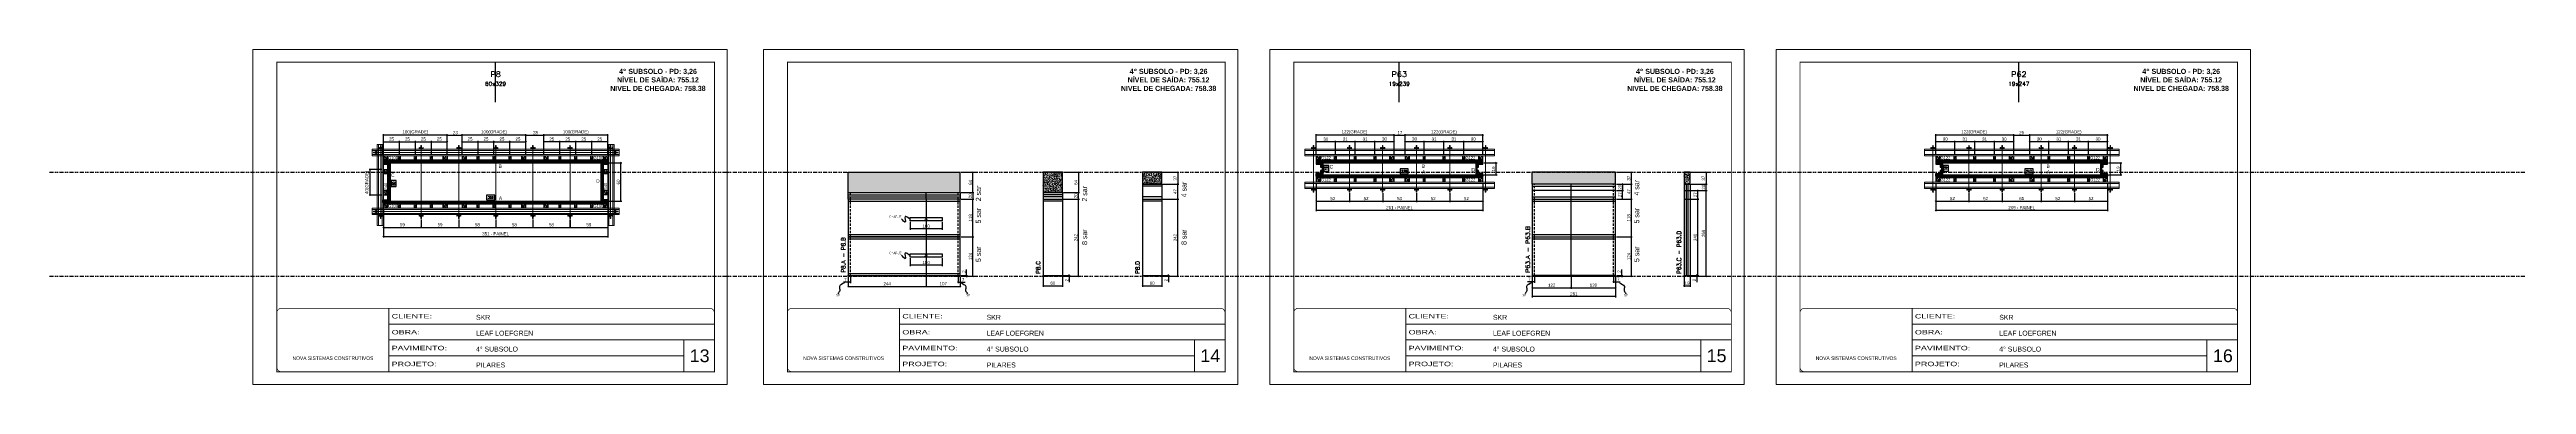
# Model space of a CAD drawing. Header units: millimetres. Extents: x 13777 to 27878, y -21631 to 6985.
# Drawn here: x 13777 to 21531, y 2489 to 3539 of the extents above; entities that cross this region are included whole.
import ezdxf
from ezdxf.enums import TextEntityAlignment as Align

# ---------------------------------------------------------------- set-up
doc = ezdxf.new("R2010")
doc.units = ezdxf.units.MM
for name, pattern in [('CONTINUO', [0]), ('DASHED', [0.75, 0.5, -0.25]), ('DIVIDE2', [0.625, 0.25, -0.125, 0, -0.125, 0, -0.125]), ('HIDDEN', [0.375, 0.25, -0.125])]:
    doc.linetypes.add(name, pattern=pattern)
for name, color, linetype, lineweight in [('CARIMBO', 255, 'Continuous', 9), ('Folhas', 255, 'Continuous', 9), ('Hachura', 251, 'Continuous', 9), ('Madeira', 126, 'Continuous', 18), ('Perfil Metálico', 224, 'Continuous', 18), ('SARRAFO DE PRESSAO', 251, 'DASHED', 9), ('Texto Seção', 7, 'Continuous', 15)]:
    doc.layers.add(name, color=color, linetype=linetype, lineweight=lineweight)
for name, color, linetype in [('CHAPA', 1, 'Continuous'), ('COTA', 241, 'Continuous'), ('MEIO_PONT', 93, 'Continuous'), ('NOMENCLATURA', 7, 'Continuous'), ('Nível', 160, 'Continuous'), ('Painéis', 200, 'Continuous'), ('Romaneio', 10, 'Continuous'), ('SARR_2.2x10', 60, 'Continuous'), ('SARR_2.2x7', 40, 'Continuous'), ('SARRAFO', 251, 'Continuous'), ('Sarrafo de Pressão', 42, 'HIDDEN'), ('texto', 7, 'Continuous'), ('Texto de Titulo', 7, 'Continuous'), ('Texto Qtd Sarr', 242, 'Continuous'), ('TEXTO_GERAL', 7, 'Continuous')]:
    doc.layers.add(name, color=color, linetype=linetype)
doc.styles.add('ARIAL', font='arial.ttf')
doc.styles.add('ARIAL_NARROW', font='ARIALN.TTF', dxfattribs={"height": 0.2})
doc.styles.add('COTA TECNICA', font='techl___.ttf', dxfattribs={"height": 10})
doc.styles.add('COTA TECNICA 2X', font='techl___.ttf', dxfattribs={"height": 10})
doc.styles.add('COTA TECNICA-50', font='techl___.ttf', dxfattribs={"height": 10})
doc.styles.add('REGUA-120', font='ROMANS.shx', dxfattribs={"height": 15})
doc.styles.add('ROMANC', font='techb___.ttf', dxfattribs={"height": 2.5})
doc.styles.add('ROMANS', font='romans.shx')
doc.styles.add('SANSSERIF', font='sas_____.pfb')
doc.styles.get("Standard").update_dxf_attribs({"font": 'arial.ttf'})
doc.styles.add('Tecnologia', font='')
doc.styles.get('Tecnologia').set_extended_font_data('Forgotten Futurist')
doc.dimstyles.new('COTA PAINEL-50', dxfattribs={"dimtxt": 10, "dimasz": 3, "dimexe": 3, "dimexo": 3, "dimgap": 3, "dimtad": 1, "dimdec": 1, "dimzin": 12, "dimdsep": 46, "dimtxsty": 'COTA TECNICA-50', "dimblk1": 'OBLIQUE', "dimblk2": 'OBLIQUE', "dimsah": 1, "dimcen": 0.9, "dimclrd": 4, "dimclre": 4, "dimclrt": 240, "dimadec": 1, "dimazin": 3, "dimtfac": 1, "dimtdec": 1, "dimtmove": 0, "dimatfit": 3, "dimfxl": 1, "dimtolj": 1, "dimtzin": 12, "dimarcsym": 0})
doc.dimstyles.new('PAINEL', dxfattribs={"dimtxt": 10, "dimasz": 3, "dimexe": 3, "dimexo": 3, "dimgap": 3, "dimtad": 1, "dimdec": 1, "dimzin": 12, "dimdsep": 46, "dimtxsty": 'COTA TECNICA', "dimblk1": 'OBLIQUE', "dimblk2": 'OBLIQUE', "dimsah": 1, "dimcen": 0.9, "dimclrd": 4, "dimclre": 4, "dimclrt": 240, "dimadec": 1, "dimazin": 3, "dimtfac": 1, "dimtdec": 1, "dimtmove": 0, "dimatfit": 3, "dimfxl": 1, "dimtolj": 1, "dimtzin": 12, "dimarcsym": 0})
doc.dimstyles.new('SECAO PILAR', dxfattribs={"dimtxt": 10, "dimasz": 3, "dimexe": 3, "dimexo": 3, "dimgap": 3, "dimtad": 1, "dimdec": 1, "dimlfac": 0.5, "dimzin": 12, "dimdsep": 46, "dimtxsty": 'COTA TECNICA 2X', "dimblk1": 'OBLIQUE', "dimblk2": 'OBLIQUE', "dimsah": 1, "dimcen": 0.9, "dimclrd": 256, "dimclre": 256, "dimclrt": 256, "dimadec": 1, "dimazin": 3, "dimtfac": 1, "dimtdec": 1, "dimtmove": 0, "dimatfit": 3, "dimfxl": 1, "dimtolj": 1, "dimtzin": 12, "dimarcsym": 0})
doc.dimstyles.new('SECÇÃO 2', dxfattribs={"dimtxt": 7, "dimasz": 6, "dimexe": 0.18, "dimexo": 2, "dimgap": -4, "dimtad": 3, "dimdec": 1, "dimlfac": 0.5, "dimzin": 12, "dimdsep": 46, "dimtxsty": 'ROMANS', "dimblk": 'ARCHTICK', "dimcen": 0.09, "dimse1": 1, "dimse2": 1, "dimsd1": 1, "dimsd2": 1, "dimclrd": 180, "dimclre": 5, "dimclrt": 1, "dimadec": 0, "dimazin": 3, "dimtfac": 1, "dimtdec": 1, "dimtofl": 0, "dimtmove": 0, "dimatfit": 3, "dimldrblk": 'ARCHTICK', "dimfxl": 1, "dimtolj": 1, "dimtzin": 0, "dimarcsym": 0})
doc.dimstyles.get("Standard").update_dxf_attribs({"dimtxt": 0.18, "dimasz": 0.18, "dimexe": 0.18, "dimexo": 0.0625, "dimgap": 0.09, "dimtad": 0, "dimtih": 1, "dimtoh": 1, "dimdec": 4, "dimzin": 0, "dimdsep": 46, "dimtxsty": 'Standard', "dimcen": 0.09, "dimadec": 0, "dimazin": 0, "dimtfac": 1, "dimtdec": 4, "dimtofl": 0, "dimtmove": 0, "dimatfit": 3, "dimfxl": 1, "dimtolj": 1, "dimtzin": 0, "dimarcsym": 0})
pattern_1 = [(225, (8618.4377, -19745.6665), (1.12253202, -1.12253202), [])]
pattern_2 = [(225, (10558.0154, -19745.6665), (1.12253202, -1.12253202), [])]

# ---------------------------------------------------------------- blocks, each defined once
blk = doc.blocks.new('9999999999')
at = {"color": 30, "linetype": 'CONTINUO'}
for p, q in [((98564.6, 34230.2), (98564.6, 34429.4)), ((98564.6, 34379.6), (99584, 34379.6)), ((98564.6, 34329.8), (99488, 34329.8)), ((98564.6, 34280), (99488, 34280)), ((99584, 34329.8), (99488, 34329.8)), ((99488, 34329.8), (99488, 34230.2))]:
    blk.add_line(p, q, dxfattribs=at)
at = {"color": 30, "linetype": 'CONTINUO', "const_width": 2}
blk.add_lwpolyline([(99584, 34230.2), (99584, 34414.4, 0.414214), (99569, 34429.4), (98229, 34429.4, 0.414214), (98214, 34414.4), (98214, 34245.2, 0.414214), (98229, 34230.2), (99584, 34230.2)], format="xyb", dxfattribs=at)
at = {"layer": 'Folhas'}
blk.add_lwpolyline([(98139, 34190.2), (99624, 34190.2), (99624, 35240.2), (98139, 35240.2)], close=True, dxfattribs=at)
at = {"layer": 'Folhas', "color": 30, "const_width": 3}
blk.add_lwpolyline([(98214, 34230.2), (99584, 34230.2), (99584, 35200.2), (98214, 35200.2)], close=True, dxfattribs=at)
at = {"color": 7, "linetype": 'Continuous', "ltscale": 5, "style": 'ARIAL'}
for s, height, p in [('SKR', 15.48, (98837.7, 34393.1)), ('LEAF LOEFGREN', 15.483, (98837.7, 34343.3)), ('NOVA SISTEMAS CONSTRUTIVOS', 11.059, (98263.2, 34267.2)), ('4° SUBSOLO', 15.48, (98837.7, 34293.5)), ('PILARES', 15.48, (98837.7, 34243.7))]:
    blk.add_text(s, height=height, dxfattribs=at).set_placement(p)
at = {"layer": 'Folhas', "color": 7, "style": 'Tecnologia', "width": 1.5}
for s, p in [('OBRA:', (98573.7, 34347.3)), ('CLIENTE:', (98573.7, 34397.2)), ('PAVIMENTO:', (98573.7, 34297.5)), ('PROJETO:', (98573.7, 34247.7))]:
    blk.add_text(s, height=14, dxfattribs=at).set_placement(p)
blk = doc.blocks.new('*D306')
at = {"layer": 'COTA', "color": 180, "lineweight": -2, "transparency": 16777216}
for p, q in [((14861.9, 3128.2), (14846.9, 3128.2)), ((14846.9, 3128.2), (14846.9, 3109.2)), ((14846.9, 3109.2), (14861.9, 3109.2)), ((14861.9, 3109.2), (14861.9, 3128.2))]:
    blk.add_line(p, q, dxfattribs=at)
at = {"layer": 'Defpoints', "color": 0, "transparency": 16777216}
for p in [(14861.8, 3183.7), (14861.8, 3063.7), (14865.9, 3063.7)]:
    blk.add_point(p, dxfattribs=at)
at = {"layer": 'COTA', "color": 1, "transparency": 16777216, "insert": (14854.4, 3118.7), "char_height": 7, "attachment_point": 5, "rotation": 90, "style": 'ROMANS'}
blk.add_mtext('\\A1;60', dxfattribs=at)
blk = doc.blocks.new('_ArchTick')
at = {"color": 0, "linetype": 'ByBlock', "const_width": 0.15}
blk.add_lwpolyline([(-0.5, -0.5), (0.5, 0.5)], dxfattribs=at)
blk = doc.blocks.new('*D307')
at = {"layer": 'COTA', "color": 180, "lineweight": -2, "transparency": 16777216}
for p, q in [((15170.9, 3082.7), (15145.2, 3082.7)), ((15145.2, 3082.7), (15145.2, 3067.7)), ((15145.2, 3067.7), (15170.9, 3067.7)), ((15170.9, 3067.7), (15170.9, 3082.7))]:
    blk.add_line(p, q, dxfattribs=at)
at = {"layer": 'Defpoints', "color": 0, "transparency": 16777216}
for p in [(14844.5, 3063.7), (15502.5, 3063.7), (15502.5, 3063.7)]:
    blk.add_point(p, dxfattribs=at)
at = {"layer": 'COTA', "color": 1, "transparency": 16777216, "insert": (15158.1, 3075.2), "char_height": 7, "attachment_point": 5, "style": 'ROMANS'}
blk.add_mtext('\\A1;329', dxfattribs=at)
blk = doc.blocks.new('_Oblique')
at = {"color": 0, "linetype": 'ByBlock', "lineweight": -2}
blk.add_line((-0.5, -0.5), (0.5, 0.5), dxfattribs=at)
blk = doc.blocks.new('*D308')
at = {"layer": 'COTA', "lineweight": -2, "transparency": 16777216}
for p, q in [((14822.5, 3038.4), (14822.5, 2950.2)), ((15524.5, 3038.4), (15524.5, 2950.2)), ((14822.5, 2953.2), (15524.5, 2953.2))]:
    blk.add_line(p, q, dxfattribs=at)
at = {"layer": 'Defpoints', "color": 0, "transparency": 16777216}
for p in [(14822.5, 3041.4), (15524.5, 3041.4), (15524.5, 2953.2)]:
    blk.add_point(p, dxfattribs=at)
at = {"layer": 'COTA', "lineweight": -2, "transparency": 16777216, "xscale": 3, "yscale": 3, "zscale": 3, "rotation": 180}
blk.add_blockref('_Oblique', (14822.5, 2953.2), dxfattribs=at)
at = {"layer": 'COTA', "lineweight": -2, "transparency": 16777216, "xscale": 3, "yscale": 3, "zscale": 3}
blk.add_blockref('_Oblique', (15524.5, 2953.2), dxfattribs=at)
at = {"layer": 'COTA', "transparency": 16777216, "insert": (15173.5, 2961.4), "char_height": 10, "attachment_point": 5, "style": 'COTA TECNICA 2X'}
blk.add_mtext('\\A1;351 - PAINEL', dxfattribs=at)
blk = doc.blocks.new('*D309')
at = {"layer": 'COTA', "lineweight": -2, "transparency": 16777216}
for p, q in [((14822.5, 3038.3), (14822.5, 2978.6)), ((14822.5, 2981.6), (14940.5, 2981.6)), ((14940.5, 3006.6), (14940.5, 2978.6))]:
    blk.add_line(p, q, dxfattribs=at)
at = {"layer": 'Defpoints', "color": 0, "transparency": 16777216}
for p in [(14822.5, 3041.3), (14940.5, 3009.6), (14940.5, 2981.6)]:
    blk.add_point(p, dxfattribs=at)
at = {"layer": 'COTA', "lineweight": -2, "transparency": 16777216, "xscale": 3, "yscale": 3, "zscale": 3, "rotation": 180}
blk.add_blockref('_Oblique', (14822.5, 2981.6), dxfattribs=at)
at = {"layer": 'COTA', "lineweight": -2, "transparency": 16777216, "xscale": 3, "yscale": 3, "zscale": 3}
blk.add_blockref('_Oblique', (14940.5, 2981.6), dxfattribs=at)
at = {"layer": 'COTA', "transparency": 16777216, "insert": (14881.5, 2989.8), "char_height": 10, "attachment_point": 5, "style": 'COTA TECNICA 2X'}
blk.add_mtext('\\A1;59', dxfattribs=at)
blk = doc.blocks.new('*D310')
at = {"layer": 'COTA', "lineweight": -2, "transparency": 16777216}
for p, q in [((15524.5, 3038.3), (15524.5, 2978.6)), ((15406.5, 3006.6), (15406.5, 2978.6)), ((15406.5, 2981.6), (15524.5, 2981.6))]:
    blk.add_line(p, q, dxfattribs=at)
at = {"layer": 'Defpoints', "color": 0, "transparency": 16777216}
for p in [(15524.5, 3041.3), (15406.5, 3009.6), (15524.5, 2981.6)]:
    blk.add_point(p, dxfattribs=at)
at = {"layer": 'COTA', "lineweight": -2, "transparency": 16777216, "xscale": 3, "yscale": 3, "zscale": 3, "rotation": 180}
blk.add_blockref('_Oblique', (15406.5, 2981.6), dxfattribs=at)
at = {"layer": 'COTA', "lineweight": -2, "transparency": 16777216, "xscale": 3, "yscale": 3, "zscale": 3}
blk.add_blockref('_Oblique', (15524.5, 2981.6), dxfattribs=at)
at = {"layer": 'COTA', "transparency": 16777216, "insert": (15465.5, 2989.8), "char_height": 10, "attachment_point": 5, "style": 'COTA TECNICA 2X'}
blk.add_mtext('\\A1;59', dxfattribs=at)
blk = doc.blocks.new('titulo1')
at = {"layer": 'Defpoints', "color": 252, "linetype": 'HIDDEN', "ltscale": 2}
blk.add_line((0, 0), (0, 125), dxfattribs=at)
at = {"layer": 'Defpoints', "style": 'ROMANS', "oblique": 15}
blk.add_attdef('FOLHA', text='', height=10, dxfattribs=at).set_placement((0, 15.6), align=Align.MIDDLE_CENTER)
at = {"layer": 'Texto Qtd Sarr', "color": 3, "style": 'ROMANS', "oblique": 15}
for tag, height, p in [('TITULO', 17, (0, 71.4)), ('SEÇÃO', 12, (0, 41.5))]:
    blk.add_attdef(tag, text='', height=height, dxfattribs=at).set_placement(p, align=Align.MIDDLE_CENTER)
blk = doc.blocks.new('C')
at = {"layer": 'Hachura', "color": 0}
for p, q in [((0, 3.2), (0, -3.2)), ((0.4, 3.2), (0, 3.2)), ((0.5, 3.2), (0, 3.2)), ((0.5, 3), (0, 3)), ((0.5, 2.9), (0, 2.9)), ((0, 2.7), (0, -1.2)), ((0.5, 2.6), (0, 2.6)), ((0.5, 2.2), (0, 2.2)), ((0.5, 1.5), (0, 1.5)), ((0.4, 0.5), (0.2, 0.5)), ((0.4, -3.2), (0.4, 3.2)), ((0.4, 3.2), (2.6, 3.2)), ((1.7, 1), (0.4, 1)), ((1.5, 0.1), (0.4, 0.1)), ((1.4, 1.9), (1.4, 1)), ((2.6, 2.4), (1.5, 2.1)), ((1.7, -1), (1.7, 1)), ((1.7, 1), (1.7, 0.8)), ((1.7, 1), (1.7, 0.8)), ((1.7, 0.8), (3.4, 0.8)), ((3.4, 0.4), (1.7, 0.4)), ((2.6, 3.2), (2.6, 2.4)), ((3.3, 0.8), (3.3, -0.8)), ((3.4, 0.8), (3.4, -0.8)), ((3.7, 0.4), (3.4, 0.4)), ((3.8, -0.5), (3.4, 0.4)), ((3.4, 0.1), (3.7, -0.6)), ((3.7, 0.5), (4.3, -0.6)), ((3.7, 0.4), (4.2, -0.5)), ((4.4, -0.6), (3.8, 0.5)), ((4.2, 0.4), (3.9, 0.4)), ((4.4, -0.5), (3.9, 0.4)), ((4.2, 0.4), (4.3, 0.4)), ((4.3, 0.5), (4.8, -0.6)), ((4.3, 0.4), (4.7, -0.5)), ((5, -0.6), (4.4, 0.5)), ((4.5, 0.4), (4.8, 0.4)), ((5, -0.5), (4.5, 0.4)), ((4.8, 0.4), (5.3, -0.5)), ((4.9, 0.5), (5.4, -0.6)), ((5.5, -0.6), (5, 0.5)), ((5.6, -0.5), (5.1, 0.4)), ((5.4, 0.4), (5.1, 0.4)), ((5.6, -0.5), (5.1, 0.4)), ((5.4, 0.4), (5.7, -0.2)), ((5.5, 0.5), (5.7, -0.1)), ((5.7, 0.2), (5.6, 0.5)), ((5.7, 0.3), (5.7, 0.4)), ((5.7, 0.4), (5.7, 0.4)), ((5.7, 0.4), (5.9, 0.3)), ((5.7, 0.4), (5.7, -0.5)), ((5.9, -0.4), (5.9, 0.3)), ((0.4, 0), (0, 0)), ((0.5, -1.5), (0, -1.5)), ((0.5, -2.2), (0, -2.2)), ((0.5, -2.6), (0, -2.6)), ((0.5, -2.9), (0, -2.9)), ((0.5, -3), (0, -3)), ((0, -3.2), (2.6, -3.2)), ((0.5, -3.2), (0, -3.2)), ((0.1, -0.5), (0.3, -0.5)), ((0.3, -0.5), (0.4, -0.5)), ((0.4, 0), (0.4, -1)), ((0.4, -0.2), (1.5, -0.2)), ((0.4, -0.6), (0.4, -0.3)), ((0.4, -3.2), (0.4, -0.6)), ((0.4, -1), (1.7, -1)), ((1.4, -1.9), (1.4, -1)), ((2.6, -2.4), (1.5, -2.1)), ((3.4, -0.3), (1.7, -0.3)), ((3.4, -0.8), (1.7, -0.8)), ((2.6, -3.2), (2.6, -2.4)), ((3.4, -0.1), (3.6, -0.5)), ((3.4, -0.5), (3.6, -0.5)), ((3.8, -0.5), (4.2, -0.5)), ((4.4, -0.5), (4.7, -0.5)), ((4.6, -0.5), (4.7, -0.5)), ((5, -0.5), (5.3, -0.5)), ((5.6, -0.5), (5.7, -0.5)), ((5.7, -0.5), (5.9, -0.4)), ((5.7, -0.5), (5.7, -0.5))]:
    blk.add_line(p, q, dxfattribs=at)
for centre, radius, start, end in [((1.5, 1.9), 0.161, 104.7436, 180), ((1.4, 0), 0.129, 272.695, 87.305), ((3.8, 0.4), 0.143, 25.5688, 154.4312), ((4.4, 0.4), 0.143, 25.5688, 154.4312), ((5, 0.4), 0.143, 25.5688, 154.4312), ((5.5, 0.4), 0.143, 25.5688, 154.4312), ((0.2, -0.4), 0.174, 221.744, 317.8592), ((1.5, -1.9), 0.161, 180, 255.2564), ((3.7, -0.4), 0.174, 222.1408, 318.256), ((4.3, -0.4), 0.174, 222.1408, 318.256), ((4.9, -0.4), 0.174, 222.1408, 318.256), ((5.4, -0.4), 0.174, 222.1408, 318.256), ((5.6, -0.4), 0.174, 317.8592, 318.256)]:
    blk.add_arc(centre, radius, start, end, dxfattribs=at)
blk = doc.blocks.new('*D313')
at = {"layer": 'COTA', "lineweight": -2, "transparency": 16777216}
for p, q in [((15527.5, 3183.7), (15568.8, 3183.7)), ((15565.8, 3063.7), (15565.8, 3183.7)), ((15527.5, 3063.7), (15568.8, 3063.7))]:
    blk.add_line(p, q, dxfattribs=at)
at = {"layer": 'Defpoints', "color": 0, "transparency": 16777216}
for p in [(15524.5, 3183.7), (15565.8, 3183.7), (15524.5, 3063.7)]:
    blk.add_point(p, dxfattribs=at)
at = {"layer": 'COTA', "lineweight": -2, "transparency": 16777216, "xscale": 3, "yscale": 3, "zscale": 3}
for p, rotation in [((15565.8, 3183.7), 90), ((15565.8, 3063.7), 270)]:
    blk.add_blockref('_Oblique', p, dxfattribs=dict(at, rotation=rotation))
at = {"layer": 'COTA', "transparency": 16777216, "insert": (15557.7, 3123.7), "char_height": 10, "attachment_point": 5, "rotation": 90, "style": 'COTA TECNICA 2X'}
blk.add_mtext('\\A1;60', dxfattribs=at)
blk = doc.blocks.new('*D314')
at = {"layer": 'COTA', "lineweight": -2, "transparency": 16777216}
for p, q in [((14940.5, 3006.6), (14940.5, 2978.6)), ((14940.5, 2981.6), (15058.5, 2981.6)), ((15058.5, 3006.6), (15058.5, 2978.6))]:
    blk.add_line(p, q, dxfattribs=at)
at = {"layer": 'Defpoints', "color": 0, "transparency": 16777216}
for p in [(14940.5, 3009.6), (15058.5, 3009.6), (15058.5, 2981.6)]:
    blk.add_point(p, dxfattribs=at)
at = {"layer": 'COTA', "lineweight": -2, "transparency": 16777216, "xscale": 3, "yscale": 3, "zscale": 3, "rotation": 180}
blk.add_blockref('_Oblique', (14940.5, 2981.6), dxfattribs=at)
at = {"layer": 'COTA', "lineweight": -2, "transparency": 16777216, "xscale": 3, "yscale": 3, "zscale": 3}
blk.add_blockref('_Oblique', (15058.5, 2981.6), dxfattribs=at)
at = {"layer": 'COTA', "transparency": 16777216, "insert": (14999.5, 2989.8), "char_height": 10, "attachment_point": 5, "style": 'COTA TECNICA 2X'}
blk.add_mtext('\\A1;59', dxfattribs=at)
blk = doc.blocks.new('PONTALETE')
at = {"layer": 'Madeira'}
for q in [(2.7, 7), (7, 5.8), (7, 1.7)]:
    blk.add_line((0, 0), q, dxfattribs=at)
blk.add_lwpolyline([(0, 0), (7, 0), (7, 7), (0, 7)], close=True, dxfattribs=at)
for centre, radius, start, end in [((2, 0.1), 6.23, 37.2818, 109.0913), ((1.1, 0.9), 3.19, 343.603, 109.9847), ((-0.2, -0.8), 3.09, 14.6322, 86.0383)]:
    blk.add_arc(centre, radius, start, end, dxfattribs=at)
blk = doc.blocks.new('MEIO PONTALETE')
at = {"layer": 'Madeira'}
for q in [(2.7, 7), (3.5, 2.9), (3.5, 0.9)]:
    blk.add_line((0, 0), q, dxfattribs=at)
blk.add_lwpolyline([(0, 0), (3.5, 0), (3.5, 7), (0, 7)], close=True, dxfattribs=at)
for centre, radius, start, end in [((2, 0.1), 6.23, 76.4499, 109.0913), ((1.1, 0.9), 3.19, 40.9063, 109.9847), ((-0.2, -0.8), 3.09, 14.6322, 86.0383)]:
    blk.add_arc(centre, radius, start, end, dxfattribs=at)
blk = doc.blocks.new('*D289')
at = {"layer": 'COTA', "lineweight": -2, "transparency": 16777216}
for p, q in [((14822.4, 3209.1), (14822.4, 3253)), ((14822.4, 3250), (14872.4, 3250)), ((14872.4, 3209.1), (14872.4, 3253))]:
    blk.add_line(p, q, dxfattribs=at)
at = {"layer": 'Defpoints', "color": 0, "transparency": 16777216}
for p in [(14822.4, 3206.1), (14872.4, 3250), (14872.4, 3206.1)]:
    blk.add_point(p, dxfattribs=at)
at = {"layer": 'COTA', "lineweight": -2, "transparency": 16777216, "xscale": 3, "yscale": 3, "zscale": 3, "rotation": 180}
blk.add_blockref('_Oblique', (14822.4, 3250), dxfattribs=at)
at = {"layer": 'COTA', "lineweight": -2, "transparency": 16777216, "xscale": 3, "yscale": 3, "zscale": 3}
blk.add_blockref('_Oblique', (14872.4, 3250), dxfattribs=at)
at = {"layer": 'COTA', "transparency": 16777216, "insert": (14847.4, 3258.1), "char_height": 10, "attachment_point": 5, "style": 'COTA TECNICA 2X'}
blk.add_mtext('\\A1;25', dxfattribs=at)
blk = doc.blocks.new('*D290')
at = {"layer": 'COTA', "lineweight": -2, "transparency": 16777216}
for p, q in [((14822.4, 3209.1), (14822.4, 3273.2)), ((15022.4, 3270.2), (14822.4, 3270.2)), ((15022.4, 3209.1), (15022.4, 3273.2))]:
    blk.add_line(p, q, dxfattribs=at)
at = {"layer": 'Defpoints', "color": 0, "transparency": 16777216}
for p in [(14822.4, 3270.2), (14822.4, 3206.1), (15022.4, 3206.1)]:
    blk.add_point(p, dxfattribs=at)
at = {"layer": 'COTA', "lineweight": -2, "transparency": 16777216, "xscale": 3, "yscale": 3, "zscale": 3, "rotation": 180}
blk.add_blockref('_Oblique', (14822.4, 3270.2), dxfattribs=at)
at = {"layer": 'COTA', "lineweight": -2, "transparency": 16777216, "xscale": 3, "yscale": 3, "zscale": 3}
blk.add_blockref('_Oblique', (15022.4, 3270.2), dxfattribs=at)
at = {"layer": 'COTA', "transparency": 16777216, "insert": (14922.4, 3279.4), "char_height": 10, "attachment_point": 5, "style": 'COTA TECNICA 2X'}
blk.add_mtext('\\A1;100(GRADE)', dxfattribs=at)
blk = doc.blocks.new('*D291')
at = {"layer": 'COTA', "lineweight": -2, "transparency": 16777216}
for p, q in [((14872.4, 3209.1), (14872.4, 3253)), ((14872.4, 3250), (14922.4, 3250)), ((14922.4, 3209.1), (14922.4, 3253))]:
    blk.add_line(p, q, dxfattribs=at)
at = {"layer": 'Defpoints', "color": 0, "transparency": 16777216}
for p in [(14872.4, 3206.1), (14922.4, 3250), (14922.4, 3206.1)]:
    blk.add_point(p, dxfattribs=at)
at = {"layer": 'COTA', "lineweight": -2, "transparency": 16777216, "xscale": 3, "yscale": 3, "zscale": 3, "rotation": 180}
blk.add_blockref('_Oblique', (14872.4, 3250), dxfattribs=at)
at = {"layer": 'COTA', "lineweight": -2, "transparency": 16777216, "xscale": 3, "yscale": 3, "zscale": 3}
blk.add_blockref('_Oblique', (14922.4, 3250), dxfattribs=at)
at = {"layer": 'COTA', "transparency": 16777216, "insert": (14897.4, 3258.1), "char_height": 10, "attachment_point": 5, "style": 'COTA TECNICA 2X'}
blk.add_mtext('\\A1;25', dxfattribs=at)
blk = doc.blocks.new('*D292')
at = {"layer": 'COTA', "lineweight": -2, "transparency": 16777216}
for p, q in [((14922.4, 3209.1), (14922.4, 3253)), ((14922.4, 3250), (14972.4, 3250)), ((14972.4, 3209.1), (14972.4, 3253))]:
    blk.add_line(p, q, dxfattribs=at)
at = {"layer": 'Defpoints', "color": 0, "transparency": 16777216}
for p in [(14922.4, 3206.1), (14972.4, 3250), (14972.4, 3206.1)]:
    blk.add_point(p, dxfattribs=at)
at = {"layer": 'COTA', "lineweight": -2, "transparency": 16777216, "xscale": 3, "yscale": 3, "zscale": 3, "rotation": 180}
blk.add_blockref('_Oblique', (14922.4, 3250), dxfattribs=at)
at = {"layer": 'COTA', "lineweight": -2, "transparency": 16777216, "xscale": 3, "yscale": 3, "zscale": 3}
blk.add_blockref('_Oblique', (14972.4, 3250), dxfattribs=at)
at = {"layer": 'COTA', "transparency": 16777216, "insert": (14947.4, 3258.1), "char_height": 10, "attachment_point": 5, "style": 'COTA TECNICA 2X'}
blk.add_mtext('\\A1;25', dxfattribs=at)
blk = doc.blocks.new('*D293')
at = {"layer": 'COTA', "lineweight": -2, "transparency": 16777216}
for p, q in [((14972.4, 3209.1), (14972.4, 3253)), ((14972.4, 3250), (15022.4, 3250)), ((15022.4, 3209.1), (15022.4, 3253))]:
    blk.add_line(p, q, dxfattribs=at)
at = {"layer": 'Defpoints', "color": 0, "transparency": 16777216}
for p in [(14972.4, 3206.1), (15022.4, 3250), (15022.4, 3206.1)]:
    blk.add_point(p, dxfattribs=at)
at = {"layer": 'COTA', "lineweight": -2, "transparency": 16777216, "xscale": 3, "yscale": 3, "zscale": 3, "rotation": 180}
blk.add_blockref('_Oblique', (14972.4, 3250), dxfattribs=at)
at = {"layer": 'COTA', "lineweight": -2, "transparency": 16777216, "xscale": 3, "yscale": 3, "zscale": 3}
blk.add_blockref('_Oblique', (15022.4, 3250), dxfattribs=at)
at = {"layer": 'COTA', "transparency": 16777216, "insert": (14997.4, 3258.1), "char_height": 10, "attachment_point": 5, "style": 'COTA TECNICA 2X'}
blk.add_mtext('\\A1;25', dxfattribs=at)
blk = doc.blocks.new('*D294')
at = {"layer": 'COTA', "lineweight": -2, "transparency": 16777216}
for p, q in [((15022.4, 3209), (15022.4, 3273.2)), ((15022.4, 3270.2), (15068.5, 3270.2)), ((15068.5, 3209.1), (15068.5, 3273.2))]:
    blk.add_line(p, q, dxfattribs=at)
at = {"layer": 'Defpoints', "color": 0, "transparency": 16777216}
for p in [(15068.5, 3270.2), (15022.4, 3206), (15068.5, 3206.1)]:
    blk.add_point(p, dxfattribs=at)
at = {"layer": 'COTA', "lineweight": -2, "transparency": 16777216, "xscale": 3, "yscale": 3, "zscale": 3, "rotation": 180}
blk.add_blockref('_Oblique', (15022.4, 3270.2), dxfattribs=at)
at = {"layer": 'COTA', "lineweight": -2, "transparency": 16777216, "xscale": 3, "yscale": 3, "zscale": 3}
blk.add_blockref('_Oblique', (15068.5, 3270.2), dxfattribs=at)
at = {"layer": 'COTA', "transparency": 16777216, "insert": (15047.5, 3278.4), "char_height": 10, "attachment_point": 5, "style": 'COTA TECNICA 2X'}
blk.add_mtext('\\A1;23', dxfattribs=at)
blk = doc.blocks.new('*D295')
at = {"layer": 'COTA', "lineweight": -2, "transparency": 16777216}
for p, q in [((15068.5, 3209.1), (15068.5, 3253)), ((15068.5, 3250), (15118.5, 3250)), ((15118.5, 3209.1), (15118.5, 3253))]:
    blk.add_line(p, q, dxfattribs=at)
at = {"layer": 'Defpoints', "color": 0, "transparency": 16777216}
for p in [(15068.5, 3206.1), (15118.5, 3250), (15118.5, 3206.1)]:
    blk.add_point(p, dxfattribs=at)
at = {"layer": 'COTA', "lineweight": -2, "transparency": 16777216, "xscale": 3, "yscale": 3, "zscale": 3, "rotation": 180}
blk.add_blockref('_Oblique', (15068.5, 3250), dxfattribs=at)
at = {"layer": 'COTA', "lineweight": -2, "transparency": 16777216, "xscale": 3, "yscale": 3, "zscale": 3}
blk.add_blockref('_Oblique', (15118.5, 3250), dxfattribs=at)
at = {"layer": 'COTA', "transparency": 16777216, "insert": (15093.5, 3258.1), "char_height": 10, "attachment_point": 5, "style": 'COTA TECNICA 2X'}
blk.add_mtext('\\A1;25', dxfattribs=at)
blk = doc.blocks.new('*D296')
at = {"layer": 'COTA', "lineweight": -2, "transparency": 16777216}
for p, q in [((15068.5, 3209.1), (15068.5, 3273.2)), ((15268.5, 3270.2), (15068.5, 3270.2)), ((15268.5, 3209.1), (15268.5, 3273.2))]:
    blk.add_line(p, q, dxfattribs=at)
at = {"layer": 'Defpoints', "color": 0, "transparency": 16777216}
for p in [(15068.5, 3270.2), (15068.5, 3206.1), (15268.5, 3206.1)]:
    blk.add_point(p, dxfattribs=at)
at = {"layer": 'COTA', "lineweight": -2, "transparency": 16777216, "xscale": 3, "yscale": 3, "zscale": 3, "rotation": 180}
blk.add_blockref('_Oblique', (15068.5, 3270.2), dxfattribs=at)
at = {"layer": 'COTA', "lineweight": -2, "transparency": 16777216, "xscale": 3, "yscale": 3, "zscale": 3}
blk.add_blockref('_Oblique', (15268.5, 3270.2), dxfattribs=at)
at = {"layer": 'COTA', "transparency": 16777216, "insert": (15168.5, 3279.5), "char_height": 10, "attachment_point": 5, "style": 'COTA TECNICA 2X'}
blk.add_mtext('\\A1;100(GRADE)', dxfattribs=at)
blk = doc.blocks.new('*D297')
at = {"layer": 'COTA', "lineweight": -2, "transparency": 16777216}
for p, q in [((15118.5, 3209.1), (15118.5, 3253)), ((15118.5, 3250), (15168.5, 3250)), ((15168.5, 3209.1), (15168.5, 3253))]:
    blk.add_line(p, q, dxfattribs=at)
at = {"layer": 'Defpoints', "color": 0, "transparency": 16777216}
for p in [(15118.5, 3206.1), (15168.5, 3250), (15168.5, 3206.1)]:
    blk.add_point(p, dxfattribs=at)
at = {"layer": 'COTA', "lineweight": -2, "transparency": 16777216, "xscale": 3, "yscale": 3, "zscale": 3, "rotation": 180}
blk.add_blockref('_Oblique', (15118.5, 3250), dxfattribs=at)
at = {"layer": 'COTA', "lineweight": -2, "transparency": 16777216, "xscale": 3, "yscale": 3, "zscale": 3}
blk.add_blockref('_Oblique', (15168.5, 3250), dxfattribs=at)
at = {"layer": 'COTA', "transparency": 16777216, "insert": (15143.5, 3258.1), "char_height": 10, "attachment_point": 5, "style": 'COTA TECNICA 2X'}
blk.add_mtext('\\A1;25', dxfattribs=at)
blk = doc.blocks.new('*D298')
at = {"layer": 'COTA', "lineweight": -2, "transparency": 16777216}
for p, q in [((15168.5, 3209.1), (15168.5, 3253)), ((15168.5, 3250), (15218.5, 3250)), ((15218.5, 3209.1), (15218.5, 3253))]:
    blk.add_line(p, q, dxfattribs=at)
at = {"layer": 'Defpoints', "color": 0, "transparency": 16777216}
for p in [(15168.5, 3206.1), (15218.5, 3250), (15218.5, 3206.1)]:
    blk.add_point(p, dxfattribs=at)
at = {"layer": 'COTA', "lineweight": -2, "transparency": 16777216, "xscale": 3, "yscale": 3, "zscale": 3, "rotation": 180}
blk.add_blockref('_Oblique', (15168.5, 3250), dxfattribs=at)
at = {"layer": 'COTA', "lineweight": -2, "transparency": 16777216, "xscale": 3, "yscale": 3, "zscale": 3}
blk.add_blockref('_Oblique', (15218.5, 3250), dxfattribs=at)
at = {"layer": 'COTA', "transparency": 16777216, "insert": (15193.5, 3258.1), "char_height": 10, "attachment_point": 5, "style": 'COTA TECNICA 2X'}
blk.add_mtext('\\A1;25', dxfattribs=at)
blk = doc.blocks.new('*D299')
at = {"layer": 'COTA', "lineweight": -2, "transparency": 16777216}
for p, q in [((15218.5, 3209.1), (15218.5, 3253)), ((15218.5, 3250), (15268.5, 3250)), ((15268.5, 3209.1), (15268.5, 3253))]:
    blk.add_line(p, q, dxfattribs=at)
at = {"layer": 'Defpoints', "color": 0, "transparency": 16777216}
for p in [(15218.5, 3206.1), (15268.5, 3250), (15268.5, 3206.1)]:
    blk.add_point(p, dxfattribs=at)
at = {"layer": 'COTA', "lineweight": -2, "transparency": 16777216, "xscale": 3, "yscale": 3, "zscale": 3, "rotation": 180}
blk.add_blockref('_Oblique', (15218.5, 3250), dxfattribs=at)
at = {"layer": 'COTA', "lineweight": -2, "transparency": 16777216, "xscale": 3, "yscale": 3, "zscale": 3}
blk.add_blockref('_Oblique', (15268.5, 3250), dxfattribs=at)
at = {"layer": 'COTA', "transparency": 16777216, "insert": (15243.5, 3258.1), "char_height": 10, "attachment_point": 5, "style": 'COTA TECNICA 2X'}
blk.add_mtext('\\A1;25', dxfattribs=at)
blk = doc.blocks.new('*D300')
at = {"layer": 'COTA', "lineweight": -2, "transparency": 16777216}
for p, q in [((15268.5, 3209.1), (15268.5, 3273.2)), ((15268.5, 3270.2), (15324.5, 3270.2)), ((15324.5, 3209.1), (15324.5, 3273.2))]:
    blk.add_line(p, q, dxfattribs=at)
at = {"layer": 'Defpoints', "color": 0, "transparency": 16777216}
for p in [(15324.5, 3270.2), (15268.5, 3206.1), (15324.5, 3206.1)]:
    blk.add_point(p, dxfattribs=at)
at = {"layer": 'COTA', "lineweight": -2, "transparency": 16777216, "xscale": 3, "yscale": 3, "zscale": 3, "rotation": 180}
blk.add_blockref('_Oblique', (15268.5, 3270.2), dxfattribs=at)
at = {"layer": 'COTA', "lineweight": -2, "transparency": 16777216, "xscale": 3, "yscale": 3, "zscale": 3}
blk.add_blockref('_Oblique', (15324.5, 3270.2), dxfattribs=at)
at = {"layer": 'COTA', "transparency": 16777216, "insert": (15298.5, 3278.3), "char_height": 10, "attachment_point": 5, "style": 'COTA TECNICA 2X'}
blk.add_mtext('\\A1;28', dxfattribs=at)
blk = doc.blocks.new('*D301')
at = {"layer": 'COTA', "lineweight": -2, "transparency": 16777216}
for p, q in [((15324.5, 3209.1), (15324.5, 3253.1)), ((15324.5, 3250.1), (15374.5, 3250.1)), ((15374.5, 3209.1), (15374.5, 3253.1))]:
    blk.add_line(p, q, dxfattribs=at)
at = {"layer": 'Defpoints', "color": 0, "transparency": 16777216}
for p in [(15324.5, 3206.1), (15374.5, 3250.1), (15374.5, 3206.1)]:
    blk.add_point(p, dxfattribs=at)
at = {"layer": 'COTA', "lineweight": -2, "transparency": 16777216, "xscale": 3, "yscale": 3, "zscale": 3, "rotation": 180}
blk.add_blockref('_Oblique', (15324.5, 3250.1), dxfattribs=at)
at = {"layer": 'COTA', "lineweight": -2, "transparency": 16777216, "xscale": 3, "yscale": 3, "zscale": 3}
blk.add_blockref('_Oblique', (15374.5, 3250.1), dxfattribs=at)
at = {"layer": 'COTA', "transparency": 16777216, "insert": (15349.5, 3258.2), "char_height": 10, "attachment_point": 5, "style": 'COTA TECNICA 2X'}
blk.add_mtext('\\A1;25', dxfattribs=at)
blk = doc.blocks.new('*D302')
at = {"layer": 'COTA', "lineweight": -2, "transparency": 16777216}
for p, q in [((15324.5, 3209.1), (15324.5, 3273.3)), ((15524.5, 3270.3), (15324.5, 3270.3)), ((15524.5, 3209.1), (15524.5, 3273.3))]:
    blk.add_line(p, q, dxfattribs=at)
at = {"layer": 'Defpoints', "color": 0, "transparency": 16777216}
for p in [(15324.5, 3270.3), (15324.5, 3206.1), (15524.5, 3206.1)]:
    blk.add_point(p, dxfattribs=at)
at = {"layer": 'COTA', "lineweight": -2, "transparency": 16777216, "xscale": 3, "yscale": 3, "zscale": 3, "rotation": 180}
blk.add_blockref('_Oblique', (15324.5, 3270.3), dxfattribs=at)
at = {"layer": 'COTA', "lineweight": -2, "transparency": 16777216, "xscale": 3, "yscale": 3, "zscale": 3}
blk.add_blockref('_Oblique', (15524.5, 3270.3), dxfattribs=at)
at = {"layer": 'COTA', "transparency": 16777216, "insert": (15424.5, 3279.5), "char_height": 10, "attachment_point": 5, "style": 'COTA TECNICA 2X'}
blk.add_mtext('\\A1;100(GRADE)', dxfattribs=at)
blk = doc.blocks.new('*D303')
at = {"layer": 'COTA', "lineweight": -2, "transparency": 16777216}
for p, q in [((15374.5, 3209.1), (15374.5, 3253.1)), ((15374.5, 3250.1), (15424.5, 3250.1)), ((15424.5, 3209.1), (15424.5, 3253.1))]:
    blk.add_line(p, q, dxfattribs=at)
at = {"layer": 'Defpoints', "color": 0, "transparency": 16777216}
for p in [(15374.5, 3206.1), (15424.5, 3250.1), (15424.5, 3206.1)]:
    blk.add_point(p, dxfattribs=at)
at = {"layer": 'COTA', "lineweight": -2, "transparency": 16777216, "xscale": 3, "yscale": 3, "zscale": 3, "rotation": 180}
blk.add_blockref('_Oblique', (15374.5, 3250.1), dxfattribs=at)
at = {"layer": 'COTA', "lineweight": -2, "transparency": 16777216, "xscale": 3, "yscale": 3, "zscale": 3}
blk.add_blockref('_Oblique', (15424.5, 3250.1), dxfattribs=at)
at = {"layer": 'COTA', "transparency": 16777216, "insert": (15399.5, 3258.2), "char_height": 10, "attachment_point": 5, "style": 'COTA TECNICA 2X'}
blk.add_mtext('\\A1;25', dxfattribs=at)
blk = doc.blocks.new('*D304')
at = {"layer": 'COTA', "lineweight": -2, "transparency": 16777216}
for p, q in [((15424.5, 3209.1), (15424.5, 3253.1)), ((15424.5, 3250.1), (15474.5, 3250.1)), ((15474.5, 3209.1), (15474.5, 3253.1))]:
    blk.add_line(p, q, dxfattribs=at)
at = {"layer": 'Defpoints', "color": 0, "transparency": 16777216}
for p in [(15424.5, 3206.1), (15474.5, 3250.1), (15474.5, 3206.1)]:
    blk.add_point(p, dxfattribs=at)
at = {"layer": 'COTA', "lineweight": -2, "transparency": 16777216, "xscale": 3, "yscale": 3, "zscale": 3, "rotation": 180}
blk.add_blockref('_Oblique', (15424.5, 3250.1), dxfattribs=at)
at = {"layer": 'COTA', "lineweight": -2, "transparency": 16777216, "xscale": 3, "yscale": 3, "zscale": 3}
blk.add_blockref('_Oblique', (15474.5, 3250.1), dxfattribs=at)
at = {"layer": 'COTA', "transparency": 16777216, "insert": (15449.5, 3258.2), "char_height": 10, "attachment_point": 5, "style": 'COTA TECNICA 2X'}
blk.add_mtext('\\A1;25', dxfattribs=at)
blk = doc.blocks.new('*D305')
at = {"layer": 'COTA', "lineweight": -2, "transparency": 16777216}
for p, q in [((15474.5, 3209.1), (15474.5, 3253.1)), ((15474.5, 3250.1), (15524.5, 3250.1)), ((15524.5, 3209.1), (15524.5, 3253.1))]:
    blk.add_line(p, q, dxfattribs=at)
at = {"layer": 'Defpoints', "color": 0, "transparency": 16777216}
for p in [(15474.5, 3206.1), (15524.5, 3250.1), (15524.5, 3206.1)]:
    blk.add_point(p, dxfattribs=at)
at = {"layer": 'COTA', "lineweight": -2, "transparency": 16777216, "xscale": 3, "yscale": 3, "zscale": 3, "rotation": 180}
blk.add_blockref('_Oblique', (15474.5, 3250.1), dxfattribs=at)
at = {"layer": 'COTA', "lineweight": -2, "transparency": 16777216, "xscale": 3, "yscale": 3, "zscale": 3}
blk.add_blockref('_Oblique', (15524.5, 3250.1), dxfattribs=at)
at = {"layer": 'COTA', "transparency": 16777216, "insert": (15499.5, 3258.2), "char_height": 10, "attachment_point": 5, "style": 'COTA TECNICA 2X'}
blk.add_mtext('\\A1;25', dxfattribs=at)
blk = doc.blocks.new('*D311')
at = {"layer": 'COTA', "lineweight": -2, "transparency": 16777216}
for p, q in [((15058.5, 3006.6), (15058.5, 2978.6)), ((15058.5, 2981.6), (15174.5, 2981.6)), ((15174.5, 3006.6), (15174.5, 2978.6))]:
    blk.add_line(p, q, dxfattribs=at)
at = {"layer": 'Defpoints', "color": 0, "transparency": 16777216}
for p in [(15058.5, 3009.6), (15174.5, 3009.6), (15174.5, 2981.6)]:
    blk.add_point(p, dxfattribs=at)
at = {"layer": 'COTA', "lineweight": -2, "transparency": 16777216, "xscale": 3, "yscale": 3, "zscale": 3, "rotation": 180}
blk.add_blockref('_Oblique', (15058.5, 2981.6), dxfattribs=at)
at = {"layer": 'COTA', "lineweight": -2, "transparency": 16777216, "xscale": 3, "yscale": 3, "zscale": 3}
blk.add_blockref('_Oblique', (15174.5, 2981.6), dxfattribs=at)
at = {"layer": 'COTA', "transparency": 16777216, "insert": (15116.5, 2989.7), "char_height": 10, "attachment_point": 5, "style": 'COTA TECNICA 2X'}
blk.add_mtext('\\A1;58', dxfattribs=at)
blk = doc.blocks.new('*D312')
at = {"layer": 'COTA', "lineweight": -2, "transparency": 16777216}
for p, q in [((15290.4, 3006.6), (15290.4, 2978.6)), ((15290.4, 2981.6), (15406.4, 2981.6)), ((15406.4, 3006.6), (15406.4, 2978.6))]:
    blk.add_line(p, q, dxfattribs=at)
at = {"layer": 'Defpoints', "color": 0, "transparency": 16777216}
for p in [(15290.4, 3009.6), (15406.4, 3009.6), (15406.4, 2981.6)]:
    blk.add_point(p, dxfattribs=at)
at = {"layer": 'COTA', "lineweight": -2, "transparency": 16777216, "xscale": 3, "yscale": 3, "zscale": 3, "rotation": 180}
blk.add_blockref('_Oblique', (15290.4, 2981.6), dxfattribs=at)
at = {"layer": 'COTA', "lineweight": -2, "transparency": 16777216, "xscale": 3, "yscale": 3, "zscale": 3}
blk.add_blockref('_Oblique', (15406.4, 2981.6), dxfattribs=at)
at = {"layer": 'COTA', "transparency": 16777216, "insert": (15348.4, 2989.7), "char_height": 10, "attachment_point": 5, "style": 'COTA TECNICA 2X'}
blk.add_mtext('\\A1;58', dxfattribs=at)
blk = doc.blocks.new('*D315')
at = {"layer": 'COTA', "lineweight": -2, "transparency": 16777216}
for p, q in [((15174.5, 3006.6), (15174.5, 2978.6)), ((15174.5, 2981.6), (15290.4, 2981.6)), ((15290.4, 3006.6), (15290.4, 2978.6))]:
    blk.add_line(p, q, dxfattribs=at)
at = {"layer": 'Defpoints', "color": 0, "transparency": 16777216}
for p in [(15174.5, 3009.6), (15290.4, 3009.6), (15290.4, 2981.6)]:
    blk.add_point(p, dxfattribs=at)
at = {"layer": 'COTA', "lineweight": -2, "transparency": 16777216, "xscale": 3, "yscale": 3, "zscale": 3, "rotation": 180}
blk.add_blockref('_Oblique', (15174.5, 2981.6), dxfattribs=at)
at = {"layer": 'COTA', "lineweight": -2, "transparency": 16777216, "xscale": 3, "yscale": 3, "zscale": 3}
blk.add_blockref('_Oblique', (15290.4, 2981.6), dxfattribs=at)
at = {"layer": 'COTA', "transparency": 16777216, "insert": (15232.4, 2989.7), "char_height": 10, "attachment_point": 5, "style": 'COTA TECNICA 2X'}
blk.add_mtext('\\A1;58', dxfattribs=at)
blk = doc.blocks.new('*D316')
at = {"layer": 'COTA', "lineweight": -2, "transparency": 16777216}
for p, q in [((14819.5, 3162.8), (14777.7, 3162.8)), ((14780.7, 3082.8), (14780.7, 3162.8)), ((14819.5, 3082.8), (14777.7, 3082.8))]:
    blk.add_line(p, q, dxfattribs=at)
at = {"layer": 'Defpoints', "color": 0, "transparency": 16777216}
for p in [(14780.7, 3162.8), (14822.5, 3162.8), (14822.5, 3082.8)]:
    blk.add_point(p, dxfattribs=at)
at = {"layer": 'COTA', "lineweight": -2, "transparency": 16777216, "xscale": 3, "yscale": 3, "zscale": 3}
for p, rotation in [((14780.7, 3162.8), 90), ((14780.7, 3082.8), 270)]:
    blk.add_blockref('_Oblique', p, dxfattribs=dict(at, rotation=rotation))
at = {"layer": 'COTA', "transparency": 16777216, "insert": (14771.4, 3122.8), "char_height": 10, "attachment_point": 5, "rotation": 90, "style": 'COTA TECNICA 2X'}
blk.add_mtext('\\A1;40(GRADE)', dxfattribs=at)
blk = doc.blocks.new('*D317')
at = {"layer": 'COTA', "color": 4, "lineweight": -2, "transparency": 16777216}
for p, q in [((16277.3, 2809.8), (16262.6, 2809.8)), ((16277.3, 2825.3), (16277.3, 2806.8)), ((16284.3, 2809.8), (16277.3, 2809.8)), ((16284.3, 2827.3), (16284.3, 2806.8))]:
    blk.add_line(p, q, dxfattribs=at)
at = {"layer": 'Defpoints', "color": 0, "transparency": 16777216}
for p in [(16277.3, 2828.3), (16277.3, 2809.8), (16284.3, 2830.3)]:
    blk.add_point(p, dxfattribs=at)
at = {"layer": 'COTA', "color": 4, "lineweight": -2, "transparency": 16777216, "xscale": 3, "yscale": 3, "zscale": 3, "rotation": 180}
blk.add_blockref('_Oblique', (16277.3, 2809.8), dxfattribs=at)
at = {"layer": 'COTA', "color": 4, "lineweight": -2, "transparency": 16777216, "xscale": 3, "yscale": 3, "zscale": 3}
blk.add_blockref('_Oblique', (16284.3, 2809.8), dxfattribs=at)
at = {"layer": 'COTA', "color": 240, "transparency": 16777216, "insert": (16268.5, 2817.8), "char_height": 10, "attachment_point": 5, "style": 'COTA TECNICA-50'}
blk.add_mtext('\\A1;7', dxfattribs=at)
blk = doc.blocks.new('*D318')
at = {"layer": 'COTA', "color": 4, "lineweight": -2, "transparency": 16777216}
for p, q in [((16621.3, 2827.3), (16621.3, 2806.8)), ((16621.3, 2809.8), (16628.3, 2809.8)), ((16628.3, 2825.3), (16628.3, 2806.8)), ((16628.3, 2809.8), (16643.1, 2809.8))]:
    blk.add_line(p, q, dxfattribs=at)
at = {"layer": 'Defpoints', "color": 0, "transparency": 16777216}
for p in [(16621.3, 2830.3), (16628.3, 2828.3), (16628.3, 2809.8)]:
    blk.add_point(p, dxfattribs=at)
at = {"layer": 'COTA', "color": 4, "lineweight": -2, "transparency": 16777216, "xscale": 3, "yscale": 3, "zscale": 3, "rotation": 180}
blk.add_blockref('_Oblique', (16621.3, 2809.8), dxfattribs=at)
at = {"layer": 'COTA', "color": 4, "lineweight": -2, "transparency": 16777216, "xscale": 3, "yscale": 3, "zscale": 3}
blk.add_blockref('_Oblique', (16628.3, 2809.8), dxfattribs=at)
at = {"layer": 'COTA', "color": 240, "transparency": 16777216, "insert": (16637.2, 2817.8), "char_height": 10, "attachment_point": 5, "style": 'COTA TECNICA-50'}
blk.add_mtext('\\A1;7', dxfattribs=at)
blk = doc.blocks.new('*D319')
at = {"layer": 'Defpoints', "color": 0, "linetype": 'ByBlock', "transparency": 16777216}
for p in [(16628.3, 2952.3), (16668, 2952.3), (16628.3, 2828.3)]:
    blk.add_point(p, dxfattribs=at)
at = {"layer": 'Romaneio', "color": 4, "linetype": 'ByBlock', "lineweight": -2, "transparency": 16777216}
for p, q in [((16631.3, 2952.3), (16671, 2952.3)), ((16668, 2828.3), (16668, 2952.3)), ((16631.3, 2828.3), (16671, 2828.3))]:
    blk.add_line(p, q, dxfattribs=at)
at = {"layer": 'Romaneio', "color": 4, "linetype": 'ByBlock', "lineweight": -2, "transparency": 16777216, "xscale": 3, "yscale": 3, "zscale": 3}
for p, rotation in [((16668, 2952.3), 90), ((16668, 2828.3), 270)]:
    blk.add_blockref('_Oblique', p, dxfattribs=dict(at, rotation=rotation))
at = {"layer": 'Romaneio', "color": 240, "linetype": 'ByBlock', "transparency": 16777216, "insert": (16659.9, 2890.3), "char_height": 10, "attachment_point": 5, "rotation": 90, "style": 'COTA TECNICA'}
blk.add_mtext('\\A1;124', dxfattribs=at)
blk = doc.blocks.new('*D320')
at = {"layer": 'Defpoints', "color": 0, "linetype": 'ByBlock', "transparency": 16777216}
for p in [(16628.3, 2952.3), (16668, 2952.3), (16628.3, 2828.3)]:
    blk.add_point(p, dxfattribs=at)
at = {"layer": 'Romaneio', "color": 4, "linetype": 'ByBlock', "lineweight": -2, "transparency": 16777216}
for p, q in [((16631.3, 2952.3), (16671, 2952.3)), ((16668, 2828.3), (16668, 2952.3)), ((16631.3, 2828.3), (16671, 2828.3))]:
    blk.add_line(p, q, dxfattribs=at)
at = {"layer": 'Romaneio', "color": 4, "linetype": 'ByBlock', "lineweight": -2, "transparency": 16777216, "xscale": 3, "yscale": 3, "zscale": 3}
for p, rotation in [((16668, 2952.3), 90), ((16668, 2828.3), 270)]:
    blk.add_blockref('_Oblique', p, dxfattribs=dict(at, rotation=rotation))
at = {"layer": 'Romaneio', "color": 240, "linetype": 'ByBlock', "transparency": 16777216, "insert": (16659.9, 2890.3), "char_height": 10, "attachment_point": 5, "rotation": 90, "style": 'COTA TECNICA'}
blk.add_mtext('\\A1;124', dxfattribs=at)
blk = doc.blocks.new('*D321')
at = {"layer": 'COTA', "color": 4, "lineweight": -2, "transparency": 16777216}
for p, q in [((16631.3, 3070.3), (16671, 3070.3)), ((16668, 2952.3), (16668, 3070.3)), ((16631.3, 2952.3), (16671, 2952.3))]:
    blk.add_line(p, q, dxfattribs=at)
at = {"layer": 'Defpoints', "color": 0, "transparency": 16777216}
for p in [(16628.3, 3070.3), (16668, 3070.3), (16628.3, 2952.3)]:
    blk.add_point(p, dxfattribs=at)
at = {"layer": 'COTA', "color": 4, "lineweight": -2, "transparency": 16777216, "xscale": 3, "yscale": 3, "zscale": 3}
for p, rotation in [((16668, 3070.3), 90), ((16668, 2952.3), 270)]:
    blk.add_blockref('_Oblique', p, dxfattribs=dict(at, rotation=rotation))
at = {"layer": 'COTA', "color": 240, "transparency": 16777216, "insert": (16659.9, 3011.3), "char_height": 10, "attachment_point": 5, "rotation": 90, "style": 'COTA TECNICA-50'}
blk.add_mtext('\\A1;118', dxfattribs=at)
blk = doc.blocks.new('*D322')
at = {"layer": 'COTA', "color": 4, "lineweight": -2, "transparency": 16777216}
for p, q in [((16631.3, 2830.3), (16650.6, 2830.3)), ((16631.3, 2828.3), (16650.6, 2828.3)), ((16647.6, 2830.3), (16647.6, 2849.1)), ((16647.6, 2828.3), (16647.6, 2830.3)), ((16647.6, 2828.3), (16647.6, 2825.3))]:
    blk.add_line(p, q, dxfattribs=at)
at = {"layer": 'Defpoints', "color": 0, "transparency": 16777216}
for p in [(16628.3, 2830.3), (16628.3, 2828.3), (16647.6, 2828.3)]:
    blk.add_point(p, dxfattribs=at)
at = {"layer": 'COTA', "color": 4, "lineweight": -2, "transparency": 16777216, "xscale": 3, "yscale": 3, "zscale": 3}
for p, rotation in [((16647.6, 2830.3), 270), ((16647.6, 2828.3), 90)]:
    blk.add_blockref('_Oblique', p, dxfattribs=dict(at, rotation=rotation))
at = {"layer": 'COTA', "color": 240, "transparency": 16777216, "insert": (16639.6, 2843), "char_height": 10, "attachment_point": 5, "rotation": 90, "style": 'COTA TECNICA-50'}
blk.add_mtext('\\A1;2', dxfattribs=at)
blk = doc.blocks.new('*D325')
at = {"layer": 'COTA', "color": 4, "lineweight": -2, "transparency": 16777216}
for p, q in [((16277.3, 2825.3), (16277.3, 2793.7)), ((16277.3, 2796.7), (16521.3, 2796.7)), ((16521.3, 2827.3), (16521.3, 2793.7))]:
    blk.add_line(p, q, dxfattribs=at)
at = {"layer": 'Defpoints', "color": 0, "transparency": 16777216}
for p in [(16277.3, 2828.3), (16521.3, 2830.3), (16521.3, 2796.7)]:
    blk.add_point(p, dxfattribs=at)
at = {"layer": 'COTA', "color": 4, "lineweight": -2, "transparency": 16777216, "xscale": 3, "yscale": 3, "zscale": 3, "rotation": 180}
blk.add_blockref('_Oblique', (16277.3, 2796.7), dxfattribs=at)
at = {"layer": 'COTA', "color": 4, "lineweight": -2, "transparency": 16777216, "xscale": 3, "yscale": 3, "zscale": 3}
blk.add_blockref('_Oblique', (16521.3, 2796.7), dxfattribs=at)
at = {"layer": 'COTA', "color": 240, "transparency": 16777216, "insert": (16399.3, 2804.8), "char_height": 10, "attachment_point": 5, "style": 'COTA TECNICA-50'}
blk.add_mtext('\\A1;244', dxfattribs=at)
blk = doc.blocks.new('*D326')
at = {"layer": 'COTA', "color": 4, "lineweight": -2, "transparency": 16777216}
for p, q in [((16521.3, 2827.3), (16521.3, 2793.7)), ((16521.3, 2796.7), (16628.3, 2796.7)), ((16628.3, 2825.3), (16628.3, 2793.7))]:
    blk.add_line(p, q, dxfattribs=at)
at = {"layer": 'Defpoints', "color": 0, "transparency": 16777216}
for p in [(16521.3, 2830.3), (16628.3, 2828.3), (16628.3, 2796.7)]:
    blk.add_point(p, dxfattribs=at)
at = {"layer": 'COTA', "color": 4, "lineweight": -2, "transparency": 16777216, "xscale": 3, "yscale": 3, "zscale": 3, "rotation": 180}
blk.add_blockref('_Oblique', (16521.3, 2796.7), dxfattribs=at)
at = {"layer": 'COTA', "color": 4, "lineweight": -2, "transparency": 16777216, "xscale": 3, "yscale": 3, "zscale": 3}
blk.add_blockref('_Oblique', (16628.3, 2796.7), dxfattribs=at)
at = {"layer": 'COTA', "color": 240, "transparency": 16777216, "insert": (16574.8, 2804.8), "char_height": 10, "attachment_point": 5, "style": 'COTA TECNICA-50'}
blk.add_mtext('\\A1;107', dxfattribs=at)
blk = doc.blocks.new('*D327')
at = {"layer": 'COTA', "color": 4, "linetype": 'ByBlock', "lineweight": -2, "transparency": 16777216}
for p, q in [((16471.3, 2885.1), (16471.3, 2860.2)), ((16571.3, 2885.1), (16571.3, 2860.2)), ((16571.3, 2863.2), (16471.3, 2863.2))]:
    blk.add_line(p, q, dxfattribs=at)
at = {"layer": 'Defpoints', "color": 0, "linetype": 'ByBlock', "transparency": 16777216}
for p in [(16471.3, 2888.1), (16571.3, 2888.1), (16471.3, 2863.2)]:
    blk.add_point(p, dxfattribs=at)
at = {"layer": 'COTA', "color": 4, "linetype": 'ByBlock', "lineweight": -2, "transparency": 16777216, "xscale": 3, "yscale": 3, "zscale": 3, "rotation": 180}
blk.add_blockref('_Oblique', (16471.3, 2863.2), dxfattribs=at)
at = {"layer": 'COTA', "color": 4, "linetype": 'ByBlock', "lineweight": -2, "transparency": 16777216, "xscale": 3, "yscale": 3, "zscale": 3}
blk.add_blockref('_Oblique', (16571.3, 2863.2), dxfattribs=at)
at = {"layer": 'COTA', "color": 240, "linetype": 'ByBlock', "transparency": 16777216, "insert": (16521.3, 2871.3), "char_height": 10, "attachment_point": 5, "style": 'COTA TECNICA'}
blk.add_mtext('\\A1;100', dxfattribs=at)
blk = doc.blocks.new('*D328')
at = {"layer": 'COTA', "color": 4, "linetype": 'ByBlock', "lineweight": -2, "transparency": 16777216}
for p, q in [((16471.3, 2999.2), (16471.3, 2974.3)), ((16571.3, 2977.3), (16471.3, 2977.3)), ((16571.3, 2999.2), (16571.3, 2974.3))]:
    blk.add_line(p, q, dxfattribs=at)
at = {"layer": 'Defpoints', "color": 0, "linetype": 'ByBlock', "transparency": 16777216}
for p in [(16471.3, 3002.2), (16471.3, 2977.3), (16571.3, 3002.2)]:
    blk.add_point(p, dxfattribs=at)
at = {"layer": 'COTA', "color": 4, "linetype": 'ByBlock', "lineweight": -2, "transparency": 16777216, "xscale": 3, "yscale": 3, "zscale": 3, "rotation": 180}
blk.add_blockref('_Oblique', (16471.3, 2977.3), dxfattribs=at)
at = {"layer": 'COTA', "color": 4, "linetype": 'ByBlock', "lineweight": -2, "transparency": 16777216, "xscale": 3, "yscale": 3, "zscale": 3}
blk.add_blockref('_Oblique', (16571.3, 2977.3), dxfattribs=at)
at = {"layer": 'COTA', "color": 240, "linetype": 'ByBlock', "transparency": 16777216, "insert": (16521.3, 2985.4), "char_height": 10, "attachment_point": 5, "style": 'COTA TECNICA'}
blk.add_mtext('\\A1;100', dxfattribs=at)
blk = doc.blocks.new('*D323')
at = {"layer": 'COTA', "color": 4, "lineweight": -2, "transparency": 16777216}
for p, q in [((16631.3, 3090.3), (16671, 3090.3)), ((16631.3, 3070.3), (16671, 3070.3)), ((16668, 3090.3), (16668, 3070.3))]:
    blk.add_line(p, q, dxfattribs=at)
at = {"layer": 'Defpoints', "color": 0, "transparency": 16777216}
for p in [(16628.3, 3090.3), (16628.3, 3070.3), (16668, 3070.3)]:
    blk.add_point(p, dxfattribs=at)
at = {"layer": 'COTA', "color": 4, "lineweight": -2, "transparency": 16777216, "xscale": 3, "yscale": 3, "zscale": 3}
for p, rotation in [((16668, 3090.3), 90), ((16668, 3070.3), 270)]:
    blk.add_blockref('_Oblique', p, dxfattribs=dict(at, rotation=rotation))
at = {"layer": 'COTA', "color": 240, "transparency": 16777216, "insert": (16659.9, 3080.3), "char_height": 10, "attachment_point": 5, "rotation": 90, "style": 'COTA TECNICA'}
blk.add_mtext('\\A1;20', dxfattribs=at)
blk = doc.blocks.new('*D324')
at = {"layer": 'COTA', "color": 4, "lineweight": -2, "transparency": 16777216}
for p, q in [((16631.3, 3154.3), (16671, 3154.3)), ((16668, 3090.3), (16668, 3154.3)), ((16631.3, 3090.3), (16671, 3090.3))]:
    blk.add_line(p, q, dxfattribs=at)
at = {"layer": 'Defpoints', "color": 0, "transparency": 16777216}
for p in [(16628.3, 3154.3), (16668, 3154.3), (16628.3, 3090.3)]:
    blk.add_point(p, dxfattribs=at)
at = {"layer": 'COTA', "color": 4, "lineweight": -2, "transparency": 16777216, "xscale": 3, "yscale": 3, "zscale": 3}
for p, rotation in [((16668, 3154.3), 90), ((16668, 3090.3), 270)]:
    blk.add_blockref('_Oblique', p, dxfattribs=dict(at, rotation=rotation))
at = {"layer": 'COTA', "color": 240, "transparency": 16777216, "insert": (16659.9, 3122.3), "char_height": 10, "attachment_point": 5, "rotation": 90, "style": 'COTA TECNICA'}
blk.add_mtext('\\A1;64', dxfattribs=at)
blk = doc.blocks.new('*D332')
at = {"layer": 'COTA', "color": 4, "lineweight": -2, "transparency": 16777216}
for p, q in [((16888, 2827.3), (16888, 2795.4)), ((16888, 2798.4), (16948, 2798.4)), ((16948, 2827.3), (16948, 2795.4))]:
    blk.add_line(p, q, dxfattribs=at)
at = {"layer": 'Defpoints', "color": 0, "transparency": 16777216}
for p in [(16888, 2830.3), (16948, 2830.3), (16948, 2798.4)]:
    blk.add_point(p, dxfattribs=at)
at = {"layer": 'COTA', "color": 4, "lineweight": -2, "transparency": 16777216, "xscale": 3, "yscale": 3, "zscale": 3, "rotation": 180}
blk.add_blockref('_Oblique', (16888, 2798.4), dxfattribs=at)
at = {"layer": 'COTA', "color": 4, "lineweight": -2, "transparency": 16777216, "xscale": 3, "yscale": 3, "zscale": 3}
blk.add_blockref('_Oblique', (16948, 2798.4), dxfattribs=at)
at = {"layer": 'COTA', "color": 240, "transparency": 16777216, "insert": (16918, 2806.5), "char_height": 10, "attachment_point": 5, "style": 'COTA TECNICA'}
blk.add_mtext('\\A1;60', dxfattribs=at)
blk = doc.blocks.new('*D333')
at = {"layer": 'COTA', "color": 4, "lineweight": -2, "transparency": 16777216}
for p, q in [((16951, 2830.3), (16972.2, 2830.3)), ((16951, 2828.3), (16972.2, 2828.3)), ((16969.2, 2830.3), (16969.2, 2833.3)), ((16969.2, 2830.3), (16969.2, 2828.3)), ((16969.2, 2828.3), (16969.2, 2810.2))]:
    blk.add_line(p, q, dxfattribs=at)
at = {"layer": 'Defpoints', "color": 0, "transparency": 16777216}
for p in [(16948, 2830.3), (16948, 2828.3), (16969.2, 2830.3)]:
    blk.add_point(p, dxfattribs=at)
at = {"layer": 'COTA', "color": 4, "lineweight": -2, "transparency": 16777216, "xscale": 3, "yscale": 3, "zscale": 3}
for p, rotation in [((16969.2, 2830.3), 270), ((16969.2, 2828.3), 90)]:
    blk.add_blockref('_Oblique', p, dxfattribs=dict(at, rotation=rotation))
at = {"layer": 'COTA', "color": 240, "transparency": 16777216, "insert": (16961.2, 2816.2), "char_height": 10, "attachment_point": 5, "rotation": 90, "style": 'COTA TECNICA-50'}
blk.add_mtext('\\A1;2', dxfattribs=at)
blk = doc.blocks.new('*D337')
at = {"layer": 'COTA', "color": 4, "linetype": 'ByBlock', "lineweight": -2, "transparency": 16777216}
for p, q in [((16951, 3154.3), (17001, 3154.3)), ((16998, 3154.3), (16998, 3090.3)), ((16951, 3090.3), (17001, 3090.3))]:
    blk.add_line(p, q, dxfattribs=at)
at = {"layer": 'Defpoints', "color": 0, "linetype": 'ByBlock', "transparency": 16777216}
for p in [(16948, 3154.3), (16948, 3090.3), (16998, 3090.3)]:
    blk.add_point(p, dxfattribs=at)
at = {"layer": 'COTA', "color": 4, "linetype": 'ByBlock', "lineweight": -2, "transparency": 16777216, "xscale": 3, "yscale": 3, "zscale": 3}
for p, rotation in [((16998, 3154.3), 90), ((16998, 3090.3), 270)]:
    blk.add_blockref('_Oblique', p, dxfattribs=dict(at, rotation=rotation))
at = {"layer": 'COTA', "color": 240, "linetype": 'ByBlock', "transparency": 16777216, "insert": (16989.9, 3122.3), "char_height": 10, "attachment_point": 5, "rotation": 90, "style": 'COTA TECNICA'}
blk.add_mtext('\\A1;64', dxfattribs=at)
blk = doc.blocks.new('*D334')
at = {"layer": 'COTA', "color": 4, "lineweight": -2, "transparency": 16777216}
for p, q in [((16951, 3070.3), (17001, 3070.3)), ((16998, 2828.3), (16998, 3070.3)), ((16951, 2828.3), (17001, 2828.3))]:
    blk.add_line(p, q, dxfattribs=at)
at = {"layer": 'Defpoints', "color": 0, "transparency": 16777216}
for p in [(16948, 3070.3), (16998, 3070.3), (16948, 2828.3)]:
    blk.add_point(p, dxfattribs=at)
at = {"layer": 'COTA', "color": 4, "lineweight": -2, "transparency": 16777216, "xscale": 3, "yscale": 3, "zscale": 3}
for p, rotation in [((16998, 3070.3), 90), ((16998, 2828.3), 270)]:
    blk.add_blockref('_Oblique', p, dxfattribs=dict(at, rotation=rotation))
at = {"layer": 'COTA', "color": 240, "transparency": 16777216, "insert": (16989.9, 2949.3), "char_height": 10, "attachment_point": 5, "rotation": 90, "style": 'COTA TECNICA-50'}
blk.add_mtext('\\A1;242', dxfattribs=at)
blk = doc.blocks.new('*D338')
at = {"layer": 'COTA', "color": 4, "lineweight": -2, "transparency": 16777216}
for p, q in [((16951, 3090.3), (17001, 3090.3)), ((16951, 3070.3), (17001, 3070.3)), ((16998, 3070.3), (16998, 3090.3))]:
    blk.add_line(p, q, dxfattribs=at)
at = {"layer": 'Defpoints', "color": 0, "transparency": 16777216}
for p in [(16948, 3090.3), (16948, 3070.3), (16998, 3090.3)]:
    blk.add_point(p, dxfattribs=at)
at = {"layer": 'COTA', "color": 4, "lineweight": -2, "transparency": 16777216, "xscale": 3, "yscale": 3, "zscale": 3}
for p, rotation in [((16998, 3090.3), 90), ((16998, 3070.3), 270)]:
    blk.add_blockref('_Oblique', p, dxfattribs=dict(at, rotation=rotation))
at = {"layer": 'COTA', "color": 240, "transparency": 16777216, "insert": (16989.9, 3080.3), "char_height": 10, "attachment_point": 5, "rotation": 90, "style": 'COTA TECNICA'}
blk.add_mtext('\\A1;20', dxfattribs=at)
blk = doc.blocks.new('*D329')
at = {"layer": 'COTA', "color": 4, "lineweight": -2, "transparency": 16777216}
for p, q in [((17199, 2827.3), (17199, 2795.4)), ((17199, 2798.4), (17259, 2798.4)), ((17259, 2827.3), (17259, 2795.4))]:
    blk.add_line(p, q, dxfattribs=at)
at = {"layer": 'Defpoints', "color": 0, "transparency": 16777216}
for p in [(17199, 2830.3), (17259, 2830.3), (17259, 2798.4)]:
    blk.add_point(p, dxfattribs=at)
at = {"layer": 'COTA', "color": 4, "lineweight": -2, "transparency": 16777216, "xscale": 3, "yscale": 3, "zscale": 3, "rotation": 180}
blk.add_blockref('_Oblique', (17199, 2798.4), dxfattribs=at)
at = {"layer": 'COTA', "color": 4, "lineweight": -2, "transparency": 16777216, "xscale": 3, "yscale": 3, "zscale": 3}
blk.add_blockref('_Oblique', (17259, 2798.4), dxfattribs=at)
at = {"layer": 'COTA', "color": 240, "transparency": 16777216, "insert": (17229, 2806.5), "char_height": 10, "attachment_point": 5, "style": 'COTA TECNICA'}
blk.add_mtext('\\A1;60', dxfattribs=at)
blk = doc.blocks.new('*D330')
at = {"layer": 'COTA', "color": 4, "lineweight": -2, "transparency": 16777216}
for p, q in [((17262, 2830.3), (17283.2, 2830.3)), ((17262, 2828.3), (17283.2, 2828.3)), ((17280.2, 2830.3), (17280.2, 2833.3)), ((17280.2, 2830.3), (17280.2, 2828.3)), ((17280.2, 2828.3), (17280.2, 2810.2))]:
    blk.add_line(p, q, dxfattribs=at)
at = {"layer": 'Defpoints', "color": 0, "transparency": 16777216}
for p in [(17259, 2830.3), (17259, 2828.3), (17280.2, 2830.3)]:
    blk.add_point(p, dxfattribs=at)
at = {"layer": 'COTA', "color": 4, "lineweight": -2, "transparency": 16777216, "xscale": 3, "yscale": 3, "zscale": 3}
for p, rotation in [((17280.2, 2830.3), 270), ((17280.2, 2828.3), 90)]:
    blk.add_blockref('_Oblique', p, dxfattribs=dict(at, rotation=rotation))
at = {"layer": 'COTA', "color": 240, "transparency": 16777216, "insert": (17272.2, 2816.2), "char_height": 10, "attachment_point": 5, "rotation": 90, "style": 'COTA TECNICA-50'}
blk.add_mtext('\\A1;2', dxfattribs=at)
blk = doc.blocks.new('*D335')
at = {"layer": 'COTA', "color": 4, "linetype": 'ByBlock', "lineweight": -2, "transparency": 16777216}
for p, q in [((17262, 3154.3), (17312, 3154.3)), ((17262, 3117.3), (17312, 3117.3)), ((17309, 3154.3), (17309, 3117.3))]:
    blk.add_line(p, q, dxfattribs=at)
at = {"layer": 'Defpoints', "color": 0, "linetype": 'ByBlock', "transparency": 16777216}
for p in [(17259, 3154.3), (17259, 3117.3), (17309, 3117.3)]:
    blk.add_point(p, dxfattribs=at)
at = {"layer": 'COTA', "color": 4, "linetype": 'ByBlock', "lineweight": -2, "transparency": 16777216, "xscale": 3, "yscale": 3, "zscale": 3}
for p, rotation in [((17309, 3154.3), 90), ((17309, 3117.3), 270)]:
    blk.add_blockref('_Oblique', p, dxfattribs=dict(at, rotation=rotation))
at = {"layer": 'COTA', "color": 240, "linetype": 'ByBlock', "transparency": 16777216, "insert": (17300.8, 3135.8), "char_height": 10, "attachment_point": 5, "rotation": 90, "style": 'COTA TECNICA'}
blk.add_mtext('\\A1;37', dxfattribs=at)
blk = doc.blocks.new('*D331')
at = {"layer": 'COTA', "color": 4, "lineweight": -2, "transparency": 16777216}
for p, q in [((17262, 3070.3), (17312, 3070.3)), ((17309, 2828.3), (17309, 3070.3)), ((17262, 2828.3), (17312, 2828.3))]:
    blk.add_line(p, q, dxfattribs=at)
at = {"layer": 'Defpoints', "color": 0, "transparency": 16777216}
for p in [(17259, 3070.3), (17309, 3070.3), (17259, 2828.3)]:
    blk.add_point(p, dxfattribs=at)
at = {"layer": 'COTA', "color": 4, "lineweight": -2, "transparency": 16777216, "xscale": 3, "yscale": 3, "zscale": 3}
for p, rotation in [((17309, 3070.3), 90), ((17309, 2828.3), 270)]:
    blk.add_blockref('_Oblique', p, dxfattribs=dict(at, rotation=rotation))
at = {"layer": 'COTA', "color": 240, "transparency": 16777216, "insert": (17300.9, 2949.3), "char_height": 10, "attachment_point": 5, "rotation": 90, "style": 'COTA TECNICA-50'}
blk.add_mtext('\\A1;242', dxfattribs=at)
blk = doc.blocks.new('*D336')
at = {"layer": 'COTA', "color": 4, "lineweight": -2, "transparency": 16777216}
for p, q in [((17262, 3117.3), (17312, 3117.3)), ((17309, 3070.3), (17309, 3117.3)), ((17262, 3070.3), (17312, 3070.3))]:
    blk.add_line(p, q, dxfattribs=at)
at = {"layer": 'Defpoints', "color": 0, "transparency": 16777216}
for p in [(17259, 3117.3), (17309, 3117.3), (17259, 3070.3)]:
    blk.add_point(p, dxfattribs=at)
at = {"layer": 'COTA', "color": 4, "lineweight": -2, "transparency": 16777216, "xscale": 3, "yscale": 3, "zscale": 3}
for p, rotation in [((17309, 3117.3), 90), ((17309, 3070.3), 270)]:
    blk.add_blockref('_Oblique', p, dxfattribs=dict(at, rotation=rotation))
at = {"layer": 'COTA', "color": 240, "transparency": 16777216, "insert": (17300.9, 3093.8), "char_height": 10, "attachment_point": 5, "rotation": 90, "style": 'COTA TECNICA'}
blk.add_mtext('\\A1;47', dxfattribs=at)
blk = doc.blocks.new('*D343')
at = {"layer": 'COTA', "color": 180, "lineweight": -2, "transparency": 16777216}
for p, q in [((17781.8, 3175.8), (17766.8, 3175.8)), ((17766.8, 3175.8), (17766.8, 3157.8)), ((17766.8, 3157.8), (17781.8, 3157.8)), ((17781.8, 3157.8), (17781.8, 3175.8))]:
    blk.add_line(p, q, dxfattribs=at)
at = {"layer": 'Defpoints', "color": 0, "transparency": 16777216}
for p in [(17781.7, 3183.7), (17781.7, 3145.7), (17785.8, 3145.7)]:
    blk.add_point(p, dxfattribs=at)
at = {"layer": 'COTA', "color": 1, "transparency": 16777216, "insert": (17774.3, 3166.8), "char_height": 7, "attachment_point": 5, "rotation": 90, "style": 'ROMANS'}
blk.add_mtext('\\A1;19', dxfattribs=at)
blk = doc.blocks.new('*D344')
at = {"layer": 'COTA', "color": 180, "lineweight": -2, "transparency": 16777216}
for p, q in [((18030.8, 3164.7), (18005.1, 3164.7)), ((18005.1, 3164.7), (18005.1, 3149.7)), ((18005.1, 3149.7), (18030.8, 3149.7)), ((18030.8, 3149.7), (18030.8, 3164.7))]:
    blk.add_line(p, q, dxfattribs=at)
at = {"layer": 'Defpoints', "color": 0, "transparency": 16777216}
for p in [(17764.4, 3145.7), (18242.4, 3145.7), (18242.4, 3145.7)]:
    blk.add_point(p, dxfattribs=at)
at = {"layer": 'COTA', "color": 1, "transparency": 16777216, "insert": (18017.9, 3157.2), "char_height": 7, "attachment_point": 5, "style": 'ROMANS'}
blk.add_mtext('\\A1;239', dxfattribs=at)
blk = doc.blocks.new('*D345')
at = {"layer": 'COTA', "lineweight": -2, "transparency": 16777216}
for p, q in [((17742.4, 3120.4), (17742.4, 3032.2)), ((18264.4, 3120.4), (18264.4, 3032.2)), ((17742.4, 3035.2), (18264.4, 3035.2))]:
    blk.add_line(p, q, dxfattribs=at)
at = {"layer": 'Defpoints', "color": 0, "transparency": 16777216}
for p in [(17742.4, 3123.4), (18264.4, 3123.4), (18264.4, 3035.2)]:
    blk.add_point(p, dxfattribs=at)
at = {"layer": 'COTA', "lineweight": -2, "transparency": 16777216, "xscale": 3, "yscale": 3, "zscale": 3, "rotation": 180}
blk.add_blockref('_Oblique', (17742.4, 3035.2), dxfattribs=at)
at = {"layer": 'COTA', "lineweight": -2, "transparency": 16777216, "xscale": 3, "yscale": 3, "zscale": 3}
blk.add_blockref('_Oblique', (18264.4, 3035.2), dxfattribs=at)
at = {"layer": 'COTA', "transparency": 16777216, "insert": (18003.4, 3043.3), "char_height": 10, "attachment_point": 5, "style": 'COTA TECNICA 2X'}
blk.add_mtext('\\A1;261 - PAINEL', dxfattribs=at)
blk = doc.blocks.new('*D346')
at = {"layer": 'COTA', "lineweight": -2, "transparency": 16777216}
for p, q in [((17742.4, 3120.3), (17742.4, 3060.6)), ((17742.4, 3063.6), (17846.5, 3063.6)), ((17846.5, 3088.6), (17846.5, 3060.6))]:
    blk.add_line(p, q, dxfattribs=at)
at = {"layer": 'Defpoints', "color": 0, "transparency": 16777216}
for p in [(17742.4, 3123.3), (17846.5, 3091.6), (17846.5, 3063.6)]:
    blk.add_point(p, dxfattribs=at)
at = {"layer": 'COTA', "lineweight": -2, "transparency": 16777216, "xscale": 3, "yscale": 3, "zscale": 3, "rotation": 180}
blk.add_blockref('_Oblique', (17742.4, 3063.6), dxfattribs=at)
at = {"layer": 'COTA', "lineweight": -2, "transparency": 16777216, "xscale": 3, "yscale": 3, "zscale": 3}
blk.add_blockref('_Oblique', (17846.5, 3063.6), dxfattribs=at)
at = {"layer": 'COTA', "transparency": 16777216, "insert": (17794.4, 3071.7), "char_height": 10, "attachment_point": 5, "style": 'COTA TECNICA 2X'}
blk.add_mtext('\\A1;52', dxfattribs=at)
blk = doc.blocks.new('*D347')
at = {"layer": 'COTA', "lineweight": -2, "transparency": 16777216}
for p, q in [((18056.5, 3088.6), (18056.5, 3060.6)), ((18056.5, 3063.6), (18160.5, 3063.6)), ((18160.5, 3088.6), (18160.5, 3060.6))]:
    blk.add_line(p, q, dxfattribs=at)
at = {"layer": 'Defpoints', "color": 0, "transparency": 16777216}
for p in [(18056.5, 3091.6), (18160.5, 3091.6), (18160.5, 3063.6)]:
    blk.add_point(p, dxfattribs=at)
at = {"layer": 'COTA', "lineweight": -2, "transparency": 16777216, "xscale": 3, "yscale": 3, "zscale": 3, "rotation": 180}
blk.add_blockref('_Oblique', (18056.5, 3063.6), dxfattribs=at)
at = {"layer": 'COTA', "lineweight": -2, "transparency": 16777216, "xscale": 3, "yscale": 3, "zscale": 3}
blk.add_blockref('_Oblique', (18160.5, 3063.6), dxfattribs=at)
at = {"layer": 'COTA', "transparency": 16777216, "insert": (18108.5, 3071.7), "char_height": 10, "attachment_point": 5, "style": 'COTA TECNICA 2X'}
blk.add_mtext('\\A1;52', dxfattribs=at)
blk = doc.blocks.new('*D348')
at = {"layer": 'COTA', "lineweight": -2, "transparency": 16777216}
for p, q in [((18267.4, 3183.7), (18308.7, 3183.7)), ((18305.7, 3145.7), (18305.7, 3183.7)), ((18267.4, 3145.7), (18308.7, 3145.7))]:
    blk.add_line(p, q, dxfattribs=at)
at = {"layer": 'Defpoints', "color": 0, "transparency": 16777216}
for p in [(18264.4, 3183.7), (18305.7, 3183.7), (18264.4, 3145.7)]:
    blk.add_point(p, dxfattribs=at)
at = {"layer": 'COTA', "lineweight": -2, "transparency": 16777216, "xscale": 3, "yscale": 3, "zscale": 3}
for p, rotation in [((18305.7, 3183.7), 90), ((18305.7, 3145.7), 270)]:
    blk.add_blockref('_Oblique', p, dxfattribs=dict(at, rotation=rotation))
at = {"layer": 'COTA', "transparency": 16777216, "insert": (18297.6, 3164.7), "char_height": 10, "attachment_point": 5, "rotation": 90, "style": 'COTA TECNICA 2X'}
blk.add_mtext('\\A1;19', dxfattribs=at)
blk = doc.blocks.new('*D349')
at = {"layer": 'COTA', "lineweight": -2, "transparency": 16777216}
for p, q in [((17846.5, 3088.6), (17846.5, 3060.6)), ((17846.5, 3063.6), (17950.5, 3063.6)), ((17950.5, 3088.6), (17950.5, 3060.6))]:
    blk.add_line(p, q, dxfattribs=at)
at = {"layer": 'Defpoints', "color": 0, "transparency": 16777216}
for p in [(17846.5, 3091.6), (17950.5, 3091.6), (17950.5, 3063.6)]:
    blk.add_point(p, dxfattribs=at)
at = {"layer": 'COTA', "lineweight": -2, "transparency": 16777216, "xscale": 3, "yscale": 3, "zscale": 3, "rotation": 180}
blk.add_blockref('_Oblique', (17846.5, 3063.6), dxfattribs=at)
at = {"layer": 'COTA', "lineweight": -2, "transparency": 16777216, "xscale": 3, "yscale": 3, "zscale": 3}
blk.add_blockref('_Oblique', (17950.5, 3063.6), dxfattribs=at)
at = {"layer": 'COTA', "transparency": 16777216, "insert": (17898.5, 3071.7), "char_height": 10, "attachment_point": 5, "style": 'COTA TECNICA 2X'}
blk.add_mtext('\\A1;52', dxfattribs=at)
blk = doc.blocks.new('*D339')
at = {"layer": 'COTA', "lineweight": -2, "transparency": 16777216}
for p, q in [((18020.4, 3209.2), (18020.4, 3253.1)), ((18020.4, 3250.1), (18080.4, 3250.1)), ((18080.4, 3209.1), (18080.4, 3253.1))]:
    blk.add_line(p, q, dxfattribs=at)
at = {"layer": 'Defpoints', "color": 0, "transparency": 16777216}
for p in [(18020.4, 3206.2), (18080.4, 3250.1), (18080.4, 3206.1)]:
    blk.add_point(p, dxfattribs=at)
at = {"layer": 'COTA', "lineweight": -2, "transparency": 16777216, "xscale": 3, "yscale": 3, "zscale": 3, "rotation": 180}
blk.add_blockref('_Oblique', (18020.4, 3250.1), dxfattribs=at)
at = {"layer": 'COTA', "lineweight": -2, "transparency": 16777216, "xscale": 3, "yscale": 3, "zscale": 3}
blk.add_blockref('_Oblique', (18080.4, 3250.1), dxfattribs=at)
at = {"layer": 'COTA', "transparency": 16777216, "insert": (18050.4, 3258.3), "char_height": 10, "attachment_point": 5, "style": 'COTA TECNICA 2X'}
blk.add_mtext('\\A1;30', dxfattribs=at)
blk = doc.blocks.new('*D340')
at = {"layer": 'COTA', "lineweight": -2, "transparency": 16777216}
for p, q in [((18020.4, 3209.2), (18020.4, 3273.3)), ((18264.4, 3270.3), (18020.4, 3270.3)), ((18264.4, 3209.1), (18264.4, 3273.3))]:
    blk.add_line(p, q, dxfattribs=at)
at = {"layer": 'Defpoints', "color": 0, "transparency": 16777216}
for p in [(18020.4, 3270.3), (18020.4, 3206.2), (18264.4, 3206.1)]:
    blk.add_point(p, dxfattribs=at)
at = {"layer": 'COTA', "lineweight": -2, "transparency": 16777216, "xscale": 3, "yscale": 3, "zscale": 3, "rotation": 180}
blk.add_blockref('_Oblique', (18020.4, 3270.3), dxfattribs=at)
at = {"layer": 'COTA', "lineweight": -2, "transparency": 16777216, "xscale": 3, "yscale": 3, "zscale": 3}
blk.add_blockref('_Oblique', (18264.4, 3270.3), dxfattribs=at)
at = {"layer": 'COTA', "transparency": 16777216, "insert": (18142.4, 3279.5), "char_height": 10, "attachment_point": 5, "style": 'COTA TECNICA 2X'}
blk.add_mtext('\\A1;122(GRADE)', dxfattribs=at)
blk = doc.blocks.new('*D350')
at = {"layer": 'COTA', "lineweight": -2, "transparency": 16777216}
for p, q in [((18080.4, 3209.1), (18080.4, 3253.1)), ((18080.4, 3250.1), (18142.4, 3250.1)), ((18142.4, 3209.1), (18142.4, 3253.1))]:
    blk.add_line(p, q, dxfattribs=at)
at = {"layer": 'Defpoints', "color": 0, "transparency": 16777216}
for p in [(18080.4, 3206.1), (18142.4, 3250.1), (18142.4, 3206.1)]:
    blk.add_point(p, dxfattribs=at)
at = {"layer": 'COTA', "lineweight": -2, "transparency": 16777216, "xscale": 3, "yscale": 3, "zscale": 3, "rotation": 180}
blk.add_blockref('_Oblique', (18080.4, 3250.1), dxfattribs=at)
at = {"layer": 'COTA', "lineweight": -2, "transparency": 16777216, "xscale": 3, "yscale": 3, "zscale": 3}
blk.add_blockref('_Oblique', (18142.4, 3250.1), dxfattribs=at)
at = {"layer": 'COTA', "transparency": 16777216, "insert": (18111.4, 3258.3), "char_height": 10, "attachment_point": 5, "style": 'COTA TECNICA 2X'}
blk.add_mtext('\\A1;31', dxfattribs=at)
blk = doc.blocks.new('*D351')
at = {"layer": 'COTA', "lineweight": -2, "transparency": 16777216}
for p, q in [((18142.4, 3209.1), (18142.4, 3253.1)), ((18142.4, 3250.1), (18204.4, 3250.1)), ((18204.4, 3209.1), (18204.4, 3253.1))]:
    blk.add_line(p, q, dxfattribs=at)
at = {"layer": 'Defpoints', "color": 0, "transparency": 16777216}
for p in [(18142.4, 3206.1), (18204.4, 3250.1), (18204.4, 3206.1)]:
    blk.add_point(p, dxfattribs=at)
at = {"layer": 'COTA', "lineweight": -2, "transparency": 16777216, "xscale": 3, "yscale": 3, "zscale": 3, "rotation": 180}
blk.add_blockref('_Oblique', (18142.4, 3250.1), dxfattribs=at)
at = {"layer": 'COTA', "lineweight": -2, "transparency": 16777216, "xscale": 3, "yscale": 3, "zscale": 3}
blk.add_blockref('_Oblique', (18204.4, 3250.1), dxfattribs=at)
at = {"layer": 'COTA', "transparency": 16777216, "insert": (18173.4, 3258.3), "char_height": 10, "attachment_point": 5, "style": 'COTA TECNICA 2X'}
blk.add_mtext('\\A1;31', dxfattribs=at)
blk = doc.blocks.new('*D352')
at = {"layer": 'COTA', "lineweight": -2, "transparency": 16777216}
for p, q in [((18204.4, 3209.1), (18204.4, 3253.1)), ((18204.4, 3250.1), (18264.4, 3250.1)), ((18264.4, 3209.1), (18264.4, 3253.1))]:
    blk.add_line(p, q, dxfattribs=at)
at = {"layer": 'Defpoints', "color": 0, "transparency": 16777216}
for p in [(18204.4, 3206.1), (18264.4, 3250.1), (18264.4, 3206.1)]:
    blk.add_point(p, dxfattribs=at)
at = {"layer": 'COTA', "lineweight": -2, "transparency": 16777216, "xscale": 3, "yscale": 3, "zscale": 3, "rotation": 180}
blk.add_blockref('_Oblique', (18204.4, 3250.1), dxfattribs=at)
at = {"layer": 'COTA', "lineweight": -2, "transparency": 16777216, "xscale": 3, "yscale": 3, "zscale": 3}
blk.add_blockref('_Oblique', (18264.4, 3250.1), dxfattribs=at)
at = {"layer": 'COTA', "transparency": 16777216, "insert": (18234.4, 3258.3), "char_height": 10, "attachment_point": 5, "style": 'COTA TECNICA 2X'}
blk.add_mtext('\\A1;30', dxfattribs=at)
blk = doc.blocks.new('*D341')
at = {"layer": 'COTA', "lineweight": -2, "transparency": 16777216}
for p, q in [((17742.4, 3209.2), (17742.4, 3253.1)), ((17742.4, 3250.1), (17802.4, 3250.1)), ((17802.4, 3209.1), (17802.4, 3253.1))]:
    blk.add_line(p, q, dxfattribs=at)
at = {"layer": 'Defpoints', "color": 0, "transparency": 16777216}
for p in [(17742.4, 3206.2), (17802.4, 3250.1), (17802.4, 3206.1)]:
    blk.add_point(p, dxfattribs=at)
at = {"layer": 'COTA', "lineweight": -2, "transparency": 16777216, "xscale": 3, "yscale": 3, "zscale": 3, "rotation": 180}
blk.add_blockref('_Oblique', (17742.4, 3250.1), dxfattribs=at)
at = {"layer": 'COTA', "lineweight": -2, "transparency": 16777216, "xscale": 3, "yscale": 3, "zscale": 3}
blk.add_blockref('_Oblique', (17802.4, 3250.1), dxfattribs=at)
at = {"layer": 'COTA', "transparency": 16777216, "insert": (17772.4, 3258.3), "char_height": 10, "attachment_point": 5, "style": 'COTA TECNICA 2X'}
blk.add_mtext('\\A1;30', dxfattribs=at)
blk = doc.blocks.new('*D342')
at = {"layer": 'COTA', "lineweight": -2, "transparency": 16777216}
for p, q in [((17742.4, 3209.2), (17742.4, 3273.3)), ((17986.4, 3270.3), (17742.4, 3270.3)), ((17986.4, 3209.1), (17986.4, 3273.3))]:
    blk.add_line(p, q, dxfattribs=at)
at = {"layer": 'Defpoints', "color": 0, "transparency": 16777216}
for p in [(17742.4, 3270.3), (17742.4, 3206.2), (17986.4, 3206.1)]:
    blk.add_point(p, dxfattribs=at)
at = {"layer": 'COTA', "lineweight": -2, "transparency": 16777216, "xscale": 3, "yscale": 3, "zscale": 3, "rotation": 180}
blk.add_blockref('_Oblique', (17742.4, 3270.3), dxfattribs=at)
at = {"layer": 'COTA', "lineweight": -2, "transparency": 16777216, "xscale": 3, "yscale": 3, "zscale": 3}
blk.add_blockref('_Oblique', (17986.4, 3270.3), dxfattribs=at)
at = {"layer": 'COTA', "transparency": 16777216, "insert": (17862.4, 3279.5), "char_height": 10, "attachment_point": 5, "style": 'COTA TECNICA 2X'}
blk.add_mtext('\\A1;122(GRADE)', dxfattribs=at)
blk = doc.blocks.new('*D353')
at = {"layer": 'COTA', "lineweight": -2, "transparency": 16777216}
for p, q in [((17802.4, 3209.1), (17802.4, 3253.1)), ((17802.4, 3250.1), (17864.4, 3250.1)), ((17864.4, 3209.1), (17864.4, 3253.1))]:
    blk.add_line(p, q, dxfattribs=at)
at = {"layer": 'Defpoints', "color": 0, "transparency": 16777216}
for p in [(17802.4, 3206.1), (17864.4, 3250.1), (17864.4, 3206.1)]:
    blk.add_point(p, dxfattribs=at)
at = {"layer": 'COTA', "lineweight": -2, "transparency": 16777216, "xscale": 3, "yscale": 3, "zscale": 3, "rotation": 180}
blk.add_blockref('_Oblique', (17802.4, 3250.1), dxfattribs=at)
at = {"layer": 'COTA', "lineweight": -2, "transparency": 16777216, "xscale": 3, "yscale": 3, "zscale": 3}
blk.add_blockref('_Oblique', (17864.4, 3250.1), dxfattribs=at)
at = {"layer": 'COTA', "transparency": 16777216, "insert": (17833.4, 3258.3), "char_height": 10, "attachment_point": 5, "style": 'COTA TECNICA 2X'}
blk.add_mtext('\\A1;31', dxfattribs=at)
blk = doc.blocks.new('*D354')
at = {"layer": 'COTA', "lineweight": -2, "transparency": 16777216}
for p, q in [((17864.4, 3209.1), (17864.4, 3253.1)), ((17864.4, 3250.1), (17926.4, 3250.1)), ((17926.4, 3209.1), (17926.4, 3253.1))]:
    blk.add_line(p, q, dxfattribs=at)
at = {"layer": 'Defpoints', "color": 0, "transparency": 16777216}
for p in [(17864.4, 3206.1), (17926.4, 3250.1), (17926.4, 3206.1)]:
    blk.add_point(p, dxfattribs=at)
at = {"layer": 'COTA', "lineweight": -2, "transparency": 16777216, "xscale": 3, "yscale": 3, "zscale": 3, "rotation": 180}
blk.add_blockref('_Oblique', (17864.4, 3250.1), dxfattribs=at)
at = {"layer": 'COTA', "lineweight": -2, "transparency": 16777216, "xscale": 3, "yscale": 3, "zscale": 3}
blk.add_blockref('_Oblique', (17926.4, 3250.1), dxfattribs=at)
at = {"layer": 'COTA', "transparency": 16777216, "insert": (17895.4, 3258.3), "char_height": 10, "attachment_point": 5, "style": 'COTA TECNICA 2X'}
blk.add_mtext('\\A1;31', dxfattribs=at)
blk = doc.blocks.new('*D355')
at = {"layer": 'COTA', "lineweight": -2, "transparency": 16777216}
for p, q in [((17926.4, 3209.1), (17926.4, 3253.1)), ((17926.4, 3250.1), (17986.4, 3250.1)), ((17986.4, 3209.1), (17986.4, 3253.1))]:
    blk.add_line(p, q, dxfattribs=at)
at = {"layer": 'Defpoints', "color": 0, "transparency": 16777216}
for p in [(17926.4, 3206.1), (17986.4, 3250.1), (17986.4, 3206.1)]:
    blk.add_point(p, dxfattribs=at)
at = {"layer": 'COTA', "lineweight": -2, "transparency": 16777216, "xscale": 3, "yscale": 3, "zscale": 3, "rotation": 180}
blk.add_blockref('_Oblique', (17926.4, 3250.1), dxfattribs=at)
at = {"layer": 'COTA', "lineweight": -2, "transparency": 16777216, "xscale": 3, "yscale": 3, "zscale": 3}
blk.add_blockref('_Oblique', (17986.4, 3250.1), dxfattribs=at)
at = {"layer": 'COTA', "transparency": 16777216, "insert": (17956.4, 3258.3), "char_height": 10, "attachment_point": 5, "style": 'COTA TECNICA 2X'}
blk.add_mtext('\\A1;30', dxfattribs=at)
blk = doc.blocks.new('*D356')
at = {"layer": 'COTA', "lineweight": -2, "transparency": 16777216}
for p, q in [((17986.4, 3209.1), (17986.4, 3273.3)), ((17986.4, 3270.3), (18020.4, 3270.3)), ((18020.4, 3209.2), (18020.4, 3273.3))]:
    blk.add_line(p, q, dxfattribs=at)
at = {"layer": 'Defpoints', "color": 0, "transparency": 16777216}
for p in [(18020.4, 3270.3), (17986.4, 3206.1), (18020.4, 3206.2)]:
    blk.add_point(p, dxfattribs=at)
at = {"layer": 'COTA', "lineweight": -2, "transparency": 16777216, "xscale": 3, "yscale": 3, "zscale": 3, "rotation": 180}
blk.add_blockref('_Oblique', (17986.4, 3270.3), dxfattribs=at)
at = {"layer": 'COTA', "lineweight": -2, "transparency": 16777216, "xscale": 3, "yscale": 3, "zscale": 3}
blk.add_blockref('_Oblique', (18020.4, 3270.3), dxfattribs=at)
at = {"layer": 'COTA', "transparency": 16777216, "insert": (18004.4, 3278.3), "char_height": 10, "attachment_point": 5, "style": 'COTA TECNICA 2X'}
blk.add_mtext('\\A1;17', dxfattribs=at)
blk = doc.blocks.new('*D357')
at = {"layer": 'COTA', "lineweight": -2, "transparency": 16777216}
for p, q in [((18264.4, 3120.4), (18264.4, 3060.6)), ((18160.5, 3088.6), (18160.5, 3060.6)), ((18160.5, 3063.6), (18264.4, 3063.6))]:
    blk.add_line(p, q, dxfattribs=at)
at = {"layer": 'Defpoints', "color": 0, "transparency": 16777216}
for p in [(18264.4, 3123.4), (18160.5, 3091.6), (18264.4, 3063.6)]:
    blk.add_point(p, dxfattribs=at)
at = {"layer": 'COTA', "lineweight": -2, "transparency": 16777216, "xscale": 3, "yscale": 3, "zscale": 3, "rotation": 180}
blk.add_blockref('_Oblique', (18160.5, 3063.6), dxfattribs=at)
at = {"layer": 'COTA', "lineweight": -2, "transparency": 16777216, "xscale": 3, "yscale": 3, "zscale": 3}
blk.add_blockref('_Oblique', (18264.4, 3063.6), dxfattribs=at)
at = {"layer": 'COTA', "transparency": 16777216, "insert": (18212.4, 3071.7), "char_height": 10, "attachment_point": 5, "style": 'COTA TECNICA 2X'}
blk.add_mtext('\\A1;52', dxfattribs=at)
blk = doc.blocks.new('*D358')
at = {"layer": 'COTA', "lineweight": -2, "transparency": 16777216}
for p, q in [((17950.5, 3088.6), (17950.5, 3060.6)), ((17950.5, 3063.6), (18056.5, 3063.6)), ((18056.5, 3088.6), (18056.5, 3060.6))]:
    blk.add_line(p, q, dxfattribs=at)
at = {"layer": 'Defpoints', "color": 0, "transparency": 16777216}
for p in [(17950.5, 3091.6), (18056.5, 3091.6), (18056.5, 3063.6)]:
    blk.add_point(p, dxfattribs=at)
at = {"layer": 'COTA', "lineweight": -2, "transparency": 16777216, "xscale": 3, "yscale": 3, "zscale": 3, "rotation": 180}
blk.add_blockref('_Oblique', (17950.5, 3063.6), dxfattribs=at)
at = {"layer": 'COTA', "lineweight": -2, "transparency": 16777216, "xscale": 3, "yscale": 3, "zscale": 3}
blk.add_blockref('_Oblique', (18056.5, 3063.6), dxfattribs=at)
at = {"layer": 'COTA', "transparency": 16777216, "insert": (18003.5, 3071.8), "char_height": 10, "attachment_point": 5, "style": 'COTA TECNICA 2X'}
blk.add_mtext('\\A1;53', dxfattribs=at)
blk = doc.blocks.new('*D359')
at = {"layer": 'COTA', "color": 4, "lineweight": -2, "transparency": 16777216}
for p, q in [((18418.6, 2827.3), (18418.6, 2761.7)), ((18679.6, 2827.3), (18679.6, 2761.7)), ((18679.6, 2764.7), (18418.6, 2764.7))]:
    blk.add_line(p, q, dxfattribs=at)
at = {"layer": 'Defpoints', "color": 0, "transparency": 16777216}
for p in [(18418.6, 2830.3), (18679.6, 2830.3), (18418.6, 2764.7)]:
    blk.add_point(p, dxfattribs=at)
at = {"layer": 'COTA', "color": 4, "lineweight": -2, "transparency": 16777216, "xscale": 3, "yscale": 3, "zscale": 3, "rotation": 180}
blk.add_blockref('_Oblique', (18418.6, 2764.7), dxfattribs=at)
at = {"layer": 'COTA', "color": 4, "lineweight": -2, "transparency": 16777216, "xscale": 3, "yscale": 3, "zscale": 3}
blk.add_blockref('_Oblique', (18679.6, 2764.7), dxfattribs=at)
at = {"layer": 'COTA', "color": 240, "transparency": 16777216, "insert": (18549.1, 2772.8), "char_height": 10, "attachment_point": 5, "style": 'COTA TECNICA'}
blk.add_mtext('\\A1;261', dxfattribs=at)
blk = doc.blocks.new('*D360')
at = {"layer": 'COTA', "color": 4, "lineweight": -2, "transparency": 16777216}
for p, q in [((18672.6, 2827.3), (18672.6, 2808)), ((18672.6, 2811), (18679.6, 2811)), ((18679.6, 2825.3), (18679.6, 2808)), ((18679.6, 2811), (18694.3, 2811))]:
    blk.add_line(p, q, dxfattribs=at)
at = {"layer": 'Defpoints', "color": 0, "transparency": 16777216}
for p in [(18672.6, 2830.3), (18679.6, 2828.3), (18679.6, 2811)]:
    blk.add_point(p, dxfattribs=at)
at = {"layer": 'COTA', "color": 4, "lineweight": -2, "transparency": 16777216, "xscale": 3, "yscale": 3, "zscale": 3, "rotation": 180}
blk.add_blockref('_Oblique', (18672.6, 2811), dxfattribs=at)
at = {"layer": 'COTA', "color": 4, "lineweight": -2, "transparency": 16777216, "xscale": 3, "yscale": 3, "zscale": 3}
blk.add_blockref('_Oblique', (18679.6, 2811), dxfattribs=at)
at = {"layer": 'COTA', "color": 240, "transparency": 16777216, "insert": (18688.5, 2819.1), "char_height": 10, "attachment_point": 5, "style": 'COTA TECNICA-50'}
blk.add_mtext('\\A1;7', dxfattribs=at)
blk = doc.blocks.new('*D361')
at = {"layer": 'COTA', "color": 4, "lineweight": -2, "transparency": 16777216}
for p, q in [((18418.6, 2811), (18403.9, 2811)), ((18418.6, 2825.3), (18418.6, 2808)), ((18425.6, 2811), (18418.6, 2811)), ((18425.6, 2827.3), (18425.6, 2808))]:
    blk.add_line(p, q, dxfattribs=at)
at = {"layer": 'Defpoints', "color": 0, "transparency": 16777216}
for p in [(18418.6, 2828.3), (18418.6, 2811), (18425.6, 2830.3)]:
    blk.add_point(p, dxfattribs=at)
at = {"layer": 'COTA', "color": 4, "lineweight": -2, "transparency": 16777216, "xscale": 3, "yscale": 3, "zscale": 3, "rotation": 180}
blk.add_blockref('_Oblique', (18418.6, 2811), dxfattribs=at)
at = {"layer": 'COTA', "color": 4, "lineweight": -2, "transparency": 16777216, "xscale": 3, "yscale": 3, "zscale": 3}
blk.add_blockref('_Oblique', (18425.6, 2811), dxfattribs=at)
at = {"layer": 'COTA', "color": 240, "transparency": 16777216, "insert": (18409.7, 2819.1), "char_height": 10, "attachment_point": 5, "style": 'COTA TECNICA-50'}
blk.add_mtext('\\A1;7', dxfattribs=at)
blk = doc.blocks.new('*D362')
at = {"layer": 'COTA', "color": 4, "lineweight": -2, "transparency": 16777216}
for p, q in [((18682.6, 2830.3), (18701.9, 2830.3)), ((18682.6, 2828.3), (18701.9, 2828.3)), ((18698.9, 2830.3), (18698.9, 2849.1)), ((18698.9, 2828.3), (18698.9, 2830.3)), ((18698.9, 2828.3), (18698.9, 2825.3))]:
    blk.add_line(p, q, dxfattribs=at)
at = {"layer": 'Defpoints', "color": 0, "transparency": 16777216}
for p in [(18679.6, 2830.3), (18679.6, 2828.3), (18698.9, 2828.3)]:
    blk.add_point(p, dxfattribs=at)
at = {"layer": 'COTA', "color": 4, "lineweight": -2, "transparency": 16777216, "xscale": 3, "yscale": 3, "zscale": 3}
for p, rotation in [((18698.9, 2830.3), 270), ((18698.9, 2828.3), 90)]:
    blk.add_blockref('_Oblique', p, dxfattribs=dict(at, rotation=rotation))
at = {"layer": 'COTA', "color": 240, "transparency": 16777216, "insert": (18690.9, 2843), "char_height": 10, "attachment_point": 5, "rotation": 90, "style": 'COTA TECNICA-50'}
blk.add_mtext('\\A1;2', dxfattribs=at)
blk = doc.blocks.new('*D366')
at = {"layer": 'COTA', "color": 4, "lineweight": -2, "transparency": 16777216}
for p, q in [((18682.6, 3154.3), (18732, 3154.3)), ((18682.6, 3117.3), (18732, 3117.3)), ((18729, 3117.3), (18729, 3154.3))]:
    blk.add_line(p, q, dxfattribs=at)
at = {"layer": 'Defpoints', "color": 0, "transparency": 16777216}
for p in [(18679.6, 3154.3), (18679.6, 3117.3), (18729, 3154.3)]:
    blk.add_point(p, dxfattribs=at)
at = {"layer": 'COTA', "color": 4, "lineweight": -2, "transparency": 16777216, "xscale": 3, "yscale": 3, "zscale": 3}
for p, rotation in [((18729, 3154.3), 90), ((18729, 3117.3), 270)]:
    blk.add_blockref('_Oblique', p, dxfattribs=dict(at, rotation=rotation))
at = {"layer": 'COTA', "color": 240, "transparency": 16777216, "insert": (18720.7, 3135.8), "char_height": 10, "attachment_point": 5, "rotation": 90, "style": 'COTA TECNICA-50'}
blk.add_mtext('\\A1;37', dxfattribs=at)
blk = doc.blocks.new('*D363')
at = {"layer": 'COTA', "color": 4, "lineweight": -2, "transparency": 16777216}
for p, q in [((18682.6, 3070.3), (18732, 3070.3)), ((18729, 2952.3), (18729, 3070.3)), ((18682.6, 2952.3), (18732, 2952.3))]:
    blk.add_line(p, q, dxfattribs=at)
at = {"layer": 'Defpoints', "color": 0, "transparency": 16777216}
for p in [(18679.6, 3070.3), (18729, 3070.3), (18679.6, 2952.3)]:
    blk.add_point(p, dxfattribs=at)
at = {"layer": 'COTA', "color": 4, "lineweight": -2, "transparency": 16777216, "xscale": 3, "yscale": 3, "zscale": 3}
for p, rotation in [((18729, 3070.3), 90), ((18729, 2952.3), 270)]:
    blk.add_blockref('_Oblique', p, dxfattribs=dict(at, rotation=rotation))
at = {"layer": 'COTA', "color": 240, "transparency": 16777216, "insert": (18720.9, 3011.3), "char_height": 10, "attachment_point": 5, "rotation": 90, "style": 'COTA TECNICA-50'}
blk.add_mtext('\\A1;118', dxfattribs=at)
blk = doc.blocks.new('*D364')
at = {"layer": 'COTA', "color": 4, "lineweight": -2, "transparency": 16777216}
for p, q in [((18682.6, 3117.3), (18732, 3117.3)), ((18729, 3070.3), (18729, 3117.3)), ((18682.6, 3070.3), (18732, 3070.3))]:
    blk.add_line(p, q, dxfattribs=at)
at = {"layer": 'Defpoints', "color": 0, "transparency": 16777216}
for p in [(18679.6, 3117.3), (18729, 3117.3), (18679.6, 3070.3)]:
    blk.add_point(p, dxfattribs=at)
at = {"layer": 'COTA', "color": 4, "lineweight": -2, "transparency": 16777216, "xscale": 3, "yscale": 3, "zscale": 3}
for p, rotation in [((18729, 3117.3), 90), ((18729, 3070.3), 270)]:
    blk.add_blockref('_Oblique', p, dxfattribs=dict(at, rotation=rotation))
at = {"layer": 'COTA', "color": 240, "transparency": 16777216, "insert": (18720.9, 3093.8), "char_height": 10, "attachment_point": 5, "rotation": 90, "style": 'COTA TECNICA-50'}
blk.add_mtext('\\A1;47', dxfattribs=at)
blk = doc.blocks.new('*D367')
at = {"layer": 'COTA', "color": 4, "linetype": 'ByBlock', "lineweight": -2, "transparency": 16777216}
for p, q in [((18682.6, 2952.3), (18732, 2952.3)), ((18729, 2828.3), (18729, 2952.3)), ((18682.6, 2828.3), (18732, 2828.3))]:
    blk.add_line(p, q, dxfattribs=at)
at = {"layer": 'Defpoints', "color": 0, "linetype": 'ByBlock', "transparency": 16777216}
for p in [(18679.6, 2952.3), (18729, 2952.3), (18679.6, 2828.3)]:
    blk.add_point(p, dxfattribs=at)
at = {"layer": 'COTA', "color": 4, "linetype": 'ByBlock', "lineweight": -2, "transparency": 16777216, "xscale": 3, "yscale": 3, "zscale": 3}
for p, rotation in [((18729, 2952.3), 90), ((18729, 2828.3), 270)]:
    blk.add_blockref('_Oblique', p, dxfattribs=dict(at, rotation=rotation))
at = {"layer": 'COTA', "color": 240, "linetype": 'ByBlock', "transparency": 16777216, "insert": (18720.9, 2890.3), "char_height": 10, "attachment_point": 5, "rotation": 90, "style": 'COTA TECNICA'}
blk.add_mtext('\\A1;124', dxfattribs=at)
blk = doc.blocks.new('*D368')
at = {"layer": 'COTA', "color": 4, "linetype": 'ByBlock', "lineweight": -2, "transparency": 16777216}
for p, q in [((18682.6, 2952.3), (18732, 2952.3)), ((18729, 2828.3), (18729, 2952.3)), ((18682.6, 2828.3), (18732, 2828.3))]:
    blk.add_line(p, q, dxfattribs=at)
at = {"layer": 'Defpoints', "color": 0, "linetype": 'ByBlock', "transparency": 16777216}
for p in [(18679.6, 2952.3), (18729, 2952.3), (18679.6, 2828.3)]:
    blk.add_point(p, dxfattribs=at)
at = {"layer": 'COTA', "color": 4, "linetype": 'ByBlock', "lineweight": -2, "transparency": 16777216, "xscale": 3, "yscale": 3, "zscale": 3}
for p, rotation in [((18729, 2952.3), 90), ((18729, 2828.3), 270)]:
    blk.add_blockref('_Oblique', p, dxfattribs=dict(at, rotation=rotation))
at = {"layer": 'COTA', "color": 240, "linetype": 'ByBlock', "transparency": 16777216, "insert": (18720.9, 2890.3), "char_height": 10, "attachment_point": 5, "rotation": 90, "style": 'COTA TECNICA'}
blk.add_mtext('\\A1;124', dxfattribs=at)
blk = doc.blocks.new('*D369')
at = {"layer": 'COTA', "color": 4, "lineweight": -2, "transparency": 16777216}
for p, q in [((18682.6, 3117.3), (18704.6, 3117.3)), ((18701.6, 3117.3), (18701.6, 3097.3)), ((18682.6, 3097.3), (18704.6, 3097.3))]:
    blk.add_line(p, q, dxfattribs=at)
at = {"layer": 'Defpoints', "color": 0, "transparency": 16777216}
for p in [(18679.6, 3117.3), (18679.6, 3097.3), (18701.6, 3097.3)]:
    blk.add_point(p, dxfattribs=at)
at = {"layer": 'COTA', "color": 4, "lineweight": -2, "transparency": 16777216, "xscale": 3, "yscale": 3, "zscale": 3}
for p, rotation in [((18701.6, 3117.3), 90), ((18701.6, 3097.3), 270)]:
    blk.add_blockref('_Oblique', p, dxfattribs=dict(at, rotation=rotation))
at = {"layer": 'COTA', "color": 240, "transparency": 16777216, "insert": (18693.5, 3107.3), "char_height": 10, "attachment_point": 5, "rotation": 90, "style": 'COTA TECNICA-50'}
blk.add_mtext('\\A1;20', dxfattribs=at)
blk = doc.blocks.new('*D370')
at = {"layer": 'COTA', "color": 4, "lineweight": -2, "transparency": 16777216}
for p, q in [((18682.6, 3097.3), (18704.6, 3097.3)), ((18682.6, 3070.3), (18704.6, 3070.3)), ((18701.6, 3070.3), (18701.6, 3097.3))]:
    blk.add_line(p, q, dxfattribs=at)
at = {"layer": 'Defpoints', "color": 0, "transparency": 16777216}
for p in [(18679.6, 3097.3), (18679.6, 3070.3), (18701.6, 3097.3)]:
    blk.add_point(p, dxfattribs=at)
at = {"layer": 'COTA', "color": 4, "lineweight": -2, "transparency": 16777216, "xscale": 3, "yscale": 3, "zscale": 3}
for p, rotation in [((18701.6, 3097.3), 90), ((18701.6, 3070.3), 270)]:
    blk.add_blockref('_Oblique', p, dxfattribs=dict(at, rotation=rotation))
at = {"layer": 'COTA', "color": 240, "transparency": 16777216, "insert": (18693.5, 3083.8), "char_height": 10, "attachment_point": 5, "rotation": 90, "style": 'COTA TECNICA'}
blk.add_mtext('\\A1;27', dxfattribs=at)
blk = doc.blocks.new('*D365')
at = {"layer": 'COTA', "color": 4, "lineweight": -2, "transparency": 16777216}
for p, q in [((18540.6, 2825.3), (18540.6, 2789.1)), ((18540.6, 2792.1), (18679.6, 2792.1)), ((18679.6, 2825.3), (18679.6, 2789.1))]:
    blk.add_line(p, q, dxfattribs=at)
at = {"layer": 'Defpoints', "color": 0, "transparency": 16777216}
for p in [(18540.6, 2828.3), (18679.6, 2828.3), (18679.6, 2792.1)]:
    blk.add_point(p, dxfattribs=at)
at = {"layer": 'COTA', "color": 4, "lineweight": -2, "transparency": 16777216, "xscale": 3, "yscale": 3, "zscale": 3, "rotation": 180}
blk.add_blockref('_Oblique', (18540.6, 2792.1), dxfattribs=at)
at = {"layer": 'COTA', "color": 4, "lineweight": -2, "transparency": 16777216, "xscale": 3, "yscale": 3, "zscale": 3}
blk.add_blockref('_Oblique', (18679.6, 2792.1), dxfattribs=at)
at = {"layer": 'COTA', "color": 240, "transparency": 16777216, "insert": (18610.1, 2800.4), "char_height": 10, "attachment_point": 5, "style": 'COTA TECNICA'}
blk.add_mtext('\\A1;139', dxfattribs=at)
blk = doc.blocks.new('*D371')
at = {"layer": 'COTA', "color": 4, "lineweight": -2, "transparency": 16777216}
for p, q in [((18418.6, 2825.3), (18418.6, 2789.1)), ((18418.6, 2792.1), (18540.6, 2792.1)), ((18540.6, 2825.3), (18540.6, 2789.1))]:
    blk.add_line(p, q, dxfattribs=at)
at = {"layer": 'Defpoints', "color": 0, "transparency": 16777216}
for p in [(18418.6, 2828.3), (18540.6, 2828.3), (18540.6, 2792.1)]:
    blk.add_point(p, dxfattribs=at)
at = {"layer": 'COTA', "color": 4, "lineweight": -2, "transparency": 16777216, "xscale": 3, "yscale": 3, "zscale": 3, "rotation": 180}
blk.add_blockref('_Oblique', (18418.6, 2792.1), dxfattribs=at)
at = {"layer": 'COTA', "color": 4, "lineweight": -2, "transparency": 16777216, "xscale": 3, "yscale": 3, "zscale": 3}
blk.add_blockref('_Oblique', (18540.6, 2792.1), dxfattribs=at)
at = {"layer": 'COTA', "color": 240, "transparency": 16777216, "insert": (18479.6, 2800.2), "char_height": 10, "attachment_point": 5, "style": 'COTA TECNICA'}
blk.add_mtext('\\A1;122', dxfattribs=at)
blk = doc.blocks.new('*D372')
at = {"layer": 'COTA', "color": 4, "lineweight": -2, "transparency": 16777216}
for p, q in [((18893.9, 2827.3), (18893.9, 2795.4)), ((18893.9, 2798.4), (18912.9, 2798.4)), ((18912.9, 2827.3), (18912.9, 2795.4))]:
    blk.add_line(p, q, dxfattribs=at)
at = {"layer": 'Defpoints', "color": 0, "transparency": 16777216}
for p in [(18893.9, 2830.3), (18912.9, 2830.3), (18912.9, 2798.4)]:
    blk.add_point(p, dxfattribs=at)
at = {"layer": 'COTA', "color": 4, "lineweight": -2, "transparency": 16777216, "xscale": 3, "yscale": 3, "zscale": 3, "rotation": 180}
blk.add_blockref('_Oblique', (18893.9, 2798.4), dxfattribs=at)
at = {"layer": 'COTA', "color": 4, "lineweight": -2, "transparency": 16777216, "xscale": 3, "yscale": 3, "zscale": 3}
blk.add_blockref('_Oblique', (18912.9, 2798.4), dxfattribs=at)
at = {"layer": 'COTA', "color": 240, "transparency": 16777216, "insert": (18903.4, 2806.5), "char_height": 10, "attachment_point": 5, "style": 'COTA TECNICA'}
blk.add_mtext('\\A1;19', dxfattribs=at)
blk = doc.blocks.new('*D373')
at = {"layer": 'COTA', "color": 4, "lineweight": -2, "transparency": 16777216}
for p, q in [((18915.9, 2830.3), (18937.1, 2830.3)), ((18915.9, 2828.3), (18937.1, 2828.3)), ((18934.1, 2830.3), (18934.1, 2833.3)), ((18934.1, 2830.3), (18934.1, 2828.3)), ((18934.1, 2828.3), (18934.1, 2810.2))]:
    blk.add_line(p, q, dxfattribs=at)
at = {"layer": 'Defpoints', "color": 0, "transparency": 16777216}
for p in [(18912.9, 2830.3), (18912.9, 2828.3), (18934.1, 2830.3)]:
    blk.add_point(p, dxfattribs=at)
at = {"layer": 'COTA', "color": 4, "lineweight": -2, "transparency": 16777216, "xscale": 3, "yscale": 3, "zscale": 3}
for p, rotation in [((18934.1, 2830.3), 270), ((18934.1, 2828.3), 90)]:
    blk.add_blockref('_Oblique', p, dxfattribs=dict(at, rotation=rotation))
at = {"layer": 'COTA', "color": 240, "transparency": 16777216, "insert": (18926.1, 2816.2), "char_height": 10, "attachment_point": 5, "rotation": 90, "style": 'COTA TECNICA-50'}
blk.add_mtext('\\A1;2', dxfattribs=at)
blk = doc.blocks.new('*D375')
at = {"layer": 'COTA', "color": 4, "linetype": 'ByBlock', "lineweight": -2, "transparency": 16777216}
for p, q in [((18915.9, 3154.3), (18965.9, 3154.3)), ((18915.9, 3117.3), (18965.9, 3117.3)), ((18962.9, 3154.3), (18962.9, 3117.3))]:
    blk.add_line(p, q, dxfattribs=at)
at = {"layer": 'Defpoints', "color": 0, "linetype": 'ByBlock', "transparency": 16777216}
for p in [(18912.9, 3154.3), (18912.9, 3117.3), (18962.9, 3117.3)]:
    blk.add_point(p, dxfattribs=at)
at = {"layer": 'COTA', "color": 4, "linetype": 'ByBlock', "lineweight": -2, "transparency": 16777216, "xscale": 3, "yscale": 3, "zscale": 3}
for p, rotation in [((18962.9, 3154.3), 90), ((18962.9, 3117.3), 270)]:
    blk.add_blockref('_Oblique', p, dxfattribs=dict(at, rotation=rotation))
at = {"layer": 'COTA', "color": 240, "linetype": 'ByBlock', "transparency": 16777216, "insert": (18954.6, 3135.8), "char_height": 10, "attachment_point": 5, "rotation": 90, "style": 'COTA TECNICA'}
blk.add_mtext('\\A1;37', dxfattribs=at)
blk = doc.blocks.new('*D374')
at = {"layer": 'COTA', "color": 4, "lineweight": -2, "transparency": 16777216}
for p, q in [((18915.9, 3097.3), (18965.9, 3097.3)), ((18962.9, 2828.3), (18962.9, 3097.3)), ((18915.9, 2828.3), (18965.9, 2828.3))]:
    blk.add_line(p, q, dxfattribs=at)
at = {"layer": 'Defpoints', "color": 0, "transparency": 16777216}
for p in [(18912.9, 3097.3), (18962.9, 3097.3), (18912.9, 2828.3)]:
    blk.add_point(p, dxfattribs=at)
at = {"layer": 'COTA', "color": 4, "lineweight": -2, "transparency": 16777216, "xscale": 3, "yscale": 3, "zscale": 3}
for p, rotation in [((18962.9, 3097.3), 90), ((18962.9, 2828.3), 270)]:
    blk.add_blockref('_Oblique', p, dxfattribs=dict(at, rotation=rotation))
at = {"layer": 'COTA', "color": 240, "transparency": 16777216, "insert": (18954.7, 2962.8), "char_height": 10, "attachment_point": 5, "rotation": 90, "style": 'COTA TECNICA-50'}
blk.add_mtext('\\A1;269', dxfattribs=at)
blk = doc.blocks.new('*D376')
at = {"layer": 'COTA', "color": 4, "lineweight": -2, "transparency": 16777216}
for p, q in [((18915.9, 3070.3), (18940.1, 3070.3)), ((18937.1, 2830.3), (18937.1, 3070.3)), ((18915.9, 2830.3), (18940.1, 2830.3))]:
    blk.add_line(p, q, dxfattribs=at)
at = {"layer": 'Defpoints', "color": 0, "transparency": 16777216}
for p in [(18912.9, 3070.3), (18937.1, 3070.3), (18912.9, 2830.3)]:
    blk.add_point(p, dxfattribs=at)
at = {"layer": 'COTA', "color": 4, "lineweight": -2, "transparency": 16777216, "xscale": 3, "yscale": 3, "zscale": 3}
for p, rotation in [((18937.1, 3070.3), 90), ((18937.1, 2830.3), 270)]:
    blk.add_blockref('_Oblique', p, dxfattribs=dict(at, rotation=rotation))
at = {"layer": 'COTA', "color": 240, "transparency": 16777216, "insert": (18929, 2950.3), "char_height": 10, "attachment_point": 5, "rotation": 90, "style": 'COTA TECNICA'}
blk.add_mtext('\\A1;240', dxfattribs=at)
blk = doc.blocks.new('*D377')
at = {"layer": 'COTA', "color": 4, "lineweight": -2, "transparency": 16777216}
for p, q in [((18915.9, 3097.3), (18940.1, 3097.3)), ((18915.9, 3070.3), (18940.1, 3070.3)), ((18937.1, 3070.3), (18937.1, 3097.3))]:
    blk.add_line(p, q, dxfattribs=at)
at = {"layer": 'Defpoints', "color": 0, "transparency": 16777216}
for p in [(18912.9, 3097.3), (18912.9, 3070.3), (18937.1, 3097.3)]:
    blk.add_point(p, dxfattribs=at)
at = {"layer": 'COTA', "color": 4, "lineweight": -2, "transparency": 16777216, "xscale": 3, "yscale": 3, "zscale": 3}
for p, rotation in [((18937.1, 3097.3), 90), ((18937.1, 3070.3), 270)]:
    blk.add_blockref('_Oblique', p, dxfattribs=dict(at, rotation=rotation))
at = {"layer": 'COTA', "color": 240, "transparency": 16777216, "insert": (18929.1, 3083.8), "char_height": 10, "attachment_point": 5, "rotation": 90, "style": 'COTA TECNICA'}
blk.add_mtext('\\A1;27', dxfattribs=at)
blk = doc.blocks.new('*D378')
at = {"layer": 'COTA', "color": 4, "lineweight": -2, "transparency": 16777216}
for p, q in [((18915.9, 3117.3), (18965.9, 3117.3)), ((18962.9, 3097.3), (18962.9, 3117.3)), ((18915.9, 3097.3), (18965.9, 3097.3))]:
    blk.add_line(p, q, dxfattribs=at)
at = {"layer": 'Defpoints', "color": 0, "transparency": 16777216}
for p in [(18912.9, 3117.3), (18962.9, 3117.3), (18912.9, 3097.3)]:
    blk.add_point(p, dxfattribs=at)
at = {"layer": 'COTA', "color": 4, "lineweight": -2, "transparency": 16777216, "xscale": 3, "yscale": 3, "zscale": 3}
for p, rotation in [((18962.9, 3117.3), 90), ((18962.9, 3097.3), 270)]:
    blk.add_blockref('_Oblique', p, dxfattribs=dict(at, rotation=rotation))
at = {"layer": 'COTA', "color": 240, "transparency": 16777216, "insert": (18954.8, 3107.3), "char_height": 10, "attachment_point": 5, "rotation": 90, "style": 'COTA TECNICA'}
blk.add_mtext('\\A1;20', dxfattribs=at)
blk = doc.blocks.new('*D381')
at = {"layer": 'COTA', "color": 180, "lineweight": -2, "transparency": 16777216}
for p, q in [((19721.4, 3175.8), (19706.4, 3175.8)), ((19706.4, 3175.8), (19706.4, 3157.8)), ((19706.4, 3157.8), (19721.4, 3157.8)), ((19721.4, 3157.8), (19721.4, 3175.8))]:
    blk.add_line(p, q, dxfattribs=at)
at = {"layer": 'Defpoints', "color": 0, "transparency": 16777216}
for p in [(19721.3, 3183.7), (19721.3, 3145.7), (19725.4, 3145.7)]:
    blk.add_point(p, dxfattribs=at)
at = {"layer": 'COTA', "color": 1, "transparency": 16777216, "insert": (19713.9, 3166.8), "char_height": 7, "attachment_point": 5, "rotation": 90, "style": 'ROMANS'}
blk.add_mtext('\\A1;19', dxfattribs=at)
blk = doc.blocks.new('*D382')
at = {"layer": 'COTA', "color": 180, "lineweight": -2, "transparency": 16777216}
for p, q in [((19986.5, 3164.7), (19960.5, 3164.7)), ((19960.5, 3164.7), (19960.5, 3149.7)), ((19960.5, 3149.7), (19986.5, 3149.7)), ((19986.5, 3149.7), (19986.5, 3164.7))]:
    blk.add_line(p, q, dxfattribs=at)
at = {"layer": 'Defpoints', "color": 0, "transparency": 16777216}
for p in [(19704, 3145.7), (20198, 3145.7), (20198, 3145.7)]:
    blk.add_point(p, dxfattribs=at)
at = {"layer": 'COTA', "color": 1, "transparency": 16777216, "insert": (19973.5, 3157.2), "char_height": 7, "attachment_point": 5, "style": 'ROMANS'}
blk.add_mtext('\\A1;247', dxfattribs=at)
blk = doc.blocks.new('*D383')
at = {"layer": 'COTA', "lineweight": -2, "transparency": 16777216}
for p, q in [((19682, 3120.4), (19682, 3032.2)), ((20220, 3120.4), (20220, 3032.2)), ((19682, 3035.2), (20220, 3035.2))]:
    blk.add_line(p, q, dxfattribs=at)
at = {"layer": 'Defpoints', "color": 0, "transparency": 16777216}
for p in [(19682, 3123.4), (20220, 3123.4), (20220, 3035.2)]:
    blk.add_point(p, dxfattribs=at)
at = {"layer": 'COTA', "lineweight": -2, "transparency": 16777216, "xscale": 3, "yscale": 3, "zscale": 3, "rotation": 180}
blk.add_blockref('_Oblique', (19682, 3035.2), dxfattribs=at)
at = {"layer": 'COTA', "lineweight": -2, "transparency": 16777216, "xscale": 3, "yscale": 3, "zscale": 3}
blk.add_blockref('_Oblique', (20220, 3035.2), dxfattribs=at)
at = {"layer": 'COTA', "transparency": 16777216, "insert": (19951, 3043.3), "char_height": 10, "attachment_point": 5, "style": 'COTA TECNICA 2X'}
blk.add_mtext('\\A1;269 - PAINEL', dxfattribs=at)
blk = doc.blocks.new('*D384')
at = {"layer": 'COTA', "lineweight": -2, "transparency": 16777216}
for p, q in [((19682, 3120.3), (19682, 3060.6)), ((19682, 3063.6), (19786, 3063.6)), ((19786, 3088.6), (19786, 3060.6))]:
    blk.add_line(p, q, dxfattribs=at)
at = {"layer": 'Defpoints', "color": 0, "transparency": 16777216}
for p in [(19682, 3123.3), (19786, 3091.6), (19786, 3063.6)]:
    blk.add_point(p, dxfattribs=at)
at = {"layer": 'COTA', "lineweight": -2, "transparency": 16777216, "xscale": 3, "yscale": 3, "zscale": 3, "rotation": 180}
blk.add_blockref('_Oblique', (19682, 3063.6), dxfattribs=at)
at = {"layer": 'COTA', "lineweight": -2, "transparency": 16777216, "xscale": 3, "yscale": 3, "zscale": 3}
blk.add_blockref('_Oblique', (19786, 3063.6), dxfattribs=at)
at = {"layer": 'COTA', "transparency": 16777216, "insert": (19734, 3071.7), "char_height": 10, "attachment_point": 5, "style": 'COTA TECNICA 2X'}
blk.add_mtext('\\A1;52', dxfattribs=at)
blk = doc.blocks.new('*D393')
at = {"layer": 'COTA', "lineweight": -2, "transparency": 16777216}
for p, q in [((20012, 3088.6), (20012, 3060.6)), ((20012, 3063.6), (20116, 3063.6)), ((20116, 3088.6), (20116, 3060.6))]:
    blk.add_line(p, q, dxfattribs=at)
at = {"layer": 'Defpoints', "color": 0, "transparency": 16777216}
for p in [(20012, 3091.6), (20116, 3091.6), (20116, 3063.6)]:
    blk.add_point(p, dxfattribs=at)
at = {"layer": 'COTA', "lineweight": -2, "transparency": 16777216, "xscale": 3, "yscale": 3, "zscale": 3, "rotation": 180}
blk.add_blockref('_Oblique', (20012, 3063.6), dxfattribs=at)
at = {"layer": 'COTA', "lineweight": -2, "transparency": 16777216, "xscale": 3, "yscale": 3, "zscale": 3}
blk.add_blockref('_Oblique', (20116, 3063.6), dxfattribs=at)
at = {"layer": 'COTA', "transparency": 16777216, "insert": (20064, 3071.7), "char_height": 10, "attachment_point": 5, "style": 'COTA TECNICA 2X'}
blk.add_mtext('\\A1;52', dxfattribs=at)
blk = doc.blocks.new('*D394')
at = {"layer": 'COTA', "lineweight": -2, "transparency": 16777216}
for p, q in [((20223, 3183.7), (20264.3, 3183.7)), ((20261.3, 3145.7), (20261.3, 3183.7)), ((20223, 3145.7), (20264.3, 3145.7))]:
    blk.add_line(p, q, dxfattribs=at)
at = {"layer": 'Defpoints', "color": 0, "transparency": 16777216}
for p in [(20220, 3183.7), (20261.3, 3183.7), (20220, 3145.7)]:
    blk.add_point(p, dxfattribs=at)
at = {"layer": 'COTA', "lineweight": -2, "transparency": 16777216, "xscale": 3, "yscale": 3, "zscale": 3}
for p, rotation in [((20261.3, 3183.7), 90), ((20261.3, 3145.7), 270)]:
    blk.add_blockref('_Oblique', p, dxfattribs=dict(at, rotation=rotation))
at = {"layer": 'COTA', "transparency": 16777216, "insert": (20253.2, 3164.7), "char_height": 10, "attachment_point": 5, "rotation": 90, "style": 'COTA TECNICA 2X'}
blk.add_mtext('\\A1;19', dxfattribs=at)
blk = doc.blocks.new('*D395')
at = {"layer": 'COTA', "lineweight": -2, "transparency": 16777216}
for p, q in [((19786, 3088.6), (19786, 3060.6)), ((19786, 3063.6), (19890, 3063.6)), ((19890, 3088.6), (19890, 3060.6))]:
    blk.add_line(p, q, dxfattribs=at)
at = {"layer": 'Defpoints', "color": 0, "transparency": 16777216}
for p in [(19786, 3091.6), (19890, 3091.6), (19890, 3063.6)]:
    blk.add_point(p, dxfattribs=at)
at = {"layer": 'COTA', "lineweight": -2, "transparency": 16777216, "xscale": 3, "yscale": 3, "zscale": 3, "rotation": 180}
blk.add_blockref('_Oblique', (19786, 3063.6), dxfattribs=at)
at = {"layer": 'COTA', "lineweight": -2, "transparency": 16777216, "xscale": 3, "yscale": 3, "zscale": 3}
blk.add_blockref('_Oblique', (19890, 3063.6), dxfattribs=at)
at = {"layer": 'COTA', "transparency": 16777216, "insert": (19838, 3071.7), "char_height": 10, "attachment_point": 5, "style": 'COTA TECNICA 2X'}
blk.add_mtext('\\A1;52', dxfattribs=at)
blk = doc.blocks.new('*D385')
at = {"layer": 'COTA', "lineweight": -2, "transparency": 16777216}
for p, q in [((19976, 3209.2), (19976, 3253.1)), ((19976, 3250.1), (20036, 3250.1)), ((20036, 3209.1), (20036, 3253.1))]:
    blk.add_line(p, q, dxfattribs=at)
at = {"layer": 'Defpoints', "color": 0, "transparency": 16777216}
for p in [(19976, 3206.2), (20036, 3250.1), (20036, 3206.1)]:
    blk.add_point(p, dxfattribs=at)
at = {"layer": 'COTA', "lineweight": -2, "transparency": 16777216, "xscale": 3, "yscale": 3, "zscale": 3, "rotation": 180}
blk.add_blockref('_Oblique', (19976, 3250.1), dxfattribs=at)
at = {"layer": 'COTA', "lineweight": -2, "transparency": 16777216, "xscale": 3, "yscale": 3, "zscale": 3}
blk.add_blockref('_Oblique', (20036, 3250.1), dxfattribs=at)
at = {"layer": 'COTA', "transparency": 16777216, "insert": (20006, 3258.3), "char_height": 10, "attachment_point": 5, "style": 'COTA TECNICA 2X'}
blk.add_mtext('\\A1;30', dxfattribs=at)
blk = doc.blocks.new('*D386')
at = {"layer": 'COTA', "lineweight": -2, "transparency": 16777216}
for p, q in [((19976, 3209.2), (19976, 3273.3)), ((20220, 3270.3), (19976, 3270.3)), ((20220, 3209.1), (20220, 3273.3))]:
    blk.add_line(p, q, dxfattribs=at)
at = {"layer": 'Defpoints', "color": 0, "transparency": 16777216}
for p in [(19976, 3270.3), (19976, 3206.2), (20220, 3206.1)]:
    blk.add_point(p, dxfattribs=at)
at = {"layer": 'COTA', "lineweight": -2, "transparency": 16777216, "xscale": 3, "yscale": 3, "zscale": 3, "rotation": 180}
blk.add_blockref('_Oblique', (19976, 3270.3), dxfattribs=at)
at = {"layer": 'COTA', "lineweight": -2, "transparency": 16777216, "xscale": 3, "yscale": 3, "zscale": 3}
blk.add_blockref('_Oblique', (20220, 3270.3), dxfattribs=at)
at = {"layer": 'COTA', "transparency": 16777216, "insert": (20098, 3279.5), "char_height": 10, "attachment_point": 5, "style": 'COTA TECNICA 2X'}
blk.add_mtext('\\A1;122(GRADE)', dxfattribs=at)
blk = doc.blocks.new('*D396')
at = {"layer": 'COTA', "lineweight": -2, "transparency": 16777216}
for p, q in [((20036, 3209.1), (20036, 3253.1)), ((20036, 3250.1), (20098, 3250.1)), ((20098, 3209.1), (20098, 3253.1))]:
    blk.add_line(p, q, dxfattribs=at)
at = {"layer": 'Defpoints', "color": 0, "transparency": 16777216}
for p in [(20036, 3206.1), (20098, 3250.1), (20098, 3206.1)]:
    blk.add_point(p, dxfattribs=at)
at = {"layer": 'COTA', "lineweight": -2, "transparency": 16777216, "xscale": 3, "yscale": 3, "zscale": 3, "rotation": 180}
blk.add_blockref('_Oblique', (20036, 3250.1), dxfattribs=at)
at = {"layer": 'COTA', "lineweight": -2, "transparency": 16777216, "xscale": 3, "yscale": 3, "zscale": 3}
blk.add_blockref('_Oblique', (20098, 3250.1), dxfattribs=at)
at = {"layer": 'COTA', "transparency": 16777216, "insert": (20067, 3258.3), "char_height": 10, "attachment_point": 5, "style": 'COTA TECNICA 2X'}
blk.add_mtext('\\A1;31', dxfattribs=at)
blk = doc.blocks.new('*D397')
at = {"layer": 'COTA', "lineweight": -2, "transparency": 16777216}
for p, q in [((20098, 3209.1), (20098, 3253.1)), ((20098, 3250.1), (20160, 3250.1)), ((20160, 3209.1), (20160, 3253.1))]:
    blk.add_line(p, q, dxfattribs=at)
at = {"layer": 'Defpoints', "color": 0, "transparency": 16777216}
for p in [(20098, 3206.1), (20160, 3250.1), (20160, 3206.1)]:
    blk.add_point(p, dxfattribs=at)
at = {"layer": 'COTA', "lineweight": -2, "transparency": 16777216, "xscale": 3, "yscale": 3, "zscale": 3, "rotation": 180}
blk.add_blockref('_Oblique', (20098, 3250.1), dxfattribs=at)
at = {"layer": 'COTA', "lineweight": -2, "transparency": 16777216, "xscale": 3, "yscale": 3, "zscale": 3}
blk.add_blockref('_Oblique', (20160, 3250.1), dxfattribs=at)
at = {"layer": 'COTA', "transparency": 16777216, "insert": (20129, 3258.3), "char_height": 10, "attachment_point": 5, "style": 'COTA TECNICA 2X'}
blk.add_mtext('\\A1;31', dxfattribs=at)
blk = doc.blocks.new('*D398')
at = {"layer": 'COTA', "lineweight": -2, "transparency": 16777216}
for p, q in [((20160, 3209.1), (20160, 3253.1)), ((20160, 3250.1), (20220, 3250.1)), ((20220, 3209.1), (20220, 3253.1))]:
    blk.add_line(p, q, dxfattribs=at)
at = {"layer": 'Defpoints', "color": 0, "transparency": 16777216}
for p in [(20160, 3206.1), (20220, 3250.1), (20220, 3206.1)]:
    blk.add_point(p, dxfattribs=at)
at = {"layer": 'COTA', "lineweight": -2, "transparency": 16777216, "xscale": 3, "yscale": 3, "zscale": 3, "rotation": 180}
blk.add_blockref('_Oblique', (20160, 3250.1), dxfattribs=at)
at = {"layer": 'COTA', "lineweight": -2, "transparency": 16777216, "xscale": 3, "yscale": 3, "zscale": 3}
blk.add_blockref('_Oblique', (20220, 3250.1), dxfattribs=at)
at = {"layer": 'COTA', "transparency": 16777216, "insert": (20190, 3258.3), "char_height": 10, "attachment_point": 5, "style": 'COTA TECNICA 2X'}
blk.add_mtext('\\A1;30', dxfattribs=at)
blk = doc.blocks.new('*D379')
at = {"layer": 'COTA', "lineweight": -2, "transparency": 16777216}
for p, q in [((19682, 3209.2), (19682, 3253.1)), ((19682, 3250.1), (19742, 3250.1)), ((19742, 3209.1), (19742, 3253.1))]:
    blk.add_line(p, q, dxfattribs=at)
at = {"layer": 'Defpoints', "color": 0, "transparency": 16777216}
for p in [(19682, 3206.2), (19742, 3250.1), (19742, 3206.1)]:
    blk.add_point(p, dxfattribs=at)
at = {"layer": 'COTA', "lineweight": -2, "transparency": 16777216, "xscale": 3, "yscale": 3, "zscale": 3, "rotation": 180}
blk.add_blockref('_Oblique', (19682, 3250.1), dxfattribs=at)
at = {"layer": 'COTA', "lineweight": -2, "transparency": 16777216, "xscale": 3, "yscale": 3, "zscale": 3}
blk.add_blockref('_Oblique', (19742, 3250.1), dxfattribs=at)
at = {"layer": 'COTA', "transparency": 16777216, "insert": (19712, 3258.3), "char_height": 10, "attachment_point": 5, "style": 'COTA TECNICA 2X'}
blk.add_mtext('\\A1;30', dxfattribs=at)
blk = doc.blocks.new('*D380')
at = {"layer": 'COTA', "lineweight": -2, "transparency": 16777216}
for p, q in [((19682, 3209.2), (19682, 3273.3)), ((19926, 3270.3), (19682, 3270.3)), ((19926, 3209.1), (19926, 3273.3))]:
    blk.add_line(p, q, dxfattribs=at)
at = {"layer": 'Defpoints', "color": 0, "transparency": 16777216}
for p in [(19682, 3270.3), (19682, 3206.2), (19926, 3206.1)]:
    blk.add_point(p, dxfattribs=at)
at = {"layer": 'COTA', "lineweight": -2, "transparency": 16777216, "xscale": 3, "yscale": 3, "zscale": 3, "rotation": 180}
blk.add_blockref('_Oblique', (19682, 3270.3), dxfattribs=at)
at = {"layer": 'COTA', "lineweight": -2, "transparency": 16777216, "xscale": 3, "yscale": 3, "zscale": 3}
blk.add_blockref('_Oblique', (19926, 3270.3), dxfattribs=at)
at = {"layer": 'COTA', "transparency": 16777216, "insert": (19802, 3279.5), "char_height": 10, "attachment_point": 5, "style": 'COTA TECNICA 2X'}
blk.add_mtext('\\A1;122(GRADE)', dxfattribs=at)
blk = doc.blocks.new('*D387')
at = {"layer": 'COTA', "lineweight": -2, "transparency": 16777216}
for p, q in [((19742, 3209.1), (19742, 3253.1)), ((19742, 3250.1), (19804, 3250.1)), ((19804, 3209.1), (19804, 3253.1))]:
    blk.add_line(p, q, dxfattribs=at)
at = {"layer": 'Defpoints', "color": 0, "transparency": 16777216}
for p in [(19742, 3206.1), (19804, 3250.1), (19804, 3206.1)]:
    blk.add_point(p, dxfattribs=at)
at = {"layer": 'COTA', "lineweight": -2, "transparency": 16777216, "xscale": 3, "yscale": 3, "zscale": 3, "rotation": 180}
blk.add_blockref('_Oblique', (19742, 3250.1), dxfattribs=at)
at = {"layer": 'COTA', "lineweight": -2, "transparency": 16777216, "xscale": 3, "yscale": 3, "zscale": 3}
blk.add_blockref('_Oblique', (19804, 3250.1), dxfattribs=at)
at = {"layer": 'COTA', "transparency": 16777216, "insert": (19773, 3258.3), "char_height": 10, "attachment_point": 5, "style": 'COTA TECNICA 2X'}
blk.add_mtext('\\A1;31', dxfattribs=at)
blk = doc.blocks.new('*D388')
at = {"layer": 'COTA', "lineweight": -2, "transparency": 16777216}
for p, q in [((19804, 3209.1), (19804, 3253.1)), ((19804, 3250.1), (19866, 3250.1)), ((19866, 3209.1), (19866, 3253.1))]:
    blk.add_line(p, q, dxfattribs=at)
at = {"layer": 'Defpoints', "color": 0, "transparency": 16777216}
for p in [(19804, 3206.1), (19866, 3250.1), (19866, 3206.1)]:
    blk.add_point(p, dxfattribs=at)
at = {"layer": 'COTA', "lineweight": -2, "transparency": 16777216, "xscale": 3, "yscale": 3, "zscale": 3, "rotation": 180}
blk.add_blockref('_Oblique', (19804, 3250.1), dxfattribs=at)
at = {"layer": 'COTA', "lineweight": -2, "transparency": 16777216, "xscale": 3, "yscale": 3, "zscale": 3}
blk.add_blockref('_Oblique', (19866, 3250.1), dxfattribs=at)
at = {"layer": 'COTA', "transparency": 16777216, "insert": (19835, 3258.3), "char_height": 10, "attachment_point": 5, "style": 'COTA TECNICA 2X'}
blk.add_mtext('\\A1;31', dxfattribs=at)
blk = doc.blocks.new('*D389')
at = {"layer": 'COTA', "lineweight": -2, "transparency": 16777216}
for p, q in [((19866, 3209.1), (19866, 3253.1)), ((19866, 3250.1), (19926, 3250.1)), ((19926, 3209.1), (19926, 3253.1))]:
    blk.add_line(p, q, dxfattribs=at)
at = {"layer": 'Defpoints', "color": 0, "transparency": 16777216}
for p in [(19866, 3206.1), (19926, 3250.1), (19926, 3206.1)]:
    blk.add_point(p, dxfattribs=at)
at = {"layer": 'COTA', "lineweight": -2, "transparency": 16777216, "xscale": 3, "yscale": 3, "zscale": 3, "rotation": 180}
blk.add_blockref('_Oblique', (19866, 3250.1), dxfattribs=at)
at = {"layer": 'COTA', "lineweight": -2, "transparency": 16777216, "xscale": 3, "yscale": 3, "zscale": 3}
blk.add_blockref('_Oblique', (19926, 3250.1), dxfattribs=at)
at = {"layer": 'COTA', "transparency": 16777216, "insert": (19896, 3258.3), "char_height": 10, "attachment_point": 5, "style": 'COTA TECNICA 2X'}
blk.add_mtext('\\A1;30', dxfattribs=at)
blk = doc.blocks.new('*D390')
at = {"layer": 'COTA', "lineweight": -2, "transparency": 16777216}
for p, q in [((19926, 3209.1), (19926, 3273.3)), ((19926, 3270.3), (19976, 3270.3)), ((19976, 3209.2), (19976, 3273.3))]:
    blk.add_line(p, q, dxfattribs=at)
at = {"layer": 'Defpoints', "color": 0, "transparency": 16777216}
for p in [(19976, 3270.3), (19926, 3206.1), (19976, 3206.2)]:
    blk.add_point(p, dxfattribs=at)
at = {"layer": 'COTA', "lineweight": -2, "transparency": 16777216, "xscale": 3, "yscale": 3, "zscale": 3, "rotation": 180}
blk.add_blockref('_Oblique', (19926, 3270.3), dxfattribs=at)
at = {"layer": 'COTA', "lineweight": -2, "transparency": 16777216, "xscale": 3, "yscale": 3, "zscale": 3}
blk.add_blockref('_Oblique', (19976, 3270.3), dxfattribs=at)
at = {"layer": 'COTA', "transparency": 16777216, "insert": (19951, 3278.4), "char_height": 10, "attachment_point": 5, "style": 'COTA TECNICA 2X'}
blk.add_mtext('\\A1;25', dxfattribs=at)
blk = doc.blocks.new('*D391')
at = {"layer": 'COTA', "lineweight": -2, "transparency": 16777216}
for p, q in [((20220, 3120.4), (20220, 3060.6)), ((20116, 3088.6), (20116, 3060.6)), ((20116, 3063.6), (20220, 3063.6))]:
    blk.add_line(p, q, dxfattribs=at)
at = {"layer": 'Defpoints', "color": 0, "transparency": 16777216}
for p in [(20220, 3123.4), (20116, 3091.6), (20220, 3063.6)]:
    blk.add_point(p, dxfattribs=at)
at = {"layer": 'COTA', "lineweight": -2, "transparency": 16777216, "xscale": 3, "yscale": 3, "zscale": 3, "rotation": 180}
blk.add_blockref('_Oblique', (20116, 3063.6), dxfattribs=at)
at = {"layer": 'COTA', "lineweight": -2, "transparency": 16777216, "xscale": 3, "yscale": 3, "zscale": 3}
blk.add_blockref('_Oblique', (20220, 3063.6), dxfattribs=at)
at = {"layer": 'COTA', "transparency": 16777216, "insert": (20168, 3071.7), "char_height": 10, "attachment_point": 5, "style": 'COTA TECNICA 2X'}
blk.add_mtext('\\A1;52', dxfattribs=at)
blk = doc.blocks.new('*D392')
at = {"layer": 'COTA', "lineweight": -2, "transparency": 16777216}
for p, q in [((19890, 3088.6), (19890, 3060.6)), ((19890, 3063.6), (20012, 3063.6)), ((20012, 3088.6), (20012, 3060.6))]:
    blk.add_line(p, q, dxfattribs=at)
at = {"layer": 'Defpoints', "color": 0, "transparency": 16777216}
for p in [(19890, 3091.6), (20012, 3091.6), (20012, 3063.6)]:
    blk.add_point(p, dxfattribs=at)
at = {"layer": 'COTA', "lineweight": -2, "transparency": 16777216, "xscale": 3, "yscale": 3, "zscale": 3, "rotation": 180}
blk.add_blockref('_Oblique', (19890, 3063.6), dxfattribs=at)
at = {"layer": 'COTA', "lineweight": -2, "transparency": 16777216, "xscale": 3, "yscale": 3, "zscale": 3}
blk.add_blockref('_Oblique', (20012, 3063.6), dxfattribs=at)
at = {"layer": 'COTA', "transparency": 16777216, "insert": (19951, 3071.7), "char_height": 10, "attachment_point": 5, "style": 'COTA TECNICA 2X'}
blk.add_mtext('\\A1;61', dxfattribs=at)

msp = doc.modelspace()

# ---------------------------------------------------------------- hatches: boundary and pattern name
at = {"layer": 'COTA'}
h = msp.add_hatch(dxfattribs=at)
h.set_pattern_fill('AR-CONC', color=256, scale=0.03)
h.set_pattern_definition([(50, (-1637.0648, -2307.15), (5.4655401, -0.4781726), [0.5715, -6.2865]), (355, (-1637.065, -2307.15), (-1.0573026, 5.7317054), [0.4572, -5.0292175]), (100.451445, (-1636.6093, -2307.19), (4.4082374, 5.2535326), [0.4857003, -5.3427073]), (46.1842, (-1637.065, -2305.626), (8.1323712, -1.2612698), [0.85725, -9.42975]), (96.635558, (-1636.387, -2305.731), (7.122124, 7.4227837), [0.7285507, -8.0140682]), (351.18415, (-1637.065, -2305.626), (7.122124, 7.4227837), [0.685799, -7.543792]), (21, (-1636.3028, -2306.007), (4.5484317, -3.0679559), [0.5715, -6.2865]), (326, (-1636.303, -2306.007), (1.8540609, 5.525639), [0.4572, -5.0292]), (71.451445, (-1635.9237, -2306.263), (6.4024926, 2.457683), [0.4857003, -5.3426981]), (37.5, (-1637.0648, -2307.1502), (0.0926581, 2.53665117), [0, -4.96824, 0, -5.1054, 0, -5.04825]), (7.5, (-1637.0648, -2307.1502), (2.00458988, 3.00541724), [0, -2.91084, 0, -4.85394, 0, -1.92405]), (327.5, (-1638.764, -2307.1502), (4.06771786, -0.17186232), [0, -1.905, 0, -5.9436, 0, -7.8867]), (317.5, (-1639.526, -2307.1502), (4.44387544, 0.7627947), [0, -2.4765, 0, -3.94716, 0, -5.6007])])
h.paths.add_polyline_path([(16277.35, 3154.29), (16277.35, 3090.29), (16628.35, 3090.29), (16628.35, 3154.29)])
h = msp.add_hatch(dxfattribs=at)
h.set_pattern_fill('AR-CONC', color=256, scale=0.03)
h.set_pattern_definition([(50, (-1926.7775, -1158.575), (5.4655401, -0.4781726), [0.5715, -6.2865]), (355, (-1926.7775, -1158.575), (-1.0573026, 5.7317054), [0.4572, -5.0292175]), (100.451445, (-1926.322, -1158.615), (4.4082374, 5.2535326), [0.4857003, -5.3427073]), (46.1842, (-1926.7775, -1157.051), (8.1323712, -1.2612698), [0.85725, -9.42975]), (96.635558, (-1926.1, -1157.156), (7.122124, 7.4227837), [0.7285507, -8.0140682]), (351.18415, (-1926.7775, -1157.051), (7.122124, 7.4227837), [0.685799, -7.543792]), (21, (-1926.0155, -1157.432), (4.5484317, -3.0679559), [0.5715, -6.2865]), (326, (-1926.0155, -1157.432), (1.8540609, 5.525639), [0.4572, -5.0292]), (71.451445, (-1925.6364, -1157.688), (6.4024926, 2.457683), [0.4857003, -5.3426981]), (37.5, (-1926.7775, -1158.5751), (0.0926581, 2.53665117), [0, -4.96824, 0, -5.1054, 0, -5.04825]), (7.5, (-1926.7775, -1158.575), (2.00458988, 3.00541724), [0, -2.91084, 0, -4.85394, 0, -1.92405]), (327.5, (-1928.4767, -1158.5751), (4.06771786, -0.17186232), [0, -1.905, 0, -5.9436, 0, -7.8867]), (317.5, (-1929.2387, -1158.575), (4.44387544, 0.7627947), [0, -2.4765, 0, -3.94716, 0, -5.6007])])
h.paths.add_polyline_path([(16947.97, 3154.29), (16887.97, 3154.29), (16887.97, 3090.29), (16947.97, 3090.29)])
h = msp.add_hatch(dxfattribs=at)
h.set_pattern_fill('AR-CONC', color=256, scale=0.03)
h.set_pattern_definition([(50, (-1605.7145, -1158.575), (5.4655401, -0.4781726), [0.5715, -6.2865]), (355, (-1605.7145, -1158.575), (-1.0573026, 5.7317054), [0.4572, -5.0292175]), (100.451445, (-1605.259, -1158.615), (4.4082374, 5.2535326), [0.4857003, -5.3427073]), (46.1842, (-1605.7145, -1157.051), (8.1323712, -1.2612698), [0.85725, -9.42975]), (96.635558, (-1605.037, -1157.156), (7.122124, 7.4227837), [0.7285507, -8.0140682]), (351.18415, (-1605.7145, -1157.051), (7.122124, 7.4227837), [0.685799, -7.543792]), (21, (-1604.9525, -1157.432), (4.5484317, -3.0679559), [0.5715, -6.2865]), (326, (-1604.9525, -1157.432), (1.8540609, 5.525639), [0.4572, -5.0292]), (71.451445, (-1604.5735, -1157.688), (6.4024926, 2.457683), [0.4857003, -5.3426981]), (37.5, (-1605.7145, -1158.5751), (0.0926581, 2.53665117), [0, -4.96824, 0, -5.1054, 0, -5.04825]), (7.5, (-1605.7145, -1158.575), (2.00458988, 3.00541724), [0, -2.91084, 0, -4.85394, 0, -1.92405]), (327.5, (-1607.4138, -1158.5751), (4.06771786, -0.17186232), [0, -1.905, 0, -5.9436, 0, -7.8867]), (317.5, (-1608.1758, -1158.575), (4.44387544, 0.7627947), [0, -2.4765, 0, -3.94716, 0, -5.6007])])
h.paths.add_polyline_path([(17259.03, 3154.29), (17199.03, 3154.29), (17199.03, 3117.29), (17259.03, 3117.29)])
at = {"layer": 'COTA', "linetype": 'ByBlock'}
h = msp.add_hatch(dxfattribs=at)
h.set_pattern_fill('AR-CONC', color=256, scale=0.03)
h.set_pattern_definition([(50, (12976.519, -7849.1575), (5.46554, -0.4781726), [0.5715, -6.2865]), (355, (12976.519, -7849.1575), (-1.0573026, 5.7317054), [0.4572, -5.0292175]), (100.451445, (12976.9747, -7849.1973), (4.4082374, 5.2535326), [0.4857003, -5.3427073]), (46.1842, (12976.519, -7847.6335), (8.1323712, -1.26127), [0.85725, -9.42975]), (96.63556, (12977.197, -7847.739), (7.122124, 7.4227837), [0.7285507, -8.014068]), (351.18415, (12976.519, -7847.6335), (7.122124, 7.422784), [0.685799, -7.543792]), (21, (12977.281, -7848.0145), (4.5484317, -3.067956), [0.5715, -6.2865]), (326, (12977.281, -7848.0145), (1.8540609, 5.525639), [0.4572, -5.0292]), (71.451445, (12977.66, -7848.27), (6.4024926, 2.457683), [0.4857003, -5.3426981]), (37.5, (12976.5192, -7849.1575), (0.0926581, 2.53665117), [0, -4.96824, 0, -5.1054, 0, -5.04825]), (7.5, (12976.5192, -7849.1575), (2.0045899, 3.00541724), [0, -2.91084, 0, -4.85394, 0, -1.92405]), (327.5, (12974.82, -7849.1575), (4.06771786, -0.17186232), [0, -1.905, 0, -5.9436, 0, -7.8867]), (317.5, (12974.058, -7849.1575), (4.4438754, 0.7627947), [0, -2.4765, 0, -3.94716, 0, -5.6007])])
h.paths.add_polyline_path([(18679.6, 3117.29), (18679.6, 3154.29), (18418.6, 3154.29), (18418.6, 3117.29)])
at = {"layer": 'COTA'}
h = msp.add_hatch(dxfattribs=at)
h.set_pattern_fill('AR-CONC', color=256, scale=0.03)
h.set_pattern_definition([(50, (3211.0157, -1158.575), (5.4655401, -0.4781726), [0.5715, -6.2865]), (355, (3211.016, -1158.575), (-1.0573026, 5.7317054), [0.4572, -5.0292175]), (100.451445, (3211.471, -1158.615), (4.4082374, 5.2535326), [0.4857003, -5.3427073]), (46.1842, (3211.016, -1157.051), (8.1323712, -1.2612698), [0.85725, -9.42975]), (96.63556, (3211.6934, -1157.156), (7.122124, 7.4227837), [0.7285507, -8.0140682]), (351.18415, (3211.016, -1157.051), (7.122124, 7.4227837), [0.685799, -7.543792]), (21, (3211.7777, -1157.432), (4.5484317, -3.067956), [0.5715, -6.2865]), (326, (3211.778, -1157.432), (1.8540609, 5.525639), [0.4572, -5.0292]), (71.451445, (3212.157, -1157.688), (6.4024926, 2.457683), [0.4857003, -5.3426981]), (37.5, (3211.0157, -1158.5751), (0.0926581, 2.53665117), [0, -4.96824, 0, -5.1054, 0, -5.04825]), (7.5, (3211.0157, -1158.575), (2.00458988, 3.00541724), [0, -2.91084, 0, -4.85394, 0, -1.92405]), (327.5, (3209.3165, -1158.5751), (4.06771786, -0.17186232), [0, -1.905, 0, -5.9436, 0, -7.8867]), (317.5, (3208.5545, -1158.575), (4.44387544, 0.7627947), [0, -2.4765, 0, -3.94716, 0, -5.6007])])
h.paths.add_polyline_path([(18912.88, 3154.29), (18893.88, 3154.29), (18893.88, 3116.26), (18912.88, 3116.26)])
at = {"layer": 'Hachura'}
h = msp.add_hatch(dxfattribs=at)
h.set_pattern_fill('ANSI31', color=256, scale=0.5, angle=180, style=0)
h.set_pattern_definition([(225, (5730.5154, -19737.2582), (1.12253202, -1.12253202), [])])
h.paths.add_polyline_path([(15524.45, 3192.28), (15524.47, 3187.88), (14822.45, 3187.74), (14822.45, 3192.14)])
h = msp.add_hatch(color=256, dxfattribs=at)
h.dxf.hatch_style = 1
h.paths.add_polyline_path([(15524.47, 3183.75), (15524.47, 3187.75), (14822.47, 3187.75), (14822.47, 3183.75)])
h = msp.add_hatch(dxfattribs=at)
h.set_pattern_fill('ANSI31', color=256, scale=0.5, angle=180, style=0)
h.set_pattern_definition([(225, (5698.5154, -19745.6582), (1.12253202, -1.12253202), [])])
h.paths.add_polyline_path([(14836.47, 3183.75), (14836.47, 3179.35), (14822.47, 3179.35), (14822.47, 3183.75)])
h = msp.add_hatch(dxfattribs=at)
h.set_pattern_fill('ANSI31', color=256, scale=0.5, angle=180, style=0)
h.set_pattern_definition([(225, (5698.5154, -19825.6665), (1.12253202, -1.12253202), [])])
h.paths.add_polyline_path([(14836.47, 3063.74), (14840.87, 3063.74), (14840.87, 3183.74), (14836.47, 3183.74)])
h = msp.add_hatch(color=256, dxfattribs=at)
h.dxf.hatch_style = 1
h.paths.add_polyline_path([(14840.87, 3063.75), (14844.47, 3063.75), (14844.47, 3183.75), (14840.87, 3183.75)])
h = msp.add_hatch(color=256, dxfattribs=at)
h.dxf.hatch_style = 1
h.paths.add_polyline_path([(15502.47, 3063.75), (15506.07, 3063.75), (15506.07, 3183.75), (15502.47, 3183.75)])
h = msp.add_hatch(dxfattribs=at)
h.set_pattern_fill('ANSI31', color=256, scale=0.5, angle=180, style=0)
h.set_pattern_definition([(225, (6368.1154, -19825.6748), (1.12253202, -1.12253202), [])])
h.paths.add_polyline_path([(15506.07, 3063.73), (15510.47, 3063.73), (15510.47, 3183.73), (15506.07, 3183.73)])
h = msp.add_hatch(dxfattribs=at)
h.set_pattern_fill('ANSI31', color=256, scale=0.5, angle=180, style=0)
h.set_pattern_definition([(225, (6386.5154, -19745.6582), (1.12253202, -1.12253202), [])])
h.paths.add_polyline_path([(15524.47, 3183.75), (15524.47, 3179.35), (15510.47, 3179.35), (15510.47, 3183.75)])
h = msp.add_hatch(dxfattribs=at)
h.set_pattern_fill('ANSI31', color=256, scale=0.5, angle=180, style=0)
h.set_pattern_definition([(225, (8648.4377, -19737.2665), (1.12253202, -1.12253202), [])])
h.paths.add_polyline_path([(18264.39, 3192.14), (18264.39, 3187.74), (17742.39, 3187.74), (17742.39, 3192.14)])
h = msp.add_hatch(color=256, dxfattribs=at)
h.dxf.hatch_style = 1
h.paths.add_polyline_path([(18264.39, 3183.73), (18264.39, 3187.73), (17742.39, 3187.74), (17742.39, 3183.74)])
h = msp.add_hatch(dxfattribs=at)
h.set_pattern_fill('ANSI31', color=256, scale=0.5, angle=180, style=0)
h.set_pattern_definition(pattern_1)
h.paths.add_polyline_path([(17756.39, 3183.74), (17756.39, 3179.34), (17742.39, 3179.34), (17742.39, 3183.74)])
h = msp.add_hatch(dxfattribs=at)
h.set_pattern_fill('ANSI31', color=256, scale=0.5, angle=270, style=0)
h.set_pattern_definition([(315, (40652.1977, -6319.2102), (1.12253202, 1.12253202), [])])
h.paths.add_polyline_path([(17760.79, 3169.74), (17756.39, 3169.74), (17756.39, 3183.74), (17760.79, 3183.74)])
h = msp.add_hatch(color=256, dxfattribs=at)
h.dxf.hatch_style = 1
h.paths.add_polyline_path([(17760.79, 3145.74), (17764.39, 3145.74), (17764.39, 3183.74), (17760.79, 3183.74)])
h = msp.add_hatch(color=256, dxfattribs=at)
h.dxf.hatch_style = 1
h.paths.add_polyline_path([(18242.39, 3145.74), (18245.99, 3145.74), (18245.99, 3183.74), (18242.39, 3183.74)])
h = msp.add_hatch(dxfattribs=at)
h.set_pattern_fill('ANSI31', color=256, scale=0.5, angle=270, style=0)
h.set_pattern_definition([(315, (41141.7977, -6319.2102), (1.12253202, 1.12253202), [])])
h.paths.add_polyline_path([(18250.39, 3169.74), (18245.99, 3169.74), (18245.99, 3183.74), (18250.39, 3183.74)])
h = msp.add_hatch(dxfattribs=at)
h.set_pattern_fill('ANSI31', color=256, scale=0.5, angle=180, style=0)
h.set_pattern_definition([(225, (9126.4377, -19745.6665), (1.12253202, -1.12253202), [])])
h.paths.add_polyline_path([(18264.39, 3183.74), (18264.39, 3179.34), (18250.39, 3179.34), (18250.39, 3183.74)])
h = msp.add_hatch(dxfattribs=at)
h.set_pattern_fill('ANSI31', color=256, scale=0.5, angle=180, style=0)
h.set_pattern_definition([(225, (10588.0154, -19737.2665), (1.12253202, -1.12253202), [])])
h.paths.add_polyline_path([(20219.97, 3192.14), (20219.97, 3187.74), (19681.97, 3187.74), (19681.97, 3192.14)])
h = msp.add_hatch(color=256, dxfattribs=at)
h.dxf.hatch_style = 1
h.paths.add_polyline_path([(20219.97, 3183.73), (20219.97, 3187.73), (19681.97, 3187.74), (19681.97, 3183.74)])
h = msp.add_hatch(dxfattribs=at)
h.set_pattern_fill('ANSI31', color=256, scale=0.5, angle=180, style=0)
h.set_pattern_definition(pattern_2)
h.paths.add_polyline_path([(19695.97, 3183.74), (19695.97, 3179.34), (19681.97, 3179.34), (19681.97, 3183.74)])
h = msp.add_hatch(dxfattribs=at)
h.set_pattern_fill('ANSI31', color=256, scale=0.5, angle=270, style=0)
h.set_pattern_definition([(315, (42591.7754, -6319.2102), (1.12253202, 1.12253202), [])])
h.paths.add_polyline_path([(19700.37, 3169.74), (19695.97, 3169.74), (19695.97, 3183.74), (19700.37, 3183.74)])
h = msp.add_hatch(color=256, dxfattribs=at)
h.dxf.hatch_style = 1
h.paths.add_polyline_path([(19700.37, 3145.74), (19703.97, 3145.74), (19703.97, 3183.74), (19700.37, 3183.74)])
h = msp.add_hatch(color=256, dxfattribs=at)
h.dxf.hatch_style = 1
h.paths.add_polyline_path([(20197.97, 3145.74), (20201.57, 3145.74), (20201.57, 3183.74), (20197.97, 3183.74)])
h = msp.add_hatch(dxfattribs=at)
h.set_pattern_fill('ANSI31', color=256, scale=0.5, angle=270, style=0)
h.set_pattern_definition([(315, (43097.3754, -6319.2102), (1.12253202, 1.12253202), [])])
h.paths.add_polyline_path([(20205.97, 3169.74), (20201.57, 3169.74), (20201.57, 3183.74), (20205.97, 3183.74)])
h = msp.add_hatch(dxfattribs=at)
h.set_pattern_fill('ANSI31', color=256, scale=0.5, angle=180, style=0)
h.set_pattern_definition([(225, (11082.0154, -19745.6665), (1.12253202, -1.12253202), [])])
h.paths.add_polyline_path([(20219.97, 3183.74), (20219.97, 3179.34), (20205.97, 3179.34), (20205.97, 3183.74)])
h = msp.add_hatch(dxfattribs=at)
h.set_pattern_fill('ANSI31', color=256, scale=0.5, angle=180, style=0)
h.set_pattern_definition(pattern_1)
h.paths.add_polyline_path([(17756.39, 3145.74), (17756.39, 3150.14), (17742.39, 3150.14), (17742.39, 3145.74)])
h = msp.add_hatch(color=256, dxfattribs=at)
h.dxf.hatch_style = 1
h.paths.add_polyline_path([(18264.39, 3145.74), (18264.39, 3141.74), (17742.39, 3141.74), (17742.39, 3145.74)])
h = msp.add_hatch(dxfattribs=at)
h.set_pattern_fill('ANSI31', color=256, scale=0.5, angle=180, style=0)
h.set_pattern_definition([(225, (8648.4377, -19787.6665), (1.12253202, -1.12253202), [])])
h.paths.add_polyline_path([(18264.39, 3141.74), (18264.39, 3137.34), (17742.39, 3137.34), (17742.39, 3141.74)])
h = msp.add_hatch(dxfattribs=at)
h.set_pattern_fill('ANSI31', color=256, scale=0.5, angle=270, style=0)
h.set_pattern_definition([(315, (40652.1977, -6343.2102), (1.12253202, 1.12253202), [])])
h.paths.add_polyline_path([(17760.79, 3145.74), (17756.39, 3145.74), (17756.39, 3159.74), (17760.79, 3159.74)])
h = msp.add_hatch(dxfattribs=at)
h.set_pattern_fill('ANSI31', color=256, scale=0.5, angle=270, style=0)
h.set_pattern_definition([(315, (41141.7977, -6343.2102), (1.12253202, 1.12253202), [])])
h.paths.add_polyline_path([(18250.39, 3145.74), (18245.99, 3145.74), (18245.99, 3159.74), (18250.39, 3159.74)])
h = msp.add_hatch(dxfattribs=at)
h.set_pattern_fill('ANSI31', color=256, scale=0.5, angle=180, style=0)
h.set_pattern_definition([(225, (8761.4377, -19745.6665), (1.12253202, -1.12253202), [])])
h.paths.add_polyline_path([(18250.39, 3145.74), (18250.39, 3150.14), (18264.39, 3150.14), (18264.39, 3145.74)])
h = msp.add_hatch(dxfattribs=at)
h.set_pattern_fill('ANSI31', color=256, scale=0.5, angle=180, style=0)
h.set_pattern_definition(pattern_2)
h.paths.add_polyline_path([(19695.97, 3145.74), (19695.97, 3150.14), (19681.97, 3150.14), (19681.97, 3145.74)])
h = msp.add_hatch(color=256, dxfattribs=at)
h.dxf.hatch_style = 1
h.paths.add_polyline_path([(20219.97, 3145.74), (20219.97, 3141.74), (19681.97, 3141.74), (19681.97, 3145.74)])
h = msp.add_hatch(dxfattribs=at)
h.set_pattern_fill('ANSI31', color=256, scale=0.5, angle=180, style=0)
h.set_pattern_definition([(225, (10588.0154, -19787.6665), (1.12253202, -1.12253202), [])])
h.paths.add_polyline_path([(20219.97, 3141.74), (20219.97, 3137.34), (19681.97, 3137.34), (19681.97, 3141.74)])
h = msp.add_hatch(dxfattribs=at)
h.set_pattern_fill('ANSI31', color=256, scale=0.5, angle=270, style=0)
h.set_pattern_definition([(315, (42591.7754, -6343.2102), (1.12253202, 1.12253202), [])])
h.paths.add_polyline_path([(19700.37, 3145.74), (19695.97, 3145.74), (19695.97, 3159.74), (19700.37, 3159.74)])
h = msp.add_hatch(dxfattribs=at)
h.set_pattern_fill('ANSI31', color=256, scale=0.5, angle=270, style=0)
h.set_pattern_definition([(315, (43097.3754, -6343.2102), (1.12253202, 1.12253202), [])])
h.paths.add_polyline_path([(20205.97, 3145.74), (20201.57, 3145.74), (20201.57, 3159.74), (20205.97, 3159.74)])
h = msp.add_hatch(dxfattribs=at)
h.set_pattern_fill('ANSI31', color=256, scale=0.5, angle=180, style=0)
h.set_pattern_definition([(225, (10717.0154, -19745.6665), (1.12253202, -1.12253202), [])])
h.paths.add_polyline_path([(20205.97, 3145.74), (20205.97, 3150.14), (20219.97, 3150.14), (20219.97, 3145.74)])
h = msp.add_hatch(dxfattribs=at)
h.set_pattern_fill('ANSI31', color=256, scale=0.5, angle=180, style=0)
h.set_pattern_definition([(225, (5698.5154, -19827.6582), (1.12253202, -1.12253202), [])])
h.paths.add_polyline_path([(14836.47, 3063.75), (14836.47, 3068.15), (14822.47, 3068.15), (14822.47, 3063.75)])
h = msp.add_hatch(color=256, dxfattribs=at)
h.dxf.hatch_style = 1
h.paths.add_polyline_path([(15524.47, 3063.75), (15524.47, 3059.75), (14822.47, 3059.75), (14822.47, 3063.75)])
h = msp.add_hatch(dxfattribs=at)
h.set_pattern_fill('ANSI31', color=256, scale=0.5, angle=180, style=0)
h.set_pattern_definition([(225, (5730.5154, -19869.6582), (1.12253202, -1.12253202), [])])
h.paths.add_polyline_path([(15524.45, 3059.88), (15524.47, 3055.48), (14822.47, 3055.35), (14822.47, 3059.75)])
h = msp.add_hatch(dxfattribs=at)
h.set_pattern_fill('ANSI31', color=256, scale=0.5, angle=180, style=0)
h.set_pattern_definition([(225, (6021.5154, -19827.6582), (1.12253202, -1.12253202), [])])
h.paths.add_polyline_path([(15510.47, 3063.75), (15510.47, 3068.15), (15524.47, 3068.15), (15524.47, 3063.75)])

# ---------------------------------------------------------------- linework, layer by layer
at = {"layer": 'CHAPA'}
for points in [[(15524.47, 3183.75), (15524.47, 3187.75), (14822.47, 3187.75), (14822.47, 3183.75)], [(14840.87, 3063.75), (14844.47, 3063.75), (14844.47, 3183.75), (14840.87, 3183.75)], [(15502.47, 3063.75), (15506.07, 3063.75), (15506.07, 3183.75), (15502.47, 3183.75)], [(18264.39, 3183.74), (18264.39, 3187.74), (17742.39, 3187.74), (17742.39, 3183.74)], [(17760.79, 3145.74), (17764.39, 3145.74), (17764.39, 3183.74), (17760.79, 3183.74)], [(18242.39, 3145.74), (18245.99, 3145.74), (18245.99, 3183.74), (18242.39, 3183.74)], [(20219.97, 3183.74), (20219.97, 3187.74), (19681.97, 3187.74), (19681.97, 3183.74)], [(19700.37, 3145.74), (19703.97, 3145.74), (19703.97, 3183.74), (19700.37, 3183.74)], [(20197.97, 3145.74), (20201.57, 3145.74), (20201.57, 3183.74), (20197.97, 3183.74)], [(18264.39, 3145.74), (18264.39, 3141.74), (17742.39, 3141.74), (17742.39, 3145.74)], [(20219.97, 3145.74), (20219.97, 3141.74), (19681.97, 3141.74), (19681.97, 3145.74)], [(15524.47, 3063.75), (15524.47, 3059.75), (14822.47, 3059.75), (14822.47, 3063.75)]]:
    msp.add_lwpolyline(points, close=True, dxfattribs=at)
at = {"layer": 'COTA', "linetype": 'ByBlock'}
for p, q in [((16277.35, 3090.29), (16277.35, 3154.29)), ((16277.35, 3154.29), (16628.35, 3154.29)), ((16628.35, 3090.29), (16628.35, 3154.29)), ((16628.35, 3090.29), (16628.35, 3154.29)), ((18679.6, 3154.29), (18418.6, 3154.29)), ((18418.6, 3117.29), (18418.6, 3154.29)), ((18679.6, 3117.29), (18679.6, 3154.29))]:
    msp.add_line(p, q, dxfattribs=at)
for points in [[(16887.97, 3090.29), (16947.97, 3090.29), (16947.97, 3154.29), (16887.97, 3154.29)], [(17199.03, 3117.29), (17259.03, 3117.29), (17259.03, 3154.29), (17199.03, 3154.29)], [(18893.88, 3117.26), (18912.88, 3117.26), (18912.88, 3154.29), (18893.88, 3154.29)]]:
    msp.add_lwpolyline(points, close=True, dxfattribs=at)
at = {"layer": 'Hachura'}
for p, q in [((14791.98, 3216.15), (15551.5, 3216.17)), ((14813.78, 3010.58), (14813.78, 3233.12)), ((14940.47, 3010.58), (14940.47, 3233.12)), ((15058.47, 3010.58), (15058.47, 3233.12)), ((15174.47, 3010.58), (15174.47, 3233.12)), ((15290.47, 3010.58), (15290.47, 3233.12)), ((15406.47, 3010.58), (15406.47, 3233.12)), ((15533.16, 3010.58), (15533.16, 3233.12)), ((17733.7, 3092.57), (17733.7, 3233.11)), ((17846.39, 3092.57), (17846.39, 3233.11)), ((17950.39, 3092.57), (17950.39, 3233.11)), ((18056.39, 3092.57), (18056.39, 3233.11)), ((18160.39, 3092.57), (18160.39, 3233.11)), ((18272.78, 3092.57), (18272.78, 3233.11)), ((19673.28, 3092.57), (19673.28, 3233.11)), ((19785.97, 3092.57), (19785.97, 3233.11)), ((19889.97, 3092.57), (19889.97, 3233.11)), ((20011.97, 3092.57), (20011.97, 3233.11)), ((20115.97, 3092.57), (20115.97, 3233.11)), ((20228.36, 3092.57), (20228.36, 3233.11)), ((14791.98, 3031.35), (15551.5, 3031.4))]:
    msp.add_line(p, q, dxfattribs=at)
at = {"layer": 'Madeira'}
for points in [[(14822.45, 3192.13), (14822.47, 3206.13), (15022.46, 3206.12), (15022.44, 3192.12)], [(15068.46, 3192.14), (15068.47, 3206.14), (15268.46, 3206.14), (15268.45, 3192.14)], [(15324.46, 3192.15), (15324.47, 3206.15), (15524.47, 3206.15), (15524.45, 3192.15)], [(17742.39, 3192.14), (17742.4, 3206.14), (17986.4, 3206.14), (17986.38, 3192.14)], [(18020.4, 3192.14), (18020.41, 3206.14), (18264.4, 3206.14), (18264.39, 3192.14)], [(19681.97, 3192.14), (19681.98, 3206.14), (19925.98, 3206.14), (19925.96, 3192.14)], [(19975.97, 3192.14), (19975.99, 3206.14), (20219.98, 3206.14), (20219.97, 3192.14)], [(14836.47, 3082.8), (14822.47, 3082.8), (14822.47, 3162.8), (14836.47, 3162.8)], [(15524.47, 3082.97), (15510.47, 3082.97), (15510.47, 3162.96), (15524.47, 3162.96)], [(17742.37, 3123.36), (17742.39, 3137.36), (17986.38, 3137.36), (17986.37, 3123.36)], [(18020.38, 3123.36), (18020.4, 3137.36), (18264.39, 3137.36), (18264.37, 3123.36)], [(19681.95, 3123.36), (19681.97, 3137.36), (19925.96, 3137.36), (19925.94, 3123.36)], [(19975.96, 3123.36), (19975.97, 3137.36), (20219.97, 3137.36), (20219.95, 3123.36)], [(14822.45, 3041.34), (14822.47, 3055.34), (15022.46, 3055.34), (15022.44, 3041.34)], [(15068.46, 3041.35), (15068.47, 3055.35), (15268.46, 3055.35), (15268.45, 3041.35)], [(15324.46, 3041.37), (15324.47, 3055.37), (15524.47, 3055.36), (15524.45, 3041.36)]]:
    msp.add_lwpolyline(points, close=True, dxfattribs=at)
at = {"layer": 'Nível', "color": 4, "linetype": 'DIVIDE2', "ltscale": 50}
for p, q in [((13777.11, 3154.29), (21531.15, 3154.29)), ((13777.11, 2828.29), (21531.15, 2828.29))]:
    msp.add_line(p, q, dxfattribs=at)
at = {"layer": 'Painéis'}
for p, q in [((17199.03, 3117.29), (17199.03, 2830.29)), ((17199.03, 3117.29), (17259.03, 3117.29)), ((17259.03, 3117.29), (17199.03, 3117.29)), ((17259.03, 3117.29), (17259.03, 2830.29)), ((18679.6, 3117.29), (18418.6, 3117.29)), ((18418.6, 3117.29), (18418.6, 2830.29)), ((18540.6, 2828.29), (18540.6, 3117.29)), ((18679.6, 2830.29), (18679.6, 3117.29)), ((18893.88, 3117.26), (18893.88, 2830.29)), ((18893.88, 3117.26), (18912.88, 3117.26)), ((18912.88, 3117.26), (18893.88, 3117.26)), ((18912.88, 3117.26), (18912.88, 2830.29)), ((16521.35, 3070.29), (16521.35, 3090.29)), ((16521.35, 3070.29), (16521.35, 2830.29)), ((16887.97, 3090.29), (16887.97, 2830.29)), ((16887.97, 3090.29), (16947.97, 3090.29)), ((16947.97, 3090.29), (16887.97, 3090.29)), ((16887.97, 3070.31), (16947.97, 3070.31)), ((16947.97, 3090.29), (16947.97, 2830.29)), ((17199.03, 3070.31), (17259.03, 3070.31)), ((18679.6, 3097.29), (18418.6, 3097.29)), ((18418.6, 3070.29), (18679.6, 3070.29)), ((18893.88, 3097.29), (18912.88, 3097.29)), ((18893.88, 3070.29), (18912.88, 3070.29)), ((18418.6, 2952.29), (18679.6, 2952.29)), ((16887.97, 2830.29), (16947.97, 2830.29)), ((16887.97, 2830.29), (16947.97, 2830.29)), ((16887.97, 2828.29), (16887.97, 2830.29)), ((16947.97, 2828.29), (16887.97, 2828.29)), ((16947.97, 2830.29), (16947.97, 2828.29)), ((17199.03, 2830.29), (17259.03, 2830.29)), ((17199.03, 2830.29), (17259.03, 2830.29)), ((17199.03, 2828.29), (17199.03, 2830.29)), ((17259.03, 2828.29), (17199.03, 2828.29)), ((17259.03, 2830.29), (17259.03, 2828.29)), ((18893.88, 2830.29), (18912.88, 2830.29)), ((18893.88, 2830.29), (18912.88, 2830.29)), ((18893.88, 2828.29), (18893.88, 2830.29)), ((18912.88, 2828.29), (18893.88, 2828.29)), ((18912.88, 2830.29), (18912.88, 2828.29))]:
    msp.add_line(p, q, dxfattribs=at)
for points in [[(16277.35, 3090.29), (16628.35, 3090.29), (16628.35, 3070.29), (16277.35, 3070.29)], [(16628.35, 3070.29), (16277.35, 3070.29), (16277.35, 2952.29), (16628.35, 2952.29)], [(16628.35, 2952.29), (16277.35, 2952.29), (16277.35, 2830.29), (16628.35, 2830.29)], [(16628.35, 2828.29), (16277.35, 2828.29), (16277.35, 2830.29), (16628.35, 2830.29)], [(18679.6, 2830.29), (18418.6, 2830.29), (18418.6, 2828.29), (18679.6, 2828.29)]]:
    msp.add_lwpolyline(points, close=True, dxfattribs=at)
at = {"layer": 'Perfil Metálico'}
for p, q in [((15560.19, 3222.09), (14786.75, 3222.09)), ((15560.19, 3210.09), (14786.75, 3210.09)), ((14806.5, 3240.75), (14806.5, 2987.85)), ((14818.5, 3240.75), (14818.5, 2987.85)), ((15528.51, 3240.75), (15528.51, 2987.85)), ((15540.51, 3240.75), (15540.51, 2987.85)), ((18300.11, 3222.08), (17706.67, 3222.08)), ((18300.11, 3210.08), (17706.67, 3210.08)), ((20255.69, 3222.08), (19646.25, 3222.08)), ((20255.69, 3210.08), (19646.25, 3210.08)), ((18300.11, 3119.34), (17706.67, 3119.34)), ((18300.11, 3107.34), (17706.67, 3107.34)), ((20255.69, 3119.34), (19646.25, 3119.34)), ((20255.69, 3107.34), (19646.25, 3107.34)), ((15560.19, 3037.35), (14786.75, 3037.35)), ((15560.19, 3025.35), (14786.75, 3025.35))]:
    msp.add_line(p, q, dxfattribs=at)
for points in [[(15560.19, 3206.15), (15560.19, 3226.15), (14786.75, 3226.09), (14786.75, 3206.09)], [(14822.44, 3240.75), (14802.44, 3240.75), (14802.5, 2987.85), (14822.5, 2987.85)], [(15544.45, 3240.75), (15524.45, 3240.75), (15524.51, 2987.85), (15544.51, 2987.85)], [(18300.11, 3206.14), (18300.11, 3226.14), (17706.67, 3226.08), (17706.67, 3206.08)], [(20255.69, 3206.14), (20255.69, 3226.14), (19646.25, 3226.08), (19646.25, 3206.08)], [(17706.67, 3123.34), (17706.67, 3103.34), (18300.11, 3103.4), (18300.11, 3123.4)], [(19646.25, 3123.34), (19646.25, 3103.34), (20255.69, 3103.4), (20255.69, 3123.4)], [(14786.75, 3041.35), (14786.75, 3021.35), (15560.19, 3021.41), (15560.19, 3041.41)]]:
    msp.add_lwpolyline(points, close=True, dxfattribs=at)
at = {"layer": 'SARR_2.2x10'}
for points in [[(16471.35, 3012.21), (16571.35, 3012.21), (16571.35, 3002.21), (16471.35, 3002.21)], [(16471.35, 2898.13), (16571.35, 2898.13), (16571.35, 2888.13), (16471.35, 2888.13)]]:
    msp.add_lwpolyline(points, close=True, dxfattribs=at)
at = {"layer": 'SARR_2.2x7'}
for p, q in [((17259.03, 3110.29), (17199.03, 3110.29)), ((18418.6, 3110.29), (18679.6, 3110.29)), ((18900.88, 3117.26), (18900.88, 3097.29)), ((18905.88, 3117.26), (18905.88, 3097.29)), ((16277.35, 3083.29), (16521.35, 3083.29)), ((16277.35, 3077.29), (16521.35, 3077.29)), ((16277.35, 3063.29), (16521.35, 3063.29)), ((16521.35, 3083.29), (16628.35, 3083.29)), ((16521.35, 3077.29), (16628.35, 3077.29)), ((16521.35, 3063.29), (16628.35, 3063.29)), ((16947.97, 3083.29), (16887.97, 3083.29)), ((16947.97, 3077.31), (16887.97, 3077.31)), ((16947.97, 3063.31), (16887.97, 3063.31)), ((17259.03, 3077.31), (17199.03, 3077.31)), ((17259.03, 3063.31), (17199.03, 3063.31)), ((18418.6, 3077.29), (18679.6, 3077.29)), ((18418.6, 3063.29), (18679.6, 3063.29)), ((18900.88, 3097.29), (18900.88, 2830.29)), ((18905.88, 3097.29), (18905.88, 2830.29)), ((16277.35, 2959.29), (16521.35, 2959.29)), ((16521.35, 2959.29), (16628.35, 2959.29)), ((18418.6, 2959.29), (18679.6, 2959.29)), ((16277.35, 2945.29), (16521.35, 2945.29)), ((16521.35, 2945.29), (16628.35, 2945.29)), ((18418.6, 2945.29), (18679.6, 2945.29)), ((16277.35, 2837.29), (16521.35, 2837.29)), ((16521.35, 2837.29), (16628.35, 2837.29))]:
    msp.add_line(p, q, dxfattribs=at)
at = {"layer": 'SARRAFO'}
for points in [[(14822.47, 3187.75), (15524.47, 3187.75), (15524.45, 3192.15), (14822.47, 3192.15)], [(14822.47, 3187.75), (15524.47, 3187.75), (15524.45, 3192.15), (14822.47, 3192.15)], [(14822.47, 3179.35), (14836.47, 3179.35), (14836.47, 3183.75), (14822.47, 3183.75)], [(14822.47, 3179.35), (14836.47, 3179.35), (14836.47, 3183.75), (14822.47, 3183.75)], [(14840.87, 3183.74), (14840.87, 3063.74), (14836.47, 3063.74), (14836.47, 3183.74)], [(14840.87, 3183.74), (14840.87, 3063.74), (14836.47, 3063.74), (14836.47, 3183.74)], [(15510.47, 3183.73), (15510.47, 3063.73), (15506.07, 3063.73), (15506.07, 3183.73)], [(15510.47, 3183.73), (15510.47, 3063.73), (15506.07, 3063.73), (15506.07, 3183.73)], [(15510.47, 3179.35), (15524.47, 3179.35), (15524.47, 3183.75), (15510.47, 3183.75)], [(15510.47, 3179.35), (15524.47, 3179.35), (15524.47, 3183.75), (15510.47, 3183.75)], [(17742.39, 3187.74), (18264.39, 3187.74), (18264.39, 3192.14), (17742.39, 3192.14)], [(17742.39, 3187.74), (18264.39, 3187.74), (18264.39, 3192.14), (17742.39, 3192.14)], [(17742.39, 3179.34), (17756.39, 3179.34), (17756.39, 3183.74), (17742.39, 3183.74)], [(17742.39, 3179.34), (17756.39, 3179.34), (17756.39, 3183.74), (17742.39, 3183.74)], [(17756.39, 3183.74), (17756.39, 3169.74), (17760.79, 3169.74), (17760.79, 3183.74)], [(17756.39, 3183.74), (17756.39, 3169.74), (17760.79, 3169.74), (17760.79, 3183.74)], [(18245.99, 3183.74), (18245.99, 3169.74), (18250.39, 3169.74), (18250.39, 3183.74)], [(18245.99, 3183.74), (18245.99, 3169.74), (18250.39, 3169.74), (18250.39, 3183.74)], [(18250.39, 3179.34), (18264.39, 3179.34), (18264.39, 3183.74), (18250.39, 3183.74)], [(18250.39, 3179.34), (18264.39, 3179.34), (18264.39, 3183.74), (18250.39, 3183.74)], [(19681.97, 3187.74), (20219.97, 3187.74), (20219.97, 3192.14), (19681.97, 3192.14)], [(19681.97, 3187.74), (20219.97, 3187.74), (20219.97, 3192.14), (19681.97, 3192.14)], [(19681.97, 3179.34), (19695.97, 3179.34), (19695.97, 3183.74), (19681.97, 3183.74)], [(19681.97, 3179.34), (19695.97, 3179.34), (19695.97, 3183.74), (19681.97, 3183.74)], [(19695.97, 3183.74), (19695.97, 3169.74), (19700.37, 3169.74), (19700.37, 3183.74)], [(19695.97, 3183.74), (19695.97, 3169.74), (19700.37, 3169.74), (19700.37, 3183.74)], [(20201.57, 3183.74), (20201.57, 3169.74), (20205.97, 3169.74), (20205.97, 3183.74)], [(20201.57, 3183.74), (20201.57, 3169.74), (20205.97, 3169.74), (20205.97, 3183.74)], [(20205.97, 3179.34), (20219.97, 3179.34), (20219.97, 3183.74), (20205.97, 3183.74)], [(20205.97, 3179.34), (20219.97, 3179.34), (20219.97, 3183.74), (20205.97, 3183.74)], [(17742.39, 3150.14), (17756.39, 3150.14), (17756.39, 3145.74), (17742.39, 3145.74)], [(17742.39, 3150.14), (17756.39, 3150.14), (17756.39, 3145.74), (17742.39, 3145.74)], [(17742.39, 3137.34), (18264.39, 3137.34), (18264.39, 3141.74), (17742.39, 3141.74)], [(17742.39, 3137.34), (18264.39, 3137.34), (18264.39, 3141.74), (17742.39, 3141.74)], [(17756.39, 3159.74), (17756.39, 3145.74), (17760.79, 3145.74), (17760.79, 3159.74)], [(17756.39, 3159.74), (17756.39, 3145.74), (17760.79, 3145.74), (17760.79, 3159.74)], [(18245.99, 3159.74), (18245.99, 3145.74), (18250.39, 3145.74), (18250.39, 3159.74)], [(18245.99, 3159.74), (18245.99, 3145.74), (18250.39, 3145.74), (18250.39, 3159.74)], [(18264.39, 3150.14), (18250.39, 3150.14), (18250.39, 3145.74), (18264.39, 3145.74)], [(18264.39, 3150.14), (18250.39, 3150.14), (18250.39, 3145.74), (18264.39, 3145.74)], [(19681.97, 3150.14), (19695.97, 3150.14), (19695.97, 3145.74), (19681.97, 3145.74)], [(19681.97, 3150.14), (19695.97, 3150.14), (19695.97, 3145.74), (19681.97, 3145.74)], [(19681.97, 3137.34), (20219.97, 3137.34), (20219.97, 3141.74), (19681.97, 3141.74)], [(19681.97, 3137.34), (20219.97, 3137.34), (20219.97, 3141.74), (19681.97, 3141.74)], [(19695.97, 3159.74), (19695.97, 3145.74), (19700.37, 3145.74), (19700.37, 3159.74)], [(19695.97, 3159.74), (19695.97, 3145.74), (19700.37, 3145.74), (19700.37, 3159.74)], [(20201.57, 3159.74), (20201.57, 3145.74), (20205.97, 3145.74), (20205.97, 3159.74)], [(20201.57, 3159.74), (20201.57, 3145.74), (20205.97, 3145.74), (20205.97, 3159.74)], [(20219.97, 3150.14), (20205.97, 3150.14), (20205.97, 3145.74), (20219.97, 3145.74)], [(20219.97, 3150.14), (20205.97, 3150.14), (20205.97, 3145.74), (20219.97, 3145.74)], [(14822.47, 3068.15), (14836.47, 3068.15), (14836.47, 3063.75), (14822.47, 3063.75)], [(14822.47, 3068.15), (14836.47, 3068.15), (14836.47, 3063.75), (14822.47, 3063.75)], [(14822.47, 3055.35), (15524.47, 3055.35), (15524.45, 3059.75), (14822.47, 3059.75)], [(14822.47, 3055.35), (15524.47, 3055.35), (15524.45, 3059.75), (14822.47, 3059.75)], [(15524.47, 3068.15), (15510.47, 3068.15), (15510.47, 3063.75), (15524.47, 3063.75)], [(15524.47, 3068.15), (15510.47, 3068.15), (15510.47, 3063.75), (15524.47, 3063.75)]]:
    msp.add_lwpolyline(points, close=True, dxfattribs=at)
at = {"layer": 'Sarrafo de Pressão', "ltscale": 30}
for p, q in [((18425.6, 3070.29), (18425.6, 3117.29)), ((18672.6, 3070.29), (18672.6, 3117.29)), ((16284.35, 3070.29), (16284.35, 3090.29)), ((16284.35, 2952.29), (16284.35, 3070.29)), ((16621.35, 3070.29), (16621.35, 3090.29)), ((16621.35, 2952.29), (16621.35, 3070.29)), ((18425.6, 2952.29), (18425.6, 3070.29)), ((18672.6, 2952.29), (18672.6, 3070.29)), ((16284.35, 2830.29), (16284.35, 2952.29)), ((16621.35, 2830.29), (16621.35, 2952.29)), ((18425.6, 2830.29), (18425.6, 2952.29)), ((18672.6, 2830.29), (18672.6, 2952.29))]:
    msp.add_line(p, q, dxfattribs=at)

# ---------------------------------------------------------------- block references
at = {"layer": 'Hachura', "linetype": 'Continuous', "yscale": 2, "zscale": 2}
for p, xscale, rotation in [((14802.78, 3216.15), 2, 180), ((14813.79, 3226.12), -2, 270), ((14940.46, 3226.12), 2, 90.00000000000001), ((15058.43, 3226.12), 2, 90.00000000000001), ((15174.46, 3226.12), 2, 90.00000000000001), ((15290.51, 3226.12), -2, 270), ((15406.46, 3226.12), 2, 90.00000000000001), ((15533.15, 3226.12), 2, 90.00000000000001), ((15544.5, 3216.16), -2, 180), ((17733.71, 3226.11), -2, 270), ((17846.38, 3226.11), 2, 90.00000000000001), ((17950.38, 3226.11), 2, 90.00000000000001), ((18056.38, 3226.11), 2, 90.00000000000001), ((18160.38, 3226.11), 2, 90.00000000000001), ((18272.77, 3226.11), 2, 90.00000000000001), ((19673.29, 3226.11), -2, 270), ((19785.96, 3226.11), 2, 90.00000000000001), ((19889.96, 3226.11), 2, 90.00000000000001), ((20011.96, 3226.11), 2, 90.00000000000001), ((20115.96, 3226.11), 2, 90.00000000000001), ((20228.35, 3226.11), 2, 90.00000000000001), ((17733.7, 3103.37), 2, 270), ((17846.39, 3103.37), -2, 90), ((17950.39, 3103.37), -2, 90), ((18056.39, 3103.37), -2, 90), ((18160.39, 3103.37), -2, 90), ((18272.78, 3103.37), -2, 90), ((19673.28, 3103.37), 2, 270), ((19785.97, 3103.37), -2, 90), ((19889.97, 3103.37), -2, 90), ((20011.97, 3103.37), -2, 90), ((20115.97, 3103.37), -2, 90), ((20228.36, 3103.37), -2, 90), ((14813.78, 3021.38), 2, 270), ((14940.47, 3021.38), -2, 90), ((15058.47, 3021.38), -2, 90), ((15174.47, 3021.38), -2, 90), ((15290.47, 3021.38), 2, 270), ((15406.47, 3021.38), -2, 90), ((15533.16, 3021.38), -2, 90)]:
    msp.add_blockref('C', p, dxfattribs=dict(at, xscale=xscale, rotation=rotation))
for p, xscale in [((14802.78, 3031.35), -2), ((15544.5, 3031.41), 2)]:
    msp.add_blockref('C', p, dxfattribs=dict(at, xscale=xscale))
at = {"layer": 'Madeira'}
for name, p, xscale, yscale, zscale, rotation in [('PONTALETE', (14836.45, 3192.12), 2, 2, 2, 89.93708930310329), ('MEIO PONTALETE', (14868.95, 3192.13), 1.999999997962732, 1.999999997962732, 1.999999997962732, 359.9370893031033), ('MEIO PONTALETE', (14918.95, 3192.13), 1.999999997962732, 1.999999997962732, 1.999999997962732, 359.9370893031033), ('MEIO PONTALETE', (14968.95, 3192.13), 1.999999997962732, 1.999999997962732, 1.999999997962732, 359.9370893031033), ('PONTALETE', (15008.44, 3192.14), -2, 2, 2, 269.9370893031033), ('PONTALETE', (15082.46, 3192.13), 2, 2, 2, 89.93708930310329), ('MEIO PONTALETE', (15114.96, 3192.14), 1.999999997962732, 1.999999997962732, 1.999999997962732, 359.9370893031033), ('MEIO PONTALETE', (15164.96, 3192.14), 1.999999997962732, 1.999999997962732, 1.999999997962732, 359.9370893031033), ('MEIO PONTALETE', (15214.96, 3192.14), 1.999999997962732, 1.999999997962732, 1.999999997962732, 359.9370893031033), ('PONTALETE', (15254.45, 3192.15), -2, 2, 2, 269.9370893031033), ('PONTALETE', (15338.46, 3192.15), 2, 2, 2, 89.93708930310329), ('MEIO PONTALETE', (15370.96, 3192.15), 1.999999997962732, 1.999999997962732, 1.999999997962732, 359.9370893031033), ('MEIO PONTALETE', (15420.96, 3192.15), 1.999999997962732, 1.999999997962732, 1.999999997962732, 359.9370893031033), ('MEIO PONTALETE', (15470.96, 3192.15), 1.999999997962732, 1.999999997962732, 1.999999997962732, 359.9370893031033), ('PONTALETE', (15510.45, 3192.17), -2, 2, 2, 269.9370893031033), ('PONTALETE', (17756.39, 3192.14), 2, 2, 2, 89.93708930310329), ('MEIO PONTALETE', (17798.89, 3192.15), 1.999999997962732, 1.999999997962732, 1.999999997962732, 359.9370893031033), ('MEIO PONTALETE', (17860.89, 3192.15), 1.999999997962732, 1.999999997962732, 1.999999997962732, 359.9370893031033), ('MEIO PONTALETE', (17922.89, 3192.15), 1.999999997962732, 1.999999997962732, 1.999999997962732, 359.9370893031033), ('PONTALETE', (17972.38, 3192.16), -2, 2, 2, 269.9370893031033), ('PONTALETE', (18034.4, 3192.14), 2, 2, 2, 89.93708930310329), ('MEIO PONTALETE', (18076.9, 3192.15), 1.999999997962732, 1.999999997962732, 1.999999997962732, 359.9370893031033), ('MEIO PONTALETE', (18138.9, 3192.15), 1.999999997962732, 1.999999997962732, 1.999999997962732, 359.9370893031033), ('MEIO PONTALETE', (18200.9, 3192.15), 1.999999997962732, 1.999999997962732, 1.999999997962732, 359.9370893031033), ('PONTALETE', (18250.39, 3192.16), -2, 2, 2, 269.9370893031033), ('PONTALETE', (19695.97, 3192.14), 2, 2, 2, 89.93708930310329), ('MEIO PONTALETE', (19738.47, 3192.15), 1.999999997962732, 1.999999997962732, 1.999999997962732, 359.9370893031033), ('MEIO PONTALETE', (19800.47, 3192.15), 1.999999997962732, 1.999999997962732, 1.999999997962732, 359.9370893031033), ('MEIO PONTALETE', (19862.47, 3192.15), 1.999999997962732, 1.999999997962732, 1.999999997962732, 359.9370893031033), ('PONTALETE', (19911.96, 3192.16), -2, 2, 2, 269.9370893031033), ('PONTALETE', (19989.97, 3192.14), 2, 2, 2, 89.93708930310329), ('MEIO PONTALETE', (20032.47, 3192.15), 1.999999997962732, 1.999999997962732, 1.999999997962732, 359.9370893031033), ('MEIO PONTALETE', (20094.47, 3192.15), 1.999999997962732, 1.999999997962732, 1.999999997962732, 359.9370893031033), ('MEIO PONTALETE', (20156.47, 3192.15), 1.999999997962732, 1.999999997962732, 1.999999997962732, 359.9370893031033), ('PONTALETE', (20205.97, 3192.16), -2, 2, 2, 269.9370893031033), ('PONTALETE', (17756.37, 3123.35), 2, 2, 2, 89.93708930310329), ('MEIO PONTALETE', (17798.87, 3123.36), 1.999999997962732, 1.999999997962732, 1.999999997962732, 359.9370893031033), ('MEIO PONTALETE', (17860.87, 3123.36), 1.999999997962732, 1.999999997962732, 1.999999997962732, 359.9370893031033), ('MEIO PONTALETE', (17922.87, 3123.36), 1.999999997962732, 1.999999997962732, 1.999999997962732, 359.9370893031033), ('PONTALETE', (17972.37, 3123.37), -2, 2, 2, 269.9370893031033), ('PONTALETE', (18034.38, 3123.35), 2, 2, 2, 89.93708930310329), ('MEIO PONTALETE', (18076.88, 3123.36), 1.999999997962732, 1.999999997962732, 1.999999997962732, 359.9370893031033), ('MEIO PONTALETE', (18138.88, 3123.36), 1.999999997962732, 1.999999997962732, 1.999999997962732, 359.9370893031033), ('MEIO PONTALETE', (18200.88, 3123.36), 1.999999997962732, 1.999999997962732, 1.999999997962732, 359.9370893031033), ('PONTALETE', (18250.37, 3123.37), -2, 2, 2, 269.9370893031033), ('PONTALETE', (19695.95, 3123.35), 2, 2, 2, 89.93708930310329), ('MEIO PONTALETE', (19738.45, 3123.36), 1.999999997962732, 1.999999997962732, 1.999999997962732, 359.9370893031033), ('MEIO PONTALETE', (19800.45, 3123.36), 1.999999997962732, 1.999999997962732, 1.999999997962732, 359.9370893031033), ('MEIO PONTALETE', (19862.45, 3123.36), 1.999999997962732, 1.999999997962732, 1.999999997962732, 359.9370893031033), ('PONTALETE', (19911.94, 3123.37), -2, 2, 2, 269.9370893031033), ('PONTALETE', (19989.96, 3123.35), 2, 2, 2, 89.93708930310329), ('MEIO PONTALETE', (20032.46, 3123.36), 1.999999997962732, 1.999999997962732, 1.999999997962732, 359.9370893031033), ('MEIO PONTALETE', (20094.46, 3123.36), 1.999999997962732, 1.999999997962732, 1.999999997962732, 359.9370893031033), ('MEIO PONTALETE', (20156.46, 3123.36), 1.999999997962732, 1.999999997962732, 1.999999997962732, 359.9370893031033), ('PONTALETE', (20205.95, 3123.37), -2, 2, 2, 269.9370893031033), ('PONTALETE', (14836.45, 3041.33), 2, 2, 2, 89.93708930310329), ('MEIO PONTALETE', (14868.95, 3041.34), 1.999999997962732, 1.999999997962732, 1.999999997962732, 359.9370893031033), ('MEIO PONTALETE', (14918.95, 3041.34), 1.999999997962732, 1.999999997962732, 1.999999997962732, 359.9370893031033), ('MEIO PONTALETE', (14968.95, 3041.34), 1.999999997962732, 1.999999997962732, 1.999999997962732, 359.9370893031033), ('PONTALETE', (15008.44, 3041.35), -2, 2, 2, 269.9370893031033), ('PONTALETE', (15082.46, 3041.35), 2, 2, 2, 89.93708930310329), ('MEIO PONTALETE', (15114.96, 3041.35), 1.999999997962732, 1.999999997962732, 1.999999997962732, 359.9370893031033), ('MEIO PONTALETE', (15164.96, 3041.35), 1.999999997962732, 1.999999997962732, 1.999999997962732, 359.9370893031033), ('MEIO PONTALETE', (15214.96, 3041.35), 1.999999997962732, 1.999999997962732, 1.999999997962732, 359.9370893031033), ('PONTALETE', (15254.45, 3041.36), -2, 2, 2, 269.9370893031033), ('PONTALETE', (15338.46, 3041.36), 2, 2, 2, 89.93708930310329), ('MEIO PONTALETE', (15370.96, 3041.37), 1.999999997962732, 1.999999997962732, 1.999999997962732, 359.9370893031033), ('MEIO PONTALETE', (15420.96, 3041.37), 1.999999997962732, 1.999999997962732, 1.999999997962732, 359.9370893031033), ('MEIO PONTALETE', (15470.96, 3041.37), 1.999999997962732, 1.999999997962732, 1.999999997962732, 359.9370893031033), ('PONTALETE', (15510.45, 3041.38), -2, 2, 2, 269.9370893031033)]:
    msp.add_blockref(name, p, dxfattribs=dict(at, xscale=xscale, yscale=yscale, zscale=zscale, rotation=rotation))
at = {"layer": 'MEIO_PONT', "xscale": -2, "yscale": 2, "zscale": 2}
for p in [(14836.47, 3148.8), (15524.47, 3148.96), (14836.47, 3082.8), (15524.47, 3082.97)]:
    msp.add_blockref('PONTALETE', p, dxfattribs=at)
at = {"layer": 'SARRAFO DE PRESSAO', "color": 6, "linetype": 'ByBlock'}
for p in [(-83725.51, -31701.2), (-82127.01, -31701.2), (-80542.01, -31701.2), (-78957.01, -31701.2)]:
    msp.add_blockref('9999999999', p, dxfattribs=at)
at = {"layer": 'Texto Seção'}
ref = msp.add_blockref('titulo1', (15173.47, 3374), dxfattribs=at)
ref.add_attrib('TITULO', 'P8', dxfattribs={"layer": 'Texto de Titulo', "color": 7, "height": 17, "style": 'ROMANS', "width": 1.1}).set_placement((15173.47, 3461.5), align=Align.MIDDLE_CENTER)
ref.add_attrib('SEÇÃO', '60x329', dxfattribs={"layer": 'Texto de Titulo', "color": 7, "height": 12, "style": 'ROMANS', "width": 1.1}).set_placement((15173.47, 3431.5), align=Align.MIDDLE_CENTER)
ref = msp.add_blockref('titulo1', (18002.39, 3374), dxfattribs=at)
ref.add_attrib('TITULO', 'P63', dxfattribs={"layer": 'Texto de Titulo', "color": 7, "height": 17, "style": 'ROMANS', "width": 1.1}).set_placement((18002.39, 3461.5), align=Align.MIDDLE_CENTER)
ref.add_attrib('SEÇÃO', '19x239', dxfattribs={"layer": 'Texto de Titulo', "color": 7, "height": 12, "style": 'ROMANS', "width": 1.1}).set_placement((18002.39, 3431.5), align=Align.MIDDLE_CENTER)
ref = msp.add_blockref('titulo1', (19941.97, 3374), dxfattribs=at)
ref.add_attrib('TITULO', 'P62', dxfattribs={"layer": 'Texto de Titulo', "color": 7, "height": 17, "style": 'ROMANS', "width": 1.1}).set_placement((19941.97, 3461.5), align=Align.MIDDLE_CENTER)
ref.add_attrib('SEÇÃO', '19x247', dxfattribs={"layer": 'Texto de Titulo', "color": 7, "height": 12, "style": 'ROMANS', "width": 1.1}).set_placement((19941.97, 3431.5), align=Align.MIDDLE_CENTER)

# ---------------------------------------------------------------- texts
at = {"layer": 'CARIMBO', "style": 'ARIAL'}
for s, p in [('13', (15781.33, 2559.15)), ('14', (17379.83, 2559.15)), ('15', (18964.83, 2559.15)), ('16', (20549.83, 2559.15))]:
    msp.add_text(s, height=40, dxfattribs=at).set_placement(p)
at = {"layer": 'NOMENCLATURA', "style": 'ARIAL_NARROW'}
for s, p in [('2 sar', (16692.86, 3063.49)), ('2 sar', (17025.35, 3062.4)), ('4 sar', (17336.41, 3075.9)), ('4 sar', (18753.84, 3081.3)), ('5 sar', (16692.86, 2993.8)), ('5 sar', (18753.84, 2993.8)), ('8 sar', (17025.35, 2926.4)), ('8 sar', (17336.41, 2926.4)), ('5 sar', (16692.86, 2872.8)), ('5 sar', (18753.84, 2872.8))]:
    msp.add_text(s, height=16, rotation=90, dxfattribs=at).set_placement(p)
at = {"layer": 'NOMENCLATURA', "color": 2, "char_height": 16, "attachment_point": 2, "style": 'ROMANC'}
for insert in [(15681.75, 3505.06), (17280.25, 3505.06), (18865.25, 3505.06), (20450.25, 3505.06)]:
    msp.add_mtext_dynamic_manual_height_columns('\\P4° SUBSOLO - PD: 3,26\\PNÍVEL DE SAÍDA: 755.12\\PNIVEL DE CHEGADA: 758.38', width=300.2766, gutter_width=1, heights=[0], dxfattribs=dict(at, insert=insert))
at = {"layer": 'texto', "color": 0, "char_height": 7.5, "attachment_point": 5}
for s, insert in [('{\\fTahoma|b0|i0|c0|p34;\\C4;CHAPUZ}', (16424.8, 3015.22)), ('{\\fTahoma|b0|i0|c0|p34;\\C4;4X}', (16521.74, 3006.92)), ('{\\fTahoma|b0|i0|c0|p34;\\C4;CHAPUZ}', (16424.8, 2901.14)), ('{\\fTahoma|b0|i0|c0|p34;\\C4;4X}', (16521.74, 2892.84)), ('{\\fTahoma|b0|i0|c0|p34;\\C4;SP}', (16245.1, 2768.79)), ('{\\fTahoma|b0|i0|c0|p34;\\C4;SP}', (16653.12, 2768.79)), ('{\\fTahoma|b0|i0|c0|p34;\\C4;SP}', (18393.82, 2768.79)), ('{\\fTahoma|b0|i0|c0|p34;\\C4;SP}', (18711.85, 2768.79))]:
    msp.add_mtext(s, dxfattribs=dict(at, insert=insert))
at = {"layer": 'Texto Seção', "style": 'REGUA-120', "width": 1.1}
msp.add_text('P63.A - P63.B', height=13, rotation=90, dxfattribs=at).set_placement((18411.35, 2839.05))
at = {"layer": 'Texto Seção', "char_height": 13, "attachment_point": 7, "rotation": 90, "style": 'REGUA-120'}
for s, insert, width in [('P8.A - P8.B', (16268.73, 2839.54), 285.3299), ('P63.C - P63.D', (18884.43, 2835.7), 370.6998), ('P8.C', (16878.51, 2835.7), 370.6998), ('P8.D', (17189.58, 2835.7), 370.6998)]:
    msp.add_mtext(s, dxfattribs=dict(at, insert=insert, width=width))
at = {"layer": 'TEXTO_GERAL', "color": 0, "linetype": 'Continuous', "style": 'SANSSERIF'}
for s, p in [('G100', (14837.31, 3199.43)), ('G100', (15479.85, 3199.45)), ('G122', (17757.25, 3199.44)), ('G122', (18209.79, 3199.44)), ('G122', (19696.82, 3199.44)), ('G122', (20165.37, 3199.44)), ('G122', (17757.23, 3130.66)), ('G122', (18209.77, 3130.66)), ('G122', (19696.81, 3130.66)), ('G122', (20165.35, 3130.66)), ('G100', (14837.31, 3048.64)), ('G100', (15479.85, 3048.66))]:
    msp.add_text(s, height=9, dxfattribs=at).set_placement(p, align=Align.MIDDLE_LEFT)
at = {"layer": 'TEXTO_GERAL', "style": 'ARIAL'}
for s, p in [('C', (14851.48, 3145.46)), ('B', (15188.12, 3173.5)), ('D', (15493.83, 3126.96)), ('C', (17790.06, 3171.4)), ('A', (18078.9, 3155.26)), ('B', (18078.15, 3173.49)), ('D', (18233.75, 3162.46)), ('C', (19714.47, 3171.4)), ('A', (20034.48, 3155.26)), ('B', (20033.73, 3173.49)), ('D', (20189.33, 3162.46)), ('A', (15188.87, 3073.27))]:
    msp.add_text(s, height=11, dxfattribs=at).set_placement(p, align=Align.MIDDLE_CENTER)
at = {"layer": 'TEXTO_GERAL', "color": 0, "linetype": 'Continuous', "char_height": 9, "width": 285.3299, "attachment_point": 7, "rotation": 90, "style": 'SANSSERIF'}
for insert in [(14834.32, 3097.66), (15522.33, 3097.82)]:
    msp.add_mtext('G40', dxfattribs=dict(at, insert=insert))

# ---------------------------------------------------------------- dimensions: what is measured, and where the dimension line sits
at = {"layer": 'COTA'}
for base, p1, p2, text, picture, middle in [((14822.45, 3270.22), (15022.44, 3206.07), (14822.45, 3206.09), '<>(GRADE)', '*D290', (14922.44, 3279.44)), ((15068.47, 3270.23), (15268.46, 3206.09), (15068.47, 3206.11), '<>(GRADE)', '*D296', (15168.47, 3279.45)), ((15324.47, 3270.25), (15524.47, 3206.1), (15324.47, 3206.13), '<>(GRADE)', '*D302', (15424.47, 3279.47)), ((18020.41, 3270.28), (18264.4, 3206.13), (18020.41, 3206.15), '<>(GRADE)', '*D340', (18142.41, 3279.5)), ((19975.99, 3270.28), (20219.98, 3206.13), (19975.99, 3206.15), '<>(GRADE)', '*D386', (20097.99, 3279.5)), ((18264.39, 3035.18), (17742.39, 3123.35), (18264.39, 3123.39), '<> - PAINEL', '*D345', (18003.39, 3043.28)), ((20219.97, 3035.18), (19681.97, 3123.35), (20219.97, 3123.39), '<> - PAINEL', '*D383', (19950.97, 3043.31)), ((15524.47, 2953.19), (14822.47, 3041.36), (15524.47, 3041.4), '<> - PAINEL', '*D308', (15173.47, 2961.41))]:
    dim = msp.add_linear_dim(base=base, p1=p1, p2=p2, text=text, dimstyle='SECAO PILAR', dxfattribs=at)
    dim.commit()
    dim.dimension.update_dxf_attribs({"geometry": picture, "text_midpoint": middle})
for base, p1, p2, dimstyle, picture, middle in [((14872.45, 3250.02), (14822.45, 3206.09), (14872.45, 3206.08), 'SECAO PILAR', '*D289', (14847.45, 3258.13)), ((14922.45, 3250.02), (14872.45, 3206.08), (14922.45, 3206.08), 'SECAO PILAR', '*D291', (14897.45, 3258.13)), ((14972.45, 3250.02), (14922.45, 3206.08), (14972.45, 3206.08), 'SECAO PILAR', '*D292', (14947.45, 3258.13)), ((15022.44, 3250.02), (14972.45, 3206.08), (15022.44, 3206.08), 'SECAO PILAR', '*D293', (14997.44, 3258.13)), ((15118.47, 3250.04), (15068.47, 3206.11), (15118.47, 3206.1), 'SECAO PILAR', '*D295', (15093.47, 3258.15)), ((15168.47, 3250.04), (15118.47, 3206.1), (15168.47, 3206.1), 'SECAO PILAR', '*D297', (15143.47, 3258.15)), ((15218.47, 3250.04), (15168.47, 3206.1), (15218.47, 3206.1), 'SECAO PILAR', '*D298', (15193.47, 3258.15)), ((15268.46, 3250.04), (15218.47, 3206.1), (15268.46, 3206.1), 'SECAO PILAR', '*D299', (15243.47, 3258.15)), ((15374.47, 3250.06), (15324.47, 3206.13), (15374.47, 3206.12), 'SECAO PILAR', '*D301', (15349.47, 3258.17)), ((15424.47, 3250.06), (15374.47, 3206.12), (15424.47, 3206.12), 'SECAO PILAR', '*D303', (15399.47, 3258.17)), ((15474.47, 3250.06), (15424.47, 3206.12), (15474.47, 3206.12), 'SECAO PILAR', '*D304', (15449.47, 3258.17)), ((15524.47, 3250.06), (15474.47, 3206.12), (15524.47, 3206.12), 'SECAO PILAR', '*D305', (15499.47, 3258.17)), ((17802.4, 3250.08), (17742.4, 3206.15), (17802.4, 3206.14), 'SECAO PILAR', '*D341', (17772.4, 3258.3)), ((17864.4, 3250.08), (17802.4, 3206.14), (17864.4, 3206.14), 'SECAO PILAR', '*D353', (17833.4, 3258.3)), ((17926.4, 3250.08), (17864.4, 3206.14), (17926.4, 3206.14), 'SECAO PILAR', '*D354', (17895.4, 3258.3)), ((17986.4, 3250.08), (17926.4, 3206.14), (17986.4, 3206.14), 'SECAO PILAR', '*D355', (17956.4, 3258.3)), ((18080.41, 3250.08), (18020.41, 3206.15), (18080.41, 3206.14), 'SECAO PILAR', '*D339', (18050.41, 3258.3)), ((18142.41, 3250.08), (18080.41, 3206.14), (18142.41, 3206.14), 'SECAO PILAR', '*D350', (18111.41, 3258.3)), ((18204.41, 3250.08), (18142.41, 3206.14), (18204.41, 3206.14), 'SECAO PILAR', '*D351', (18173.41, 3258.3)), ((18264.4, 3250.08), (18204.41, 3206.14), (18264.4, 3206.14), 'SECAO PILAR', '*D352', (18234.41, 3258.3)), ((19741.98, 3250.08), (19681.98, 3206.15), (19741.98, 3206.14), 'SECAO PILAR', '*D379', (19711.98, 3258.3)), ((19803.98, 3250.08), (19741.98, 3206.14), (19803.98, 3206.14), 'SECAO PILAR', '*D387', (19772.98, 3258.3)), ((19865.98, 3250.08), (19803.98, 3206.14), (19865.98, 3206.14), 'SECAO PILAR', '*D388', (19834.98, 3258.3)), ((19925.98, 3250.08), (19865.98, 3206.14), (19925.98, 3206.14), 'SECAO PILAR', '*D389', (19895.98, 3258.3)), ((20035.99, 3250.08), (19975.99, 3206.15), (20035.99, 3206.14), 'SECAO PILAR', '*D385', (20005.99, 3258.3)), ((20097.99, 3250.08), (20035.99, 3206.14), (20097.99, 3206.14), 'SECAO PILAR', '*D396', (20066.99, 3258.3)), ((20159.99, 3250.08), (20097.99, 3206.14), (20159.99, 3206.14), 'SECAO PILAR', '*D397', (20128.99, 3258.3)), ((20219.98, 3250.08), (20159.99, 3206.14), (20219.98, 3206.14), 'SECAO PILAR', '*D398', (20189.99, 3258.3)), ((17846.46, 3063.6), (17742.39, 3123.34), (17846.46, 3091.57), 'SECAO PILAR', '*D346', (17794.42, 3071.71)), ((18264.37, 3063.6), (18160.46, 3091.57), (18264.37, 3123.36), 'SECAO PILAR', '*D357', (18212.42, 3071.71)), ((19786.04, 3063.6), (19681.97, 3123.34), (19786.04, 3091.57), 'SECAO PILAR', '*D384', (19734, 3071.71)), ((20219.95, 3063.6), (20116.04, 3091.57), (20219.95, 3123.36), 'SECAO PILAR', '*D391', (20167.99, 3071.71)), ((14940.54, 2981.61), (14822.47, 3041.35), (14940.54, 3009.58), 'SECAO PILAR', '*D309', (14881.5, 2989.75)), ((15524.47, 2981.61), (15406.54, 3009.58), (15524.47, 3041.35), 'SECAO PILAR', '*D310', (15465.5, 2989.75)), ((17950.46, 3063.6), (17846.46, 3091.57), (17950.46, 3091.57), 'SECAO PILAR', '*D349', (17898.46, 3071.71)), ((18056.46, 3063.6), (17950.46, 3091.57), (18056.46, 3091.57), 'SECAO PILAR', '*D358', (18003.46, 3071.82)), ((18160.46, 3063.6), (18056.46, 3091.57), (18160.46, 3091.57), 'SECAO PILAR', '*D347', (18108.46, 3071.71)), ((19890.04, 3063.6), (19786.04, 3091.57), (19890.04, 3091.57), 'SECAO PILAR', '*D395', (19838.04, 3071.71)), ((20012.04, 3063.6), (19890.04, 3091.57), (20012.04, 3091.57), 'SECAO PILAR', '*D392', (19951.04, 3071.71)), ((20116.04, 3063.6), (20012.04, 3091.57), (20116.04, 3091.57), 'SECAO PILAR', '*D393', (20064.04, 3071.71)), ((15058.54, 2981.61), (14940.54, 3009.58), (15058.54, 3009.58), 'SECAO PILAR', '*D314', (14999.54, 2989.75)), ((15174.53, 2981.61), (15058.54, 3009.58), (15174.53, 3009.58), 'SECAO PILAR', '*D311', (15116.54, 2989.74)), ((15290.4, 2981.61), (15174.47, 3009.58), (15290.4, 3009.58), 'SECAO PILAR', '*D315', (15232.43, 2989.74)), ((15406.44, 2981.61), (15290.4, 3009.58), (15406.44, 3009.58), 'SECAO PILAR', '*D312', (15348.42, 2989.74)), ((16521.35, 2796.73), (16277.35, 2828.29), (16521.35, 2830.29), 'COTA PAINEL-50', '*D325', (16399.35, 2804.8)), ((16628.35, 2796.73), (16521.35, 2830.29), (16628.35, 2828.29), 'COTA PAINEL-50', '*D326', (16574.85, 2804.83)), ((16628.35, 2809.78), (16621.35, 2830.29), (16628.35, 2828.29), 'COTA PAINEL-50', '*D318', (16637.21, 2817.85)), ((18540.6, 2792.11), (18418.6, 2828.29), (18540.6, 2828.29), 'PAINEL', '*D371', (18479.6, 2800.16)), ((18679.6, 2811.04), (18672.6, 2830.29), (18679.6, 2828.29), 'COTA PAINEL-50', '*D360', (18688.47, 2819.12))]:
    dim = msp.add_linear_dim(base=base, p1=p1, p2=p2, dimstyle=dimstyle, dxfattribs=at)
    dim.commit()
    dim.dimension.update_dxf_attribs({"geometry": picture, "text_midpoint": middle})
for base, p1, p2, dimstyle, picture, middle in [((15068.47, 3270.22), (15022.44, 3206.05), (15068.47, 3206.11), 'SECAO PILAR', '*D294', (15047.45, 3270.22)), ((15324.47, 3270.23), (15268.46, 3206.14), (15324.47, 3206.11), 'SECAO PILAR', '*D300', (15298.47, 3270.23)), ((18020.41, 3270.28), (17986.4, 3206.11), (18020.41, 3206.15), 'SECAO PILAR', '*D356', (18004.4, 3270.28)), ((19975.99, 3270.28), (19925.98, 3206.11), (19975.99, 3206.15), 'SECAO PILAR', '*D390', (19950.98, 3270.28)), ((18242.39, 3145.74), (17764.39, 3145.74), (18242.39, 3145.74), 'SECÇÃO 2', '*D344', (18017.95, 3145.74)), ((20197.97, 3145.74), (19703.97, 3145.74), (20197.97, 3145.74), 'SECÇÃO 2', '*D382', (19973.52, 3145.74)), ((15502.47, 3063.75), (14844.47, 3063.75), (15502.47, 3063.75), 'SECÇÃO 2', '*D307', (15158.08, 3063.75))]:
    dim = msp.add_linear_dim(base=base, p1=p1, p2=p2, dimstyle=dimstyle, dxfattribs=at)
    dim.commit()
    dim.dimension.update_dxf_attribs({"geometry": picture, "text_midpoint": middle, "dimtype": 160})
for base, p1, p2, picture, middle in [((17742.4, 3270.28), (17986.4, 3206.13), (17742.4, 3206.15), '*D342', (17862.4, 3270.28)), ((19681.98, 3270.28), (19925.98, 3206.13), (19681.98, 3206.15), '*D380', (19801.98, 3270.28))]:
    dim = msp.add_linear_dim(base=base, p1=p1, p2=p2, text='<>(GRADE)', dimstyle='SECAO PILAR', dxfattribs=at)
    dim.commit()
    dim.dimension.update_dxf_attribs({"geometry": picture, "text_midpoint": middle, "dimtype": 160})
for base, p1, p2, angle, dimstyle, picture, middle in [((14865.88, 3063.75), (14861.79, 3183.75), (14861.79, 3063.75), 270, 'SECÇÃO 2', '*D306', (14865.88, 3118.7)), ((17785.8, 3145.74), (17781.71, 3183.74), (17781.71, 3145.74), 270, 'SECÇÃO 2', '*D343', (17785.8, 3166.82)), ((19725.38, 3145.74), (19721.29, 3183.74), (19721.29, 3145.74), 270, 'SECÇÃO 2', '*D381', (19725.38, 3166.82)), ((18701.6, 3097.29), (18679.6, 3117.29), (18679.6, 3097.29), 90, 'COTA PAINEL-50', '*D369', (18701.6, 3107.29)), ((18962.87, 3117.26), (18912.88, 3097.29), (18912.88, 3117.26), 90, 'PAINEL', '*D378', (18962.87, 3107.27)), ((16667.99, 3070.29), (16628.35, 3090.29), (16628.35, 3070.29), 90, 'PAINEL', '*D323', (16667.99, 3080.29)), ((16997.95, 3090.29), (16947.97, 3070.31), (16947.97, 3090.29), 90, 'PAINEL', '*D338', (16997.95, 3080.3)), ((18937.15, 3097.29), (18912.88, 3070.29), (18912.88, 3097.29), 90, 'PAINEL', '*D377', (18937.15, 3083.79)), ((16647.61, 2828.29), (16628.35, 2830.29), (16628.35, 2828.29), 90, 'COTA PAINEL-50', '*D322', (16647.61, 2843.03)), ((16969.16, 2830.29), (16947.97, 2828.29), (16947.97, 2830.29), 90, 'COTA PAINEL-50', '*D333', (16969.16, 2816.23)), ((17280.22, 2830.29), (17259.03, 2828.29), (17259.03, 2830.29), 90, 'COTA PAINEL-50', '*D330', (17280.22, 2816.23)), ((18698.86, 2828.29), (18679.6, 2830.29), (18679.6, 2828.29), 90, 'COTA PAINEL-50', '*D362', (18698.86, 2843.03)), ((18934.07, 2830.29), (18912.88, 2828.29), (18912.88, 2830.29), 90, 'COTA PAINEL-50', '*D373', (18934.07, 2816.23))]:
    dim = msp.add_linear_dim(base=base, p1=p1, p2=p2, angle=angle, dimstyle=dimstyle, dxfattribs=at)
    dim.commit()
    dim.dimension.update_dxf_attribs({"geometry": picture, "text_midpoint": middle, "dimtype": 160})
for base, p1, p2, angle, dimstyle, picture, middle in [((15565.77, 3183.75), (15524.47, 3063.75), (15524.47, 3183.75), 90, 'SECAO PILAR', '*D313', (15557.66, 3123.75)), ((18305.69, 3183.74), (18264.39, 3145.74), (18264.39, 3183.74), 90, 'SECAO PILAR', '*D348', (18297.6, 3164.74)), ((20261.27, 3183.74), (20219.97, 3145.74), (20219.97, 3183.74), 90, 'SECAO PILAR', '*D394', (20253.18, 3164.74)), ((16667.99, 3154.29), (16628.35, 3090.29), (16628.35, 3154.29), 90, 'PAINEL', '*D324', (16659.89, 3122.29)), ((17309.02, 3117.29), (17259.03, 3070.31), (17259.03, 3117.29), 90, 'PAINEL', '*D336', (17300.94, 3093.8)), ((18728.97, 3154.29), (18679.6, 3117.29), (18679.6, 3154.29), 90, 'COTA PAINEL-50', '*D366', (18720.75, 3135.79)), ((18728.97, 3117.29), (18679.6, 3070.29), (18679.6, 3117.29), 90, 'COTA PAINEL-50', '*D364', (18720.9, 3093.79)), ((16667.99, 3070.29), (16628.35, 2952.29), (16628.35, 3070.29), 90, 'COTA PAINEL-50', '*D321', (16659.89, 3011.29)), ((16997.95, 3070.31), (16947.97, 2828.29), (16947.97, 3070.31), 90, 'COTA PAINEL-50', '*D334', (16989.88, 2949.3)), ((17309.02, 3070.31), (17259.03, 2828.29), (17259.03, 3070.31), 90, 'COTA PAINEL-50', '*D331', (17300.94, 2949.3)), ((18701.6, 3097.29), (18679.6, 3070.29), (18679.6, 3097.29), 90, 'PAINEL', '*D370', (18693.53, 3083.79)), ((18728.97, 3070.29), (18679.6, 2952.29), (18679.6, 3070.29), 90, 'COTA PAINEL-50', '*D363', (18720.87, 3011.29)), ((18962.87, 3097.29), (18912.88, 2828.29), (18912.88, 3097.29), 90, 'COTA PAINEL-50', '*D374', (18954.74, 2962.79)), ((18937.15, 3070.29), (18912.88, 2830.29), (18912.88, 3070.29), 90, 'PAINEL', '*D376', (18929.04, 2950.29)), ((16277.35, 2809.78), (16284.35, 2830.29), (16277.35, 2828.29), 180, 'COTA PAINEL-50', '*D317', (16268.48, 2817.85)), ((18418.6, 2811.04), (18425.6, 2830.29), (18418.6, 2828.29), 180, 'COTA PAINEL-50', '*D361', (18409.74, 2819.12))]:
    dim = msp.add_linear_dim(base=base, p1=p1, p2=p2, angle=angle, dimstyle=dimstyle, dxfattribs=at)
    dim.commit()
    dim.dimension.update_dxf_attribs({"geometry": picture, "text_midpoint": middle})
dim = msp.add_linear_dim(base=(14780.66, 3162.8), p1=(14822.47, 3082.8), p2=(14822.47, 3162.8), angle=90, text='<>(GRADE)', dimstyle='SECAO PILAR', dxfattribs=at)
dim.commit()
dim.dimension.update_dxf_attribs({"geometry": '*D316', "text_midpoint": (14771.44, 3122.8)})
at = {"layer": 'COTA', "linetype": 'ByBlock'}
for base, p1, p2, picture, middle in [((16997.95, 3090.29), (16947.97, 3154.29), (16947.97, 3090.29), '*D337', (16989.85, 3122.29)), ((17309.02, 3117.29), (17259.03, 3154.29), (17259.03, 3117.29), '*D335', (17300.8, 3135.79)), ((18962.87, 3117.26), (18912.88, 3154.29), (18912.88, 3117.26), '*D375', (18954.65, 3135.77))]:
    dim = msp.add_linear_dim(base=base, p1=p1, p2=p2, angle=90, dimstyle='PAINEL', dxfattribs=at)
    dim.commit()
    dim.dimension.update_dxf_attribs({"geometry": picture, "text_midpoint": middle})
for base, p1, p2, picture, middle in [((16471.35, 2977.28), (16571.35, 3002.21), (16471.35, 3002.21), '*D328', (16521.35, 2985.38)), ((16471.35, 2863.2), (16571.35, 2888.13), (16471.35, 2888.13), '*D327', (16521.35, 2871.3))]:
    dim = msp.add_linear_dim(base=base, p1=p1, p2=p2, dimstyle='PAINEL', dxfattribs=at)
    dim.commit()
    dim.dimension.update_dxf_attribs({"geometry": picture, "text_midpoint": middle})
for picture in ['*D367', '*D368']:
    dim = msp.add_aligned_dim(p1=(18679.6, 2828.29), p2=(18679.6, 2952.29), distance=-49.37, dimstyle='PAINEL', dxfattribs=at)
    dim.commit()
    dim.dimension.update_dxf_attribs({"geometry": picture, "text_midpoint": (18720.9, 2890.29)})
at = {"layer": 'COTA'}
for base, p1, p2, override, picture, middle in [((16947.97, 2798.39), (16887.97, 2830.29), (16947.97, 2830.29), {"dimarcsym": 2}, '*D332', (16917.97, 2806.49)), ((17259.03, 2798.39), (17199.03, 2830.29), (17259.03, 2830.29), {"dimarcsym": 2}, '*D329', (17229.03, 2806.49)), ((18679.6, 2792.11), (18540.6, 2828.29), (18679.6, 2828.29), {"dimtmove": 1}, '*D365', (18610.1, 2800.35)), ((18912.88, 2798.39), (18893.88, 2830.29), (18912.88, 2830.29), {"dimarcsym": 2}, '*D372', (18903.38, 2806.48))]:
    dim = msp.add_linear_dim(base=base, p1=p1, p2=p2, dimstyle='PAINEL', override=override, dxfattribs=at)
    dim.commit()
    dim.dimension.update_dxf_attribs({"geometry": picture, "text_midpoint": middle})
dim = msp.add_linear_dim(base=(18418.6, 2764.67), p1=(18679.6, 2830.29), p2=(18418.6, 2830.29), angle=180, dimstyle='PAINEL', override={"dimarcsym": 2}, dxfattribs=at)
dim.commit()
dim.dimension.update_dxf_attribs({"geometry": '*D359', "text_midpoint": (18549.1, 2772.77)})
at = {"layer": 'Romaneio', "linetype": 'ByBlock'}
for picture in ['*D319', '*D320']:
    dim = msp.add_aligned_dim(p1=(16628.35, 2828.29), p2=(16628.35, 2952.29), distance=-39.64, dimstyle='PAINEL', dxfattribs=at)
    dim.commit()
    dim.dimension.update_dxf_attribs({"geometry": picture, "text_midpoint": (16659.92, 2890.29)})

# ---------------------------------------------------------------- leaders
at = {"layer": 'COTA', "path_type": 1}
for points in [[(16471.35, 3007.21), (16455.56, 3015.22), (16456.15, 2997.35), (16443.71, 3008.49)], [(16471.35, 2893.13), (16455.56, 2901.14), (16456.15, 2883.27), (16443.71, 2894.41)], [(16265.52, 2808.1), (16249.73, 2796.27), (16250.66, 2783.26), (16245.11, 2773.48)], [(16630.18, 2808.1), (16645.96, 2796.27), (16645.04, 2783.26), (16650.59, 2773.48)], [(18416.77, 2808.1), (18400.99, 2796.27), (18401.91, 2783.26), (18396.36, 2773.48)], [(18691.43, 2808.1), (18707.22, 2796.27), (18706.29, 2783.26), (18711.84, 2773.48)]]:
    msp.add_leader(points, dimstyle='Standard', override={"dimasz": 8}, dxfattribs=at)

doc.saveas('drawing.dxf')
